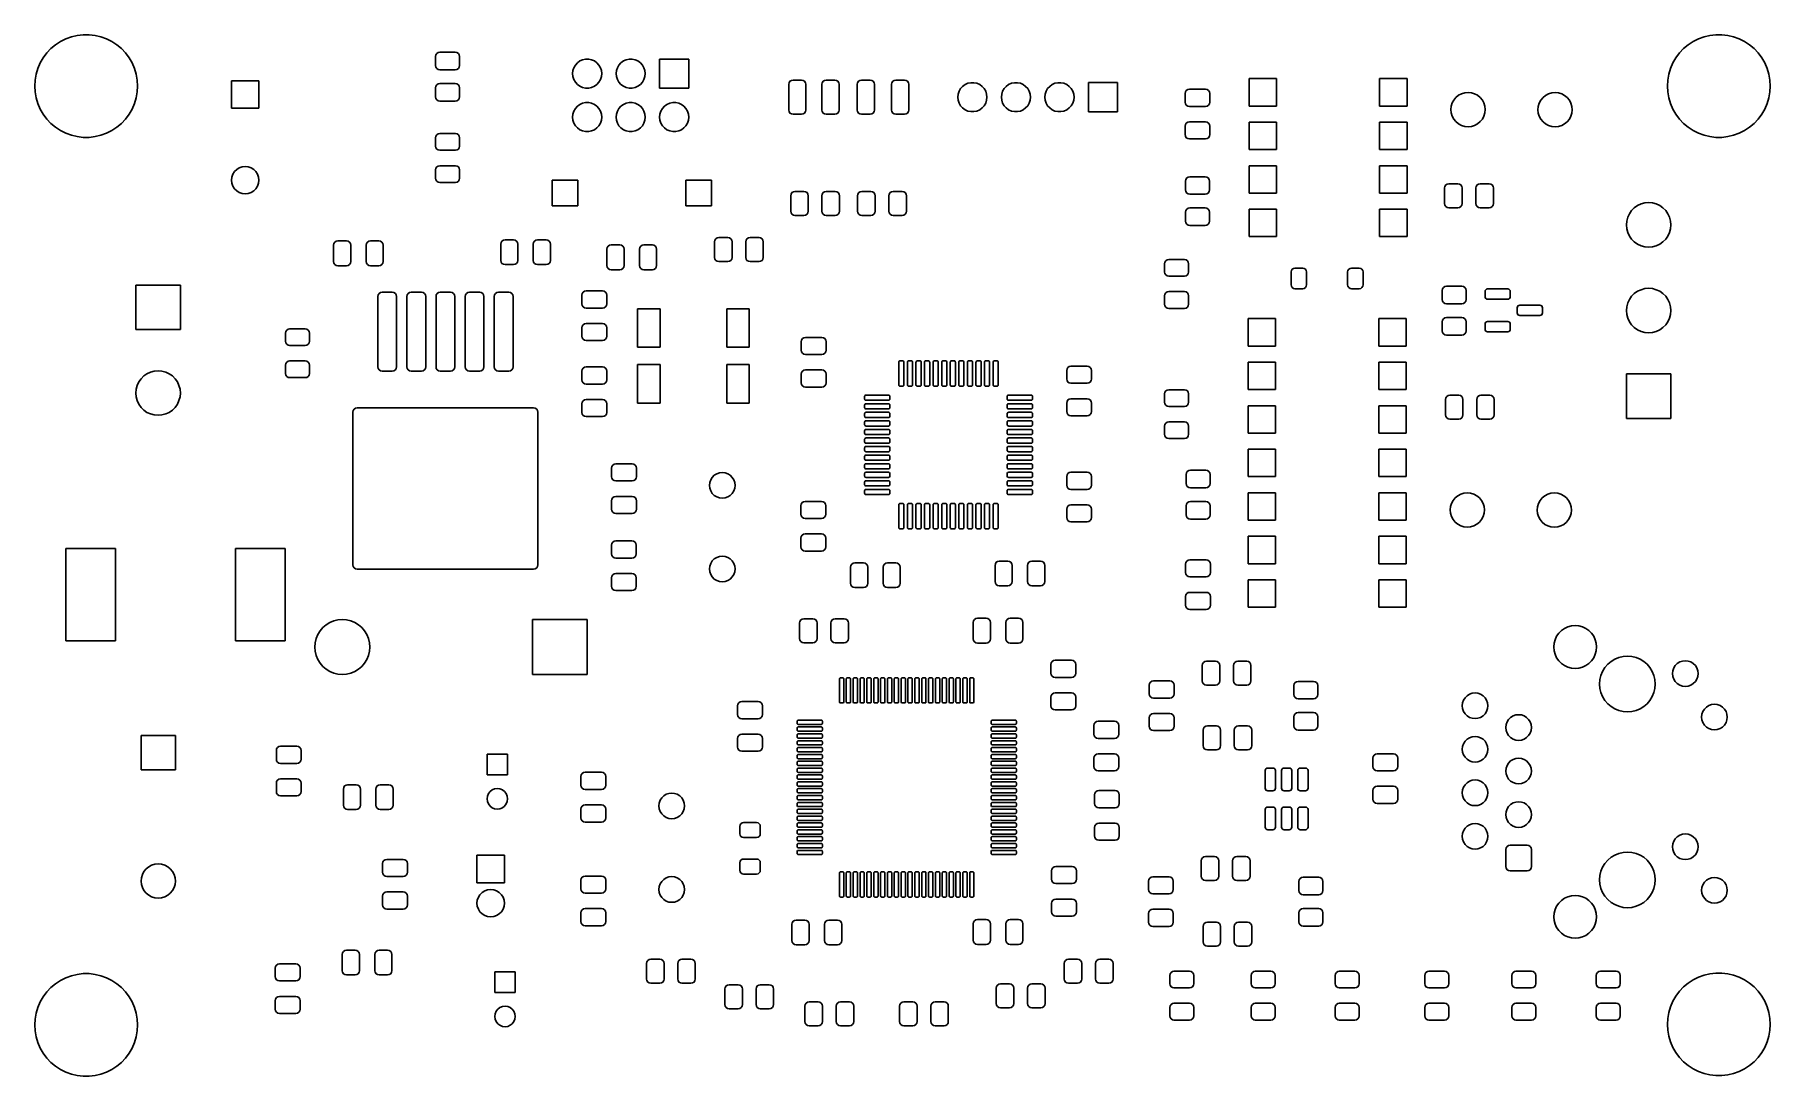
# Model space of a CAD drawing. Extents: x 44 to 145, y -86 to -26.
import ezdxf

# ---------------------------------------------------------------- set-up
doc = ezdxf.new("R2010")
doc.units = 0
doc.layers.add('BLACK', color=7, linetype='CONTINUOUS')

msp = doc.modelspace()

# ---------------------------------------------------------------- linework, layer by layer
at = {"layer": 'BLACK', "linetype": 'CONTINUOUS'}
for p, q in [((45.041275, -26.417879), (45.308524, -26.19363)), ((45.308524, -26.19363), (45.6, -26.001924)), ((45.6, -26.001924), (45.911761, -25.845352)), ((45.911761, -25.845352), (46.23959, -25.726031)), ((46.23959, -25.726031), (46.579055, -25.645577)), ((46.579055, -25.645577), (46.925566, -25.605076)), ((46.925566, -25.605076), (47.274434, -25.605076)), ((47.274434, -25.605076), (47.620945, -25.645577)), ((47.620945, -25.645577), (47.96041, -25.726031)), ((47.96041, -25.726031), (48.288239, -25.845352)), ((48.288239, -25.845352), (48.6, -26.001924)), ((48.6, -26.001924), (48.891476, -26.19363)), ((48.891476, -26.19363), (49.158725, -26.417879)), ((140.341275, -26.417879), (140.608524, -26.19363)), ((140.608524, -26.19363), (140.9, -26.001924)), ((140.9, -26.001924), (141.211761, -25.845352)), ((141.211761, -25.845352), (141.53959, -25.726031)), ((141.53959, -25.726031), (141.879055, -25.645577)), ((141.879055, -25.645577), (142.225566, -25.605076)), ((142.225566, -25.605076), (142.574434, -25.605076)), ((142.574434, -25.605076), (142.920945, -25.645577)), ((142.920945, -25.645577), (143.26041, -25.726031)), ((143.26041, -25.726031), (143.588239, -25.845352)), ((143.588239, -25.845352), (143.9, -26.001924)), ((143.9, -26.001924), (144.191476, -26.19363)), ((144.191476, -26.19363), (144.458725, -26.417879)), ((44.280922, -27.57394), (44.419102, -27.253602)), ((44.419102, -27.253602), (44.593537, -26.951473)), ((44.593537, -26.951473), (44.801867, -26.671637)), ((44.801867, -26.671637), (45.041275, -26.417879)), ((49.158725, -26.417879), (49.398133, -26.671637)), ((49.398133, -26.671637), (49.606463, -26.951473)), ((49.606463, -26.951473), (49.780898, -27.253602)), ((49.780898, -27.253602), (49.919078, -27.57394)), ((67.5, -26.875), (67.51903, -26.779329)), ((67.5, -27.4), (67.5, -26.875)), ((67.51903, -26.779329), (67.573223, -26.698223)), ((67.573223, -26.698223), (67.654329, -26.64403)), ((67.654329, -26.64403), (67.75, -26.625)), ((67.75, -26.625), (68.65, -26.625)), ((68.65, -26.625), (68.745671, -26.64403)), ((68.745671, -26.64403), (68.826777, -26.698223)), ((68.826777, -26.698223), (68.88097, -26.779329)), ((68.88097, -26.779329), (68.9, -26.875)), ((68.9, -26.875), (68.9, -27.4)), ((75.657336, -27.375383), (75.776239, -27.243327)), ((75.776239, -27.243327), (75.92, -27.138878)), ((75.92, -27.138878), (76.082336, -27.066602)), ((76.082336, -27.066602), (76.256151, -27.029656)), ((76.256151, -27.029656), (76.433849, -27.029656)), ((76.433849, -27.029656), (76.607664, -27.066602)), ((76.607664, -27.066602), (76.77, -27.138878)), ((76.77, -27.138878), (76.913761, -27.243327)), ((76.913761, -27.243327), (77.032664, -27.375383)), ((78.197336, -27.375383), (78.316239, -27.243327)), ((78.316239, -27.243327), (78.46, -27.138878)), ((78.46, -27.138878), (78.622336, -27.066602)), ((78.622336, -27.066602), (78.796151, -27.029656)), ((78.796151, -27.029656), (78.973849, -27.029656)), ((78.973849, -27.029656), (79.147664, -27.066602)), ((79.147664, -27.066602), (79.31, -27.138878)), ((79.31, -27.138878), (79.453761, -27.243327)), ((79.453761, -27.243327), (79.572664, -27.375383)), ((80.575, -28.725), (80.575, -27.025)), ((80.575, -27.025), (82.275, -27.025)), ((82.275, -27.025), (82.275, -28.725)), ((139.580922, -27.57394), (139.719102, -27.253602)), ((139.719102, -27.253602), (139.893537, -26.951473)), ((139.893537, -26.951473), (140.101867, -26.671637)), ((140.101867, -26.671637), (140.341275, -26.417879)), ((144.458725, -26.417879), (144.698133, -26.671637)), ((144.698133, -26.671637), (144.906463, -26.951473)), ((144.906463, -26.951473), (145.080898, -27.253602)), ((145.080898, -27.253602), (145.219078, -27.57394)), ((44.1, -28.6), (44.120285, -28.251721)), ((44.120285, -28.251721), (44.180865, -27.908152)), ((44.180865, -27.908152), (44.280922, -27.57394)), ((49.919078, -27.57394), (50.019135, -27.908152)), ((50.019135, -27.908152), (50.079715, -28.251721)), ((50.079715, -28.251721), (50.1, -28.6)), ((55.588, -29.893349), (55.588, -28.293349)), ((55.588, -28.293349), (57.188, -28.293349)), ((57.188, -28.293349), (57.188, -29.893349)), ((67.51903, -27.495671), (67.5, -27.4)), ((67.573223, -27.576777), (67.51903, -27.495671)), ((67.654329, -27.63097), (67.573223, -27.576777)), ((67.75, -27.65), (67.654329, -27.63097)), ((68.65, -27.65), (67.75, -27.65)), ((68.745671, -27.63097), (68.65, -27.65)), ((68.826777, -27.576777), (68.745671, -27.63097)), ((68.88097, -27.495671), (68.826777, -27.576777)), ((68.9, -27.4), (68.88097, -27.495671)), ((75.495, -27.875), (75.513575, -27.698275)), ((75.513575, -28.051725), (75.495, -27.875)), ((75.513575, -27.698275), (75.568486, -27.529274)), ((75.568486, -28.220726), (75.513575, -28.051725)), ((75.568486, -27.529274), (75.657336, -27.375383)), ((75.657336, -28.374617), (75.568486, -28.220726)), ((77.032664, -27.375383), (77.121514, -27.529274)), ((77.121514, -28.220726), (77.032664, -28.374617)), ((77.121514, -27.529274), (77.176425, -27.698275)), ((77.176425, -28.051725), (77.121514, -28.220726)), ((77.176425, -27.698275), (77.195, -27.875)), ((77.195, -27.875), (77.176425, -28.051725)), ((78.035, -27.875), (78.053575, -27.698275)), ((78.053575, -28.051725), (78.035, -27.875)), ((78.053575, -27.698275), (78.108486, -27.529274)), ((78.108486, -28.220726), (78.053575, -28.051725)), ((78.108486, -27.529274), (78.197336, -27.375383)), ((78.197336, -28.374617), (78.108486, -28.220726)), ((79.572664, -27.375383), (79.661514, -27.529274)), ((79.661514, -28.220726), (79.572664, -28.374617)), ((79.661514, -27.529274), (79.716425, -27.698275)), ((79.716425, -28.051725), (79.661514, -28.220726)), ((79.716425, -27.698275), (79.735, -27.875)), ((79.735, -27.875), (79.716425, -28.051725)), ((88.12903, -28.404329), (88.183223, -28.323223)), ((88.183223, -28.323223), (88.264329, -28.26903)), ((88.264329, -28.26903), (88.36, -28.25)), ((88.36, -28.25), (88.86, -28.25)), ((88.86, -28.25), (88.955671, -28.26903)), ((88.955671, -28.26903), (89.036777, -28.323223)), ((89.036777, -28.323223), (89.09097, -28.404329)), ((90.06903, -28.404329), (90.123223, -28.323223)), ((90.123223, -28.323223), (90.204329, -28.26903)), ((90.204329, -28.26903), (90.3, -28.25)), ((90.3, -28.25), (90.8, -28.25)), ((90.8, -28.25), (90.895671, -28.26903)), ((90.895671, -28.26903), (90.976777, -28.323223)), ((90.976777, -28.323223), (91.03097, -28.404329)), ((92.12903, -28.404329), (92.183223, -28.323223)), ((92.183223, -28.323223), (92.264329, -28.26903)), ((92.264329, -28.26903), (92.36, -28.25)), ((92.36, -28.25), (92.86, -28.25)), ((92.86, -28.25), (92.955671, -28.26903)), ((92.955671, -28.26903), (93.036777, -28.323223)), ((93.036777, -28.323223), (93.09097, -28.404329)), ((94.12903, -28.404329), (94.183223, -28.323223)), ((94.183223, -28.323223), (94.264329, -28.26903)), ((94.264329, -28.26903), (94.36, -28.25)), ((94.36, -28.25), (94.86, -28.25)), ((94.86, -28.25), (94.955671, -28.26903)), ((94.955671, -28.26903), (95.036777, -28.323223)), ((95.036777, -28.323223), (95.09097, -28.404329)), ((114.977, -29.768), (114.977, -28.168)), ((114.977, -28.168), (116.577, -28.168)), ((116.577, -28.168), (116.577, -29.768)), ((122.597, -29.768), (122.597, -28.168)), ((122.597, -28.168), (124.197, -28.168)), ((124.197, -28.168), (124.197, -29.768)), ((139.4, -28.6), (139.420285, -28.251721)), ((139.420285, -28.251721), (139.480865, -27.908152)), ((139.480865, -27.908152), (139.580922, -27.57394)), ((145.219078, -27.57394), (145.319135, -27.908152)), ((145.319135, -27.908152), (145.379715, -28.251721)), ((145.379715, -28.251721), (145.4, -28.6)), ((44.120285, -28.948279), (44.1, -28.6)), ((44.180865, -29.291848), (44.120285, -28.948279)), ((44.280922, -29.62606), (44.180865, -29.291848)), ((50.019135, -29.291848), (49.919078, -29.62606)), ((50.079715, -28.948279), (50.019135, -29.291848)), ((50.1, -28.6), (50.079715, -28.948279)), ((67.5, -28.7), (67.51903, -28.604329)), ((67.5, -29.225), (67.5, -28.7)), ((67.51903, -29.320671), (67.5, -29.225)), ((67.51903, -28.604329), (67.573223, -28.523223)), ((67.573223, -29.401777), (67.51903, -29.320671)), ((67.573223, -28.523223), (67.654329, -28.46903)), ((67.654329, -28.46903), (67.75, -28.45)), ((67.75, -28.45), (68.65, -28.45)), ((68.65, -28.45), (68.745671, -28.46903)), ((68.745671, -28.46903), (68.826777, -28.523223)), ((68.826777, -28.523223), (68.88097, -28.604329)), ((68.88097, -29.320671), (68.826777, -29.401777)), ((68.88097, -28.604329), (68.9, -28.7)), ((68.9, -29.225), (68.88097, -29.320671)), ((68.9, -28.7), (68.9, -29.225)), ((75.776239, -28.506673), (75.657336, -28.374617)), ((75.92, -28.611122), (75.776239, -28.506673)), ((76.082336, -28.683398), (75.92, -28.611122)), ((76.256151, -28.720344), (76.082336, -28.683398)), ((76.433849, -28.720344), (76.256151, -28.720344)), ((76.607664, -28.683398), (76.433849, -28.720344)), ((76.77, -28.611122), (76.607664, -28.683398)), ((76.913761, -28.506673), (76.77, -28.611122)), ((77.032664, -28.374617), (76.913761, -28.506673)), ((78.316239, -28.506673), (78.197336, -28.374617)), ((78.46, -28.611122), (78.316239, -28.506673)), ((78.622336, -28.683398), (78.46, -28.611122)), ((78.796151, -28.720344), (78.622336, -28.683398)), ((78.973849, -28.720344), (78.796151, -28.720344)), ((79.147664, -28.683398), (78.973849, -28.720344)), ((79.31, -28.611122), (79.147664, -28.683398)), ((79.453761, -28.506673), (79.31, -28.611122)), ((79.572664, -28.374617), (79.453761, -28.506673)), ((82.275, -28.725), (80.575, -28.725)), ((88.11, -28.5), (88.12903, -28.404329)), ((88.11, -30), (88.11, -28.5)), ((89.09097, -28.404329), (89.11, -28.5)), ((89.11, -28.5), (89.11, -30)), ((90.05, -28.5), (90.06903, -28.404329)), ((90.05, -30), (90.05, -28.5)), ((91.03097, -28.404329), (91.05, -28.5)), ((91.05, -28.5), (91.05, -30)), ((92.11, -28.5), (92.12903, -28.404329)), ((92.11, -30), (92.11, -28.5)), ((93.09097, -28.404329), (93.11, -28.5)), ((93.11, -28.5), (93.11, -30)), ((94.11, -28.5), (94.12903, -28.404329)), ((94.11, -30), (94.11, -28.5)), ((95.09097, -28.404329), (95.11, -28.5)), ((95.11, -28.5), (95.11, -30)), ((97.98, -29.25), (97.998575, -29.073275)), ((97.998575, -29.426725), (97.98, -29.25)), ((97.998575, -29.073275), (98.053486, -28.904274)), ((98.053486, -28.904274), (98.142336, -28.750383)), ((98.142336, -28.750383), (98.261239, -28.618327)), ((98.261239, -28.618327), (98.405, -28.513878)), ((98.405, -28.513878), (98.567336, -28.441602)), ((98.567336, -28.441602), (98.741151, -28.404656)), ((98.741151, -28.404656), (98.918849, -28.404656)), ((98.918849, -28.404656), (99.092664, -28.441602)), ((99.092664, -28.441602), (99.255, -28.513878)), ((99.255, -28.513878), (99.398761, -28.618327)), ((99.398761, -28.618327), (99.517664, -28.750383)), ((99.517664, -28.750383), (99.606514, -28.904274)), ((99.606514, -28.904274), (99.661425, -29.073275)), ((99.661425, -29.073275), (99.68, -29.25)), ((99.68, -29.25), (99.661425, -29.426725)), ((100.52, -29.25), (100.538575, -29.073275)), ((100.538575, -29.426725), (100.52, -29.25)), ((100.538575, -29.073275), (100.593486, -28.904274)), ((100.593486, -28.904274), (100.682336, -28.750383)), ((100.682336, -28.750383), (100.801239, -28.618327)), ((100.801239, -28.618327), (100.945, -28.513878)), ((100.945, -28.513878), (101.107336, -28.441602)), ((101.107336, -28.441602), (101.281151, -28.404656)), ((101.281151, -28.404656), (101.458849, -28.404656)), ((101.458849, -28.404656), (101.632664, -28.441602)), ((101.632664, -28.441602), (101.795, -28.513878)), ((101.795, -28.513878), (101.938761, -28.618327)), ((101.938761, -28.618327), (102.057664, -28.750383)), ((102.057664, -28.750383), (102.146514, -28.904274)), ((102.146514, -28.904274), (102.201425, -29.073275)), ((102.201425, -29.073275), (102.22, -29.25)), ((102.22, -29.25), (102.201425, -29.426725)), ((103.06, -29.25), (103.078575, -29.073275)), ((103.078575, -29.426725), (103.06, -29.25)), ((103.078575, -29.073275), (103.133486, -28.904274)), ((103.133486, -28.904274), (103.222336, -28.750383)), ((103.222336, -28.750383), (103.341239, -28.618327)), ((103.341239, -28.618327), (103.485, -28.513878)), ((103.485, -28.513878), (103.647336, -28.441602)), ((103.647336, -28.441602), (103.821151, -28.404656)), ((103.821151, -28.404656), (103.998849, -28.404656)), ((103.998849, -28.404656), (104.172664, -28.441602)), ((104.172664, -28.441602), (104.335, -28.513878)), ((104.335, -28.513878), (104.478761, -28.618327)), ((104.478761, -28.618327), (104.597664, -28.750383)), ((104.597664, -28.750383), (104.686514, -28.904274)), ((104.686514, -28.904274), (104.741425, -29.073275)), ((104.741425, -29.073275), (104.76, -29.25)), ((104.76, -29.25), (104.741425, -29.426725)), ((105.6, -30.1), (105.6, -28.4)), ((105.6, -28.4), (107.3, -28.4)), ((107.3, -28.4), (107.3, -30.1)), ((111.242, -29.038), (111.26103, -28.942329)), ((111.242, -29.538), (111.242, -29.038)), ((111.26103, -28.942329), (111.315223, -28.861223)), ((111.315223, -28.861223), (111.396329, -28.80703)), ((111.396329, -28.80703), (111.492, -28.788)), ((111.492, -28.788), (112.442, -28.788)), ((112.442, -28.788), (112.537671, -28.80703)), ((112.537671, -28.80703), (112.618777, -28.861223)), ((112.618777, -28.861223), (112.67297, -28.942329)), ((112.67297, -28.942329), (112.692, -29.038)), ((112.692, -29.038), (112.692, -29.538)), ((126.93053, -29.41643), (127.054893, -29.264893)), ((127.054893, -29.264893), (127.20643, -29.14053)), ((127.20643, -29.14053), (127.379317, -29.04812)), ((127.379317, -29.04812), (127.56691, -28.991215)), ((127.56691, -28.991215), (127.762, -28.972)), ((127.762, -28.972), (127.95709, -28.991215)), ((127.95709, -28.991215), (128.144683, -29.04812)), ((128.144683, -29.04812), (128.31757, -29.14053)), ((128.31757, -29.14053), (128.469107, -29.264893)), ((128.469107, -29.264893), (128.59347, -29.41643)), ((132.01053, -29.42643), (132.134893, -29.274893)), ((132.134893, -29.274893), (132.28643, -29.15053)), ((132.28643, -29.15053), (132.459317, -29.05812)), ((132.459317, -29.05812), (132.64691, -29.001215)), ((132.64691, -29.001215), (132.842, -28.982)), ((132.842, -28.982), (133.03709, -29.001215)), ((133.03709, -29.001215), (133.224683, -29.05812)), ((133.224683, -29.05812), (133.39757, -29.15053)), ((133.39757, -29.15053), (133.549107, -29.274893)), ((133.549107, -29.274893), (133.67347, -29.42643)), ((139.420285, -28.948279), (139.4, -28.6)), ((139.480865, -29.291848), (139.420285, -28.948279)), ((139.580922, -29.62606), (139.480865, -29.291848)), ((145.319135, -29.291848), (145.219078, -29.62606)), ((145.379715, -28.948279), (145.319135, -29.291848)), ((145.4, -28.6), (145.379715, -28.948279)), ((44.419102, -29.946398), (44.280922, -29.62606)), ((44.593537, -30.248527), (44.419102, -29.946398)), ((44.801867, -30.528363), (44.593537, -30.248527)), ((49.606463, -30.248527), (49.398133, -30.528363)), ((49.780898, -29.946398), (49.606463, -30.248527)), ((49.919078, -29.62606), (49.780898, -29.946398)), ((57.188, -29.893349), (55.588, -29.893349)), ((67.654329, -29.45597), (67.573223, -29.401777)), ((67.75, -29.475), (67.654329, -29.45597)), ((68.65, -29.475), (67.75, -29.475)), ((68.745671, -29.45597), (68.65, -29.475)), ((68.826777, -29.401777), (68.745671, -29.45597)), ((75.495, -30.415), (75.513575, -30.238275)), ((75.513575, -30.238275), (75.568486, -30.069274)), ((75.568486, -30.069274), (75.657336, -29.915383)), ((75.657336, -29.915383), (75.776239, -29.783327)), ((75.776239, -29.783327), (75.92, -29.678878)), ((75.92, -29.678878), (76.082336, -29.606602)), ((76.082336, -29.606602), (76.256151, -29.569656)), ((76.256151, -29.569656), (76.433849, -29.569656)), ((76.433849, -29.569656), (76.607664, -29.606602)), ((76.607664, -29.606602), (76.77, -29.678878)), ((76.77, -29.678878), (76.913761, -29.783327)), ((76.913761, -29.783327), (77.032664, -29.915383)), ((77.032664, -29.915383), (77.121514, -30.069274)), ((77.121514, -30.069274), (77.176425, -30.238275)), ((77.176425, -30.238275), (77.195, -30.415)), ((78.035, -30.415), (78.053575, -30.238275)), ((78.053575, -30.238275), (78.108486, -30.069274)), ((78.108486, -30.069274), (78.197336, -29.915383)), ((78.197336, -29.915383), (78.316239, -29.783327)), ((78.316239, -29.783327), (78.46, -29.678878)), ((78.46, -29.678878), (78.622336, -29.606602)), ((78.622336, -29.606602), (78.796151, -29.569656)), ((78.796151, -29.569656), (78.973849, -29.569656)), ((78.973849, -29.569656), (79.147664, -29.606602)), ((79.147664, -29.606602), (79.31, -29.678878)), ((79.31, -29.678878), (79.453761, -29.783327)), ((79.453761, -29.783327), (79.572664, -29.915383)), ((79.572664, -29.915383), (79.661514, -30.069274)), ((79.661514, -30.069274), (79.716425, -30.238275)), ((79.716425, -30.238275), (79.735, -30.415)), ((80.575, -30.415), (80.593575, -30.238275)), ((80.593575, -30.238275), (80.648486, -30.069274)), ((80.648486, -30.069274), (80.737336, -29.915383)), ((80.737336, -29.915383), (80.856239, -29.783327)), ((80.856239, -29.783327), (81, -29.678878)), ((81, -29.678878), (81.162336, -29.606602)), ((81.162336, -29.606602), (81.336151, -29.569656)), ((81.336151, -29.569656), (81.513849, -29.569656)), ((81.513849, -29.569656), (81.687664, -29.606602)), ((81.687664, -29.606602), (81.85, -29.678878)), ((81.85, -29.678878), (81.993761, -29.783327)), ((81.993761, -29.783327), (82.112664, -29.915383)), ((82.112664, -29.915383), (82.201514, -30.069274)), ((82.201514, -30.069274), (82.256425, -30.238275)), ((82.256425, -30.238275), (82.275, -30.415)), ((88.12903, -30.095671), (88.11, -30)), ((88.183223, -30.176777), (88.12903, -30.095671)), ((88.264329, -30.23097), (88.183223, -30.176777)), ((88.36, -30.25), (88.264329, -30.23097)), ((88.86, -30.25), (88.36, -30.25)), ((88.955671, -30.23097), (88.86, -30.25)), ((89.036777, -30.176777), (88.955671, -30.23097)), ((89.09097, -30.095671), (89.036777, -30.176777)), ((89.11, -30), (89.09097, -30.095671)), ((90.06903, -30.095671), (90.05, -30)), ((90.123223, -30.176777), (90.06903, -30.095671)), ((90.204329, -30.23097), (90.123223, -30.176777)), ((90.3, -30.25), (90.204329, -30.23097)), ((90.8, -30.25), (90.3, -30.25)), ((90.895671, -30.23097), (90.8, -30.25)), ((90.976777, -30.176777), (90.895671, -30.23097)), ((91.03097, -30.095671), (90.976777, -30.176777)), ((91.05, -30), (91.03097, -30.095671)), ((92.12903, -30.095671), (92.11, -30)), ((92.183223, -30.176777), (92.12903, -30.095671)), ((92.264329, -30.23097), (92.183223, -30.176777)), ((92.36, -30.25), (92.264329, -30.23097)), ((92.86, -30.25), (92.36, -30.25)), ((92.955671, -30.23097), (92.86, -30.25)), ((93.036777, -30.176777), (92.955671, -30.23097)), ((93.09097, -30.095671), (93.036777, -30.176777)), ((93.11, -30), (93.09097, -30.095671)), ((94.12903, -30.095671), (94.11, -30)), ((94.183223, -30.176777), (94.12903, -30.095671)), ((94.264329, -30.23097), (94.183223, -30.176777)), ((94.36, -30.25), (94.264329, -30.23097)), ((94.86, -30.25), (94.36, -30.25)), ((94.955671, -30.23097), (94.86, -30.25)), ((95.036777, -30.176777), (94.955671, -30.23097)), ((95.09097, -30.095671), (95.036777, -30.176777)), ((95.11, -30), (95.09097, -30.095671)), ((98.053486, -29.595726), (97.998575, -29.426725)), ((98.142336, -29.749617), (98.053486, -29.595726)), ((98.261239, -29.881673), (98.142336, -29.749617)), ((98.405, -29.986122), (98.261239, -29.881673)), ((98.567336, -30.058398), (98.405, -29.986122)), ((98.741151, -30.095344), (98.567336, -30.058398)), ((98.918849, -30.095344), (98.741151, -30.095344)), ((99.092664, -30.058398), (98.918849, -30.095344)), ((99.255, -29.986122), (99.092664, -30.058398)), ((99.398761, -29.881673), (99.255, -29.986122)), ((99.517664, -29.749617), (99.398761, -29.881673)), ((99.606514, -29.595726), (99.517664, -29.749617)), ((99.661425, -29.426725), (99.606514, -29.595726)), ((100.593486, -29.595726), (100.538575, -29.426725)), ((100.682336, -29.749617), (100.593486, -29.595726)), ((100.801239, -29.881673), (100.682336, -29.749617)), ((100.945, -29.986122), (100.801239, -29.881673)), ((101.107336, -30.058398), (100.945, -29.986122)), ((101.281151, -30.095344), (101.107336, -30.058398)), ((101.458849, -30.095344), (101.281151, -30.095344)), ((101.632664, -30.058398), (101.458849, -30.095344)), ((101.795, -29.986122), (101.632664, -30.058398)), ((101.938761, -29.881673), (101.795, -29.986122)), ((102.057664, -29.749617), (101.938761, -29.881673)), ((102.146514, -29.595726), (102.057664, -29.749617)), ((102.201425, -29.426725), (102.146514, -29.595726)), ((103.133486, -29.595726), (103.078575, -29.426725)), ((103.222336, -29.749617), (103.133486, -29.595726)), ((103.341239, -29.881673), (103.222336, -29.749617)), ((103.485, -29.986122), (103.341239, -29.881673)), ((103.647336, -30.058398), (103.485, -29.986122)), ((103.821151, -30.095344), (103.647336, -30.058398)), ((103.998849, -30.095344), (103.821151, -30.095344)), ((104.172664, -30.058398), (103.998849, -30.095344)), ((104.335, -29.986122), (104.172664, -30.058398)), ((104.478761, -29.881673), (104.335, -29.986122)), ((104.597664, -29.749617), (104.478761, -29.881673)), ((104.686514, -29.595726), (104.597664, -29.749617)), ((104.741425, -29.426725), (104.686514, -29.595726)), ((107.3, -30.1), (105.6, -30.1)), ((111.26103, -29.633671), (111.242, -29.538)), ((111.315223, -29.714777), (111.26103, -29.633671)), ((111.396329, -29.76897), (111.315223, -29.714777)), ((111.492, -29.788), (111.396329, -29.76897)), ((112.442, -29.788), (111.492, -29.788)), ((112.537671, -29.76897), (112.442, -29.788)), ((112.618777, -29.714777), (112.537671, -29.76897)), ((112.67297, -29.633671), (112.618777, -29.714777)), ((112.692, -29.538), (112.67297, -29.633671)), ((116.577, -29.768), (114.977, -29.768)), ((124.197, -29.768), (122.597, -29.768)), ((126.762, -29.972), (126.781215, -29.77691)), ((126.781215, -30.16709), (126.762, -29.972)), ((126.781215, -29.77691), (126.83812, -29.589317)), ((126.83812, -30.354683), (126.781215, -30.16709)), ((126.83812, -29.589317), (126.93053, -29.41643)), ((126.93053, -30.52757), (126.83812, -30.354683)), ((128.59347, -29.41643), (128.68588, -29.589317)), ((128.68588, -30.354683), (128.59347, -30.52757)), ((128.68588, -29.589317), (128.742785, -29.77691)), ((128.742785, -30.16709), (128.68588, -30.354683)), ((128.742785, -29.77691), (128.762, -29.972)), ((128.762, -29.972), (128.742785, -30.16709)), ((131.842, -29.982), (131.861215, -29.78691)), ((131.861215, -30.17709), (131.842, -29.982)), ((131.861215, -29.78691), (131.91812, -29.599317)), ((131.91812, -30.364683), (131.861215, -30.17709)), ((131.91812, -29.599317), (132.01053, -29.42643)), ((132.01053, -30.53757), (131.91812, -30.364683)), ((133.67347, -29.42643), (133.76588, -29.599317)), ((133.76588, -30.364683), (133.67347, -30.53757)), ((133.76588, -29.599317), (133.822785, -29.78691)), ((133.822785, -30.17709), (133.76588, -30.364683)), ((133.822785, -29.78691), (133.842, -29.982)), ((133.842, -29.982), (133.822785, -30.17709)), ((139.719102, -29.946398), (139.580922, -29.62606)), ((139.893537, -30.248527), (139.719102, -29.946398)), ((140.101867, -30.528363), (139.893537, -30.248527)), ((144.906463, -30.248527), (144.698133, -30.528363)), ((145.080898, -29.946398), (144.906463, -30.248527)), ((145.219078, -29.62606), (145.080898, -29.946398)), ((45.041275, -30.782121), (44.801867, -30.528363)), ((45.308524, -31.00637), (45.041275, -30.782121)), ((45.6, -31.198076), (45.308524, -31.00637)), ((45.911761, -31.354648), (45.6, -31.198076)), ((46.23959, -31.473969), (45.911761, -31.354648)), ((48.288239, -31.354648), (47.96041, -31.473969)), ((48.6, -31.198076), (48.288239, -31.354648)), ((48.891476, -31.00637), (48.6, -31.198076)), ((49.158725, -30.782121), (48.891476, -31.00637)), ((49.398133, -30.528363), (49.158725, -30.782121)), ((67.571393, -31.446393), (67.650471, -31.393554)), ((67.650471, -31.393554), (67.74375, -31.375)), ((67.74375, -31.375), (68.65625, -31.375)), ((68.65625, -31.375), (68.749529, -31.393554)), ((68.749529, -31.393554), (68.828607, -31.446393)), ((75.513575, -30.591725), (75.495, -30.415)), ((75.568486, -30.760726), (75.513575, -30.591725)), ((75.657336, -30.914617), (75.568486, -30.760726)), ((75.776239, -31.046673), (75.657336, -30.914617)), ((75.92, -31.151122), (75.776239, -31.046673)), ((76.082336, -31.223398), (75.92, -31.151122)), ((76.256151, -31.260344), (76.082336, -31.223398)), ((76.433849, -31.260344), (76.256151, -31.260344)), ((76.607664, -31.223398), (76.433849, -31.260344)), ((76.77, -31.151122), (76.607664, -31.223398)), ((76.913761, -31.046673), (76.77, -31.151122)), ((77.032664, -30.914617), (76.913761, -31.046673)), ((77.121514, -30.760726), (77.032664, -30.914617)), ((77.176425, -30.591725), (77.121514, -30.760726)), ((77.195, -30.415), (77.176425, -30.591725)), ((78.053575, -30.591725), (78.035, -30.415)), ((78.108486, -30.760726), (78.053575, -30.591725)), ((78.197336, -30.914617), (78.108486, -30.760726)), ((78.316239, -31.046673), (78.197336, -30.914617)), ((78.46, -31.151122), (78.316239, -31.046673)), ((78.622336, -31.223398), (78.46, -31.151122)), ((78.796151, -31.260344), (78.622336, -31.223398)), ((78.973849, -31.260344), (78.796151, -31.260344)), ((79.147664, -31.223398), (78.973849, -31.260344)), ((79.31, -31.151122), (79.147664, -31.223398)), ((79.453761, -31.046673), (79.31, -31.151122)), ((79.572664, -30.914617), (79.453761, -31.046673)), ((79.661514, -30.760726), (79.572664, -30.914617)), ((79.716425, -30.591725), (79.661514, -30.760726)), ((79.735, -30.415), (79.716425, -30.591725)), ((80.593575, -30.591725), (80.575, -30.415)), ((80.648486, -30.760726), (80.593575, -30.591725)), ((80.737336, -30.914617), (80.648486, -30.760726)), ((80.856239, -31.046673), (80.737336, -30.914617)), ((81, -31.151122), (80.856239, -31.046673)), ((81.162336, -31.223398), (81, -31.151122)), ((81.336151, -31.260344), (81.162336, -31.223398)), ((81.513849, -31.260344), (81.336151, -31.260344)), ((81.687664, -31.223398), (81.513849, -31.260344)), ((81.85, -31.151122), (81.687664, -31.223398)), ((81.993761, -31.046673), (81.85, -31.151122)), ((82.112664, -30.914617), (81.993761, -31.046673)), ((82.201514, -30.760726), (82.112664, -30.914617)), ((82.256425, -30.591725), (82.201514, -30.760726)), ((82.275, -30.415), (82.256425, -30.591725)), ((111.242, -30.938), (111.26103, -30.842329)), ((111.242, -31.438), (111.242, -30.938)), ((111.26103, -30.842329), (111.315223, -30.761223)), ((111.315223, -30.761223), (111.396329, -30.70703)), ((111.396329, -30.70703), (111.492, -30.688)), ((111.492, -30.688), (112.442, -30.688)), ((112.442, -30.688), (112.537671, -30.70703)), ((112.537671, -30.70703), (112.618777, -30.761223)), ((112.618777, -30.761223), (112.67297, -30.842329)), ((112.67297, -30.842329), (112.692, -30.938)), ((112.692, -30.938), (112.692, -31.438)), ((114.977, -32.308), (114.977, -30.708)), ((114.977, -30.708), (116.577, -30.708)), ((116.577, -30.708), (116.577, -32.308)), ((122.597, -32.308), (122.597, -30.708)), ((122.597, -30.708), (124.197, -30.708)), ((124.197, -30.708), (124.197, -32.308)), ((127.054893, -30.679107), (126.93053, -30.52757)), ((127.20643, -30.80347), (127.054893, -30.679107)), ((127.379317, -30.89588), (127.20643, -30.80347)), ((127.56691, -30.952785), (127.379317, -30.89588)), ((127.762, -30.972), (127.56691, -30.952785)), ((127.95709, -30.952785), (127.762, -30.972)), ((128.144683, -30.89588), (127.95709, -30.952785)), ((128.31757, -30.80347), (128.144683, -30.89588)), ((128.469107, -30.679107), (128.31757, -30.80347)), ((128.59347, -30.52757), (128.469107, -30.679107)), ((132.134893, -30.689107), (132.01053, -30.53757)), ((132.28643, -30.81347), (132.134893, -30.689107)), ((132.459317, -30.90588), (132.28643, -30.81347)), ((132.64691, -30.962785), (132.459317, -30.90588)), ((132.842, -30.982), (132.64691, -30.962785)), ((133.03709, -30.962785), (132.842, -30.982)), ((133.224683, -30.90588), (133.03709, -30.962785)), ((133.39757, -30.81347), (133.224683, -30.90588)), ((133.549107, -30.689107), (133.39757, -30.81347)), ((133.67347, -30.53757), (133.549107, -30.689107)), ((140.341275, -30.782121), (140.101867, -30.528363)), ((140.608524, -31.00637), (140.341275, -30.782121)), ((140.9, -31.198076), (140.608524, -31.00637)), ((141.211761, -31.354648), (140.9, -31.198076)), ((141.53959, -31.473969), (141.211761, -31.354648)), ((143.588239, -31.354648), (143.26041, -31.473969)), ((143.9, -31.198076), (143.588239, -31.354648)), ((144.191476, -31.00637), (143.9, -31.198076)), ((144.458725, -30.782121), (144.191476, -31.00637)), ((144.698133, -30.528363), (144.458725, -30.782121)), ((46.579055, -31.554423), (46.23959, -31.473969)), ((46.925566, -31.594924), (46.579055, -31.554423)), ((47.274434, -31.594924), (46.925566, -31.594924)), ((47.620945, -31.554423), (47.274434, -31.594924)), ((47.96041, -31.473969), (47.620945, -31.554423)), ((67.5, -31.61875), (67.518554, -31.525471)), ((67.5, -32.10625), (67.5, -31.61875)), ((67.518554, -32.199529), (67.5, -32.10625)), ((67.518554, -31.525471), (67.571393, -31.446393)), ((67.571393, -32.278607), (67.518554, -32.199529)), ((67.650471, -32.331446), (67.571393, -32.278607)), ((67.74375, -32.35), (67.650471, -32.331446)), ((68.65625, -32.35), (67.74375, -32.35)), ((68.749529, -32.331446), (68.65625, -32.35)), ((68.828607, -32.278607), (68.749529, -32.331446)), ((68.828607, -31.446393), (68.881446, -31.525471)), ((68.881446, -32.199529), (68.828607, -32.278607)), ((68.881446, -31.525471), (68.9, -31.61875)), ((68.9, -32.10625), (68.881446, -32.199529)), ((68.9, -31.61875), (68.9, -32.10625)), ((111.26103, -31.533671), (111.242, -31.438)), ((111.315223, -31.614777), (111.26103, -31.533671)), ((111.396329, -31.66897), (111.315223, -31.614777)), ((111.492, -31.688), (111.396329, -31.66897)), ((112.442, -31.688), (111.492, -31.688)), ((112.537671, -31.66897), (112.442, -31.688)), ((112.618777, -31.614777), (112.537671, -31.66897)), ((112.67297, -31.533671), (112.618777, -31.614777)), ((112.692, -31.438), (112.67297, -31.533671)), ((116.577, -32.308), (114.977, -32.308)), ((124.197, -32.308), (122.597, -32.308)), ((141.879055, -31.554423), (141.53959, -31.473969)), ((142.225566, -31.594924), (141.879055, -31.554423)), ((142.574434, -31.594924), (142.225566, -31.594924)), ((142.920945, -31.554423), (142.574434, -31.594924)), ((143.26041, -31.473969), (142.920945, -31.554423)), ((55.889208, -33.467884), (56.040893, -33.372574)), ((56.040893, -33.372574), (56.209983, -33.313407)), ((56.209983, -33.313407), (56.388, -33.293349)), ((56.388, -33.293349), (56.566017, -33.313407)), ((56.566017, -33.313407), (56.735107, -33.372574)), ((56.735107, -33.372574), (56.886792, -33.467884)), ((67.5, -33.49375), (67.518554, -33.400471)), ((67.518554, -33.400471), (67.571393, -33.321393)), ((67.571393, -33.321393), (67.650471, -33.268554)), ((67.650471, -33.268554), (67.74375, -33.25)), ((67.74375, -33.25), (68.65625, -33.25)), ((68.65625, -33.25), (68.749529, -33.268554)), ((68.749529, -33.268554), (68.828607, -33.321393)), ((68.828607, -33.321393), (68.881446, -33.400471)), ((68.881446, -33.400471), (68.9, -33.49375)), ((114.977, -34.848), (114.977, -33.248)), ((114.977, -33.248), (116.577, -33.248)), ((116.577, -33.248), (116.577, -34.848)), ((122.597, -34.848), (122.597, -33.248)), ((122.597, -33.248), (124.197, -33.248)), ((124.197, -33.248), (124.197, -34.848)), ((55.588, -34.093349), (55.608058, -33.915332)), ((55.608058, -34.271366), (55.588, -34.093349)), ((55.608058, -33.915332), (55.667225, -33.746242)), ((55.667225, -34.440456), (55.608058, -34.271366)), ((55.667225, -33.746242), (55.762535, -33.594557)), ((55.762535, -34.592141), (55.667225, -34.440456)), ((55.762535, -33.594557), (55.889208, -33.467884)), ((56.886792, -33.467884), (57.013465, -33.594557)), ((57.013465, -33.594557), (57.108775, -33.746242)), ((57.108775, -34.440456), (57.013465, -34.592141)), ((57.108775, -33.746242), (57.167942, -33.915332)), ((57.167942, -34.271366), (57.108775, -34.440456)), ((57.167942, -33.915332), (57.188, -34.093349)), ((57.188, -34.093349), (57.167942, -34.271366)), ((67.5, -33.98125), (67.5, -33.49375)), ((67.518554, -34.074529), (67.5, -33.98125)), ((67.571393, -34.153607), (67.518554, -34.074529)), ((67.650471, -34.206446), (67.571393, -34.153607)), ((67.74375, -34.225), (67.650471, -34.206446)), ((68.65625, -34.225), (67.74375, -34.225)), ((68.749529, -34.206446), (68.65625, -34.225)), ((68.828607, -34.153607), (68.749529, -34.206446)), ((68.881446, -34.074529), (68.828607, -34.153607)), ((68.9, -33.98125), (68.881446, -34.074529)), ((68.9, -33.49375), (68.9, -33.98125)), ((74.3, -35.6), (74.3, -34.1)), ((74.3, -34.1), (75.8, -34.1)), ((75.8, -34.1), (75.8, -35.6)), ((82.1, -35.6), (82.1, -34.1)), ((82.1, -34.1), (83.6, -34.1)), ((83.6, -34.1), (83.6, -35.6)), ((111.267, -34.143), (111.28603, -34.047329)), ((111.267, -34.668), (111.267, -34.143)), ((111.28603, -34.047329), (111.340223, -33.966223)), ((111.340223, -33.966223), (111.421329, -33.91203)), ((111.421329, -33.91203), (111.517, -33.893)), ((111.517, -33.893), (112.417, -33.893)), ((112.417, -33.893), (112.512671, -33.91203)), ((112.512671, -33.91203), (112.593777, -33.966223)), ((112.593777, -33.966223), (112.64797, -34.047329)), ((112.64797, -34.047329), (112.667, -34.143)), ((112.667, -34.143), (112.667, -34.668)), ((126.40683, -34.455529), (126.461023, -34.374423)), ((126.461023, -34.374423), (126.542129, -34.32023)), ((126.542129, -34.32023), (126.6378, -34.3012)), ((126.6378, -34.3012), (127.1628, -34.3012)), ((127.1628, -34.3012), (127.258471, -34.32023)), ((127.258471, -34.32023), (127.339577, -34.374423)), ((127.339577, -34.374423), (127.39377, -34.455529)), ((128.23183, -34.455529), (128.286023, -34.374423)), ((128.286023, -34.374423), (128.367129, -34.32023)), ((128.367129, -34.32023), (128.4628, -34.3012)), ((128.4628, -34.3012), (128.9878, -34.3012)), ((128.9878, -34.3012), (129.083471, -34.32023)), ((129.083471, -34.32023), (129.164577, -34.374423)), ((129.164577, -34.374423), (129.21877, -34.455529)), ((55.889208, -34.718814), (55.762535, -34.592141)), ((56.040893, -34.814124), (55.889208, -34.718814)), ((56.209983, -34.873291), (56.040893, -34.814124)), ((56.388, -34.893349), (56.209983, -34.873291)), ((56.566017, -34.873291), (56.388, -34.893349)), ((56.735107, -34.814124), (56.566017, -34.873291)), ((56.886792, -34.718814), (56.735107, -34.814124)), ((57.013465, -34.592141), (56.886792, -34.718814)), ((88.225, -35), (88.24403, -34.904329)), ((88.225, -35.9), (88.225, -35)), ((88.24403, -34.904329), (88.298223, -34.823223)), ((88.298223, -34.823223), (88.379329, -34.76903)), ((88.379329, -34.76903), (88.475, -34.75)), ((88.475, -34.75), (89, -34.75)), ((89, -34.75), (89.095671, -34.76903)), ((89.095671, -34.76903), (89.176777, -34.823223)), ((89.176777, -34.823223), (89.23097, -34.904329)), ((89.23097, -34.904329), (89.25, -35)), ((89.25, -35), (89.25, -35.9)), ((90.05, -35), (90.06903, -34.904329)), ((90.05, -35.9), (90.05, -35)), ((90.06903, -34.904329), (90.123223, -34.823223)), ((90.123223, -34.823223), (90.204329, -34.76903)), ((90.204329, -34.76903), (90.3, -34.75)), ((90.3, -34.75), (90.825, -34.75)), ((90.825, -34.75), (90.920671, -34.76903)), ((90.920671, -34.76903), (91.001777, -34.823223)), ((91.001777, -34.823223), (91.05597, -34.904329)), ((91.05597, -34.904329), (91.075, -35)), ((91.075, -35), (91.075, -35.9)), ((92.125, -35), (92.14403, -34.904329)), ((92.125, -35.9), (92.125, -35)), ((92.14403, -34.904329), (92.198223, -34.823223)), ((92.198223, -34.823223), (92.279329, -34.76903)), ((92.279329, -34.76903), (92.375, -34.75)), ((92.375, -34.75), (92.9, -34.75)), ((92.9, -34.75), (92.995671, -34.76903)), ((92.995671, -34.76903), (93.076777, -34.823223)), ((93.076777, -34.823223), (93.13097, -34.904329)), ((93.13097, -34.904329), (93.15, -35)), ((93.15, -35), (93.15, -35.9)), ((93.95, -35), (93.96903, -34.904329)), ((93.95, -35.9), (93.95, -35)), ((93.96903, -34.904329), (94.023223, -34.823223)), ((94.023223, -34.823223), (94.104329, -34.76903)), ((94.104329, -34.76903), (94.2, -34.75)), ((94.2, -34.75), (94.725, -34.75)), ((94.725, -34.75), (94.820671, -34.76903)), ((94.820671, -34.76903), (94.901777, -34.823223)), ((94.901777, -34.823223), (94.95597, -34.904329)), ((94.95597, -34.904329), (94.975, -35)), ((94.975, -35), (94.975, -35.9)), ((111.28603, -34.763671), (111.267, -34.668)), ((111.340223, -34.844777), (111.28603, -34.763671)), ((111.421329, -34.89897), (111.340223, -34.844777)), ((111.517, -34.918), (111.421329, -34.89897)), ((112.417, -34.918), (111.517, -34.918)), ((112.512671, -34.89897), (112.417, -34.918)), ((112.593777, -34.844777), (112.512671, -34.89897)), ((112.64797, -34.763671), (112.593777, -34.844777)), ((112.667, -34.668), (112.64797, -34.763671)), ((116.577, -34.848), (114.977, -34.848)), ((124.197, -34.848), (122.597, -34.848)), ((126.3878, -34.5512), (126.40683, -34.455529)), ((126.3878, -35.4512), (126.3878, -34.5512)), ((126.40683, -35.546871), (126.3878, -35.4512)), ((127.39377, -34.455529), (127.4128, -34.5512)), ((127.4128, -35.4512), (127.39377, -35.546871)), ((127.4128, -34.5512), (127.4128, -35.4512)), ((128.2128, -34.5512), (128.23183, -34.455529)), ((128.2128, -35.4512), (128.2128, -34.5512)), ((128.23183, -35.546871), (128.2128, -35.4512)), ((129.21877, -34.455529), (129.2378, -34.5512)), ((129.2378, -35.4512), (129.21877, -35.546871)), ((129.2378, -34.5512), (129.2378, -35.4512)), ((137.855374, -35.4852), (138.074257, -35.42655)), ((138.074257, -35.42655), (138.3, -35.4068)), ((138.3, -35.4068), (138.525743, -35.42655)), ((138.525743, -35.42655), (138.744626, -35.4852)), ((75.8, -35.6), (74.3, -35.6)), ((83.6, -35.6), (82.1, -35.6)), ((88.24403, -35.995671), (88.225, -35.9)), ((88.298223, -36.076777), (88.24403, -35.995671)), ((88.379329, -36.13097), (88.298223, -36.076777)), ((88.475, -36.15), (88.379329, -36.13097)), ((89, -36.15), (88.475, -36.15)), ((89.095671, -36.13097), (89, -36.15)), ((89.176777, -36.076777), (89.095671, -36.13097)), ((89.23097, -35.995671), (89.176777, -36.076777)), ((89.25, -35.9), (89.23097, -35.995671)), ((90.06903, -35.995671), (90.05, -35.9)), ((90.123223, -36.076777), (90.06903, -35.995671)), ((90.204329, -36.13097), (90.123223, -36.076777)), ((90.3, -36.15), (90.204329, -36.13097)), ((90.825, -36.15), (90.3, -36.15)), ((90.920671, -36.13097), (90.825, -36.15)), ((91.001777, -36.076777), (90.920671, -36.13097)), ((91.05597, -35.995671), (91.001777, -36.076777)), ((91.075, -35.9), (91.05597, -35.995671)), ((92.14403, -35.995671), (92.125, -35.9)), ((92.198223, -36.076777), (92.14403, -35.995671)), ((92.279329, -36.13097), (92.198223, -36.076777)), ((92.375, -36.15), (92.279329, -36.13097)), ((92.9, -36.15), (92.375, -36.15)), ((92.995671, -36.13097), (92.9, -36.15)), ((93.076777, -36.076777), (92.995671, -36.13097)), ((93.13097, -35.995671), (93.076777, -36.076777)), ((93.15, -35.9), (93.13097, -35.995671)), ((93.96903, -35.995671), (93.95, -35.9)), ((94.023223, -36.076777), (93.96903, -35.995671)), ((94.104329, -36.13097), (94.023223, -36.076777)), ((94.2, -36.15), (94.104329, -36.13097)), ((94.725, -36.15), (94.2, -36.15)), ((94.820671, -36.13097), (94.725, -36.15)), ((94.901777, -36.076777), (94.820671, -36.13097)), ((94.95597, -35.995671), (94.901777, -36.076777)), ((94.975, -35.9), (94.95597, -35.995671)), ((111.267, -35.968), (111.28603, -35.872329)), ((111.267, -36.493), (111.267, -35.968)), ((111.28603, -35.872329), (111.340223, -35.791223)), ((111.340223, -35.791223), (111.421329, -35.73703)), ((111.421329, -35.73703), (111.517, -35.718)), ((111.517, -35.718), (112.417, -35.718)), ((112.417, -35.718), (112.512671, -35.73703)), ((112.512671, -35.73703), (112.593777, -35.791223)), ((112.593777, -35.791223), (112.64797, -35.872329)), ((112.64797, -35.872329), (112.667, -35.968)), ((112.667, -35.968), (112.667, -36.493)), ((114.977, -37.388), (114.977, -35.788)), ((114.977, -35.788), (116.577, -35.788)), ((116.577, -35.788), (116.577, -37.388)), ((122.597, -37.388), (122.597, -35.788)), ((122.597, -35.788), (124.197, -35.788)), ((124.197, -35.788), (124.197, -37.388)), ((126.461023, -35.627977), (126.40683, -35.546871)), ((126.542129, -35.68217), (126.461023, -35.627977)), ((126.6378, -35.7012), (126.542129, -35.68217)), ((127.1628, -35.7012), (126.6378, -35.7012)), ((127.258471, -35.68217), (127.1628, -35.7012)), ((127.339577, -35.627977), (127.258471, -35.68217)), ((127.39377, -35.546871), (127.339577, -35.627977)), ((128.286023, -35.627977), (128.23183, -35.546871)), ((128.367129, -35.68217), (128.286023, -35.627977)), ((128.4628, -35.7012), (128.367129, -35.68217)), ((128.9878, -35.7012), (128.4628, -35.7012)), ((129.083471, -35.68217), (128.9878, -35.7012)), ((129.164577, -35.627977), (129.083471, -35.68217)), ((129.21877, -35.546871), (129.164577, -35.627977)), ((137.01975, -36.481057), (137.0784, -36.262174)), ((137.0784, -36.262174), (137.174167, -36.0568)), ((137.174167, -36.0568), (137.304142, -35.871176)), ((137.304142, -35.871176), (137.464376, -35.710942)), ((137.464376, -35.710942), (137.65, -35.580967)), ((137.65, -35.580967), (137.855374, -35.4852)), ((138.744626, -35.4852), (138.95, -35.580967)), ((138.95, -35.580967), (139.135624, -35.710942)), ((139.135624, -35.710942), (139.295858, -35.871176)), ((139.295858, -35.871176), (139.425833, -36.0568)), ((139.425833, -36.0568), (139.5216, -36.262174)), ((139.5216, -36.262174), (139.58025, -36.481057)), ((83.848223, -37.523223), (83.929329, -37.46903)), ((83.929329, -37.46903), (84.025, -37.45)), ((84.025, -37.45), (84.55, -37.45)), ((84.55, -37.45), (84.645671, -37.46903)), ((84.645671, -37.46903), (84.726777, -37.523223)), ((85.673223, -37.523223), (85.754329, -37.46903)), ((85.754329, -37.46903), (85.85, -37.45)), ((85.85, -37.45), (86.375, -37.45)), ((86.375, -37.45), (86.470671, -37.46903)), ((86.470671, -37.46903), (86.551777, -37.523223)), ((111.28603, -36.588671), (111.267, -36.493)), ((111.340223, -36.669777), (111.28603, -36.588671)), ((111.421329, -36.72397), (111.340223, -36.669777)), ((111.517, -36.743), (111.421329, -36.72397)), ((112.417, -36.743), (111.517, -36.743)), ((112.512671, -36.72397), (112.417, -36.743)), ((112.593777, -36.669777), (112.512671, -36.72397)), ((112.64797, -36.588671), (112.593777, -36.669777)), ((112.667, -36.493), (112.64797, -36.588671)), ((116.577, -37.388), (114.977, -37.388)), ((124.197, -37.388), (122.597, -37.388)), ((137, -36.7068), (137.01975, -36.481057)), ((137.01975, -36.932543), (137, -36.7068)), ((137.0784, -37.151426), (137.01975, -36.932543)), ((137.174167, -37.3568), (137.0784, -37.151426)), ((137.304142, -37.542424), (137.174167, -37.3568)), ((139.425833, -37.3568), (139.295858, -37.542424)), ((139.5216, -37.151426), (139.425833, -37.3568)), ((139.58025, -36.932543), (139.5216, -37.151426)), ((139.58025, -36.481057), (139.6, -36.7068)), ((139.6, -36.7068), (139.58025, -36.932543)), ((61.542, -37.892151), (61.56103, -37.79648)), ((61.542, -38.842151), (61.542, -37.892151)), ((61.56103, -37.79648), (61.615223, -37.715374)), ((61.615223, -37.715374), (61.696329, -37.661181)), ((61.696329, -37.661181), (61.792, -37.642151)), ((61.792, -37.642151), (62.292, -37.642151)), ((62.292, -37.642151), (62.387671, -37.661181)), ((62.387671, -37.661181), (62.468777, -37.715374)), ((62.468777, -37.715374), (62.52297, -37.79648)), ((62.52297, -37.79648), (62.542, -37.892151)), ((62.542, -37.892151), (62.542, -38.842151)), ((63.442, -37.892151), (63.46103, -37.79648)), ((63.442, -38.842151), (63.442, -37.892151)), ((63.46103, -37.79648), (63.515223, -37.715374)), ((63.515223, -37.715374), (63.596329, -37.661181)), ((63.596329, -37.661181), (63.692, -37.642151)), ((63.692, -37.642151), (64.192, -37.642151)), ((64.192, -37.642151), (64.287671, -37.661181)), ((64.287671, -37.661181), (64.368777, -37.715374)), ((64.368777, -37.715374), (64.42297, -37.79648)), ((64.42297, -37.79648), (64.442, -37.892151)), ((64.442, -37.892151), (64.442, -38.842151)), ((71.3, -37.825), (71.31903, -37.729329)), ((71.3, -38.775), (71.3, -37.825)), ((71.31903, -37.729329), (71.373223, -37.648223)), ((71.373223, -37.648223), (71.454329, -37.59403)), ((71.454329, -37.59403), (71.55, -37.575)), ((71.55, -37.575), (72.05, -37.575)), ((72.05, -37.575), (72.145671, -37.59403)), ((72.145671, -37.59403), (72.226777, -37.648223)), ((72.226777, -37.648223), (72.28097, -37.729329)), ((72.28097, -37.729329), (72.3, -37.825)), ((72.3, -37.825), (72.3, -38.775)), ((73.2, -37.825), (73.21903, -37.729329)), ((73.2, -38.775), (73.2, -37.825)), ((73.21903, -37.729329), (73.273223, -37.648223)), ((73.273223, -37.648223), (73.354329, -37.59403)), ((73.354329, -37.59403), (73.45, -37.575)), ((73.45, -37.575), (73.95, -37.575)), ((73.95, -37.575), (74.045671, -37.59403)), ((74.045671, -37.59403), (74.126777, -37.648223)), ((74.126777, -37.648223), (74.18097, -37.729329)), ((74.18097, -37.729329), (74.2, -37.825)), ((74.2, -37.825), (74.2, -38.775)), ((77.5, -38.125), (77.51903, -38.029329)), ((77.5, -39.075), (77.5, -38.125)), ((77.51903, -38.029329), (77.573223, -37.948223)), ((77.573223, -37.948223), (77.654329, -37.89403)), ((77.654329, -37.89403), (77.75, -37.875)), ((77.75, -37.875), (78.25, -37.875)), ((78.25, -37.875), (78.345671, -37.89403)), ((78.345671, -37.89403), (78.426777, -37.948223)), ((78.426777, -37.948223), (78.48097, -38.029329)), ((78.48097, -38.029329), (78.5, -38.125)), ((78.5, -38.125), (78.5, -39.075)), ((79.4, -38.125), (79.41903, -38.029329)), ((79.4, -39.075), (79.4, -38.125)), ((79.41903, -38.029329), (79.473223, -37.948223)), ((79.473223, -37.948223), (79.554329, -37.89403)), ((79.554329, -37.89403), (79.65, -37.875)), ((79.65, -37.875), (80.15, -37.875)), ((80.15, -37.875), (80.245671, -37.89403)), ((80.245671, -37.89403), (80.326777, -37.948223)), ((80.326777, -37.948223), (80.38097, -38.029329)), ((80.38097, -38.029329), (80.4, -38.125)), ((80.4, -38.125), (80.4, -39.075)), ((83.775, -37.7), (83.79403, -37.604329)), ((83.775, -38.6), (83.775, -37.7)), ((83.79403, -37.604329), (83.848223, -37.523223)), ((84.726777, -37.523223), (84.78097, -37.604329)), ((84.78097, -37.604329), (84.8, -37.7)), ((84.8, -37.7), (84.8, -38.6)), ((85.6, -37.7), (85.61903, -37.604329)), ((85.6, -38.6), (85.6, -37.7)), ((85.61903, -37.604329), (85.673223, -37.523223)), ((86.551777, -37.523223), (86.60597, -37.604329)), ((86.60597, -37.604329), (86.625, -37.7)), ((86.625, -37.7), (86.625, -38.6)), ((137.464376, -37.702658), (137.304142, -37.542424)), ((137.65, -37.832633), (137.464376, -37.702658)), ((137.855374, -37.9284), (137.65, -37.832633)), ((138.074257, -37.98705), (137.855374, -37.9284)), ((138.3, -38.0068), (138.074257, -37.98705)), ((138.525743, -37.98705), (138.3, -38.0068)), ((138.744626, -37.9284), (138.525743, -37.98705)), ((138.95, -37.832633), (138.744626, -37.9284)), ((139.135624, -37.702658), (138.95, -37.832633)), ((139.295858, -37.542424), (139.135624, -37.702658)), ((61.56103, -38.937822), (61.542, -38.842151)), ((61.615223, -39.018928), (61.56103, -38.937822)), ((61.696329, -39.073121), (61.615223, -39.018928)), ((61.792, -39.092151), (61.696329, -39.073121)), ((62.292, -39.092151), (61.792, -39.092151)), ((62.387671, -39.073121), (62.292, -39.092151)), ((62.468777, -39.018928), (62.387671, -39.073121)), ((62.52297, -38.937822), (62.468777, -39.018928)), ((62.542, -38.842151), (62.52297, -38.937822)), ((63.46103, -38.937822), (63.442, -38.842151)), ((63.515223, -39.018928), (63.46103, -38.937822)), ((63.596329, -39.073121), (63.515223, -39.018928)), ((63.692, -39.092151), (63.596329, -39.073121)), ((64.192, -39.092151), (63.692, -39.092151)), ((64.287671, -39.073121), (64.192, -39.092151)), ((64.368777, -39.018928), (64.287671, -39.073121)), ((64.42297, -38.937822), (64.368777, -39.018928)), ((64.442, -38.842151), (64.42297, -38.937822)), ((71.31903, -38.870671), (71.3, -38.775)), ((71.373223, -38.951777), (71.31903, -38.870671)), ((71.454329, -39.00597), (71.373223, -38.951777)), ((71.55, -39.025), (71.454329, -39.00597)), ((72.05, -39.025), (71.55, -39.025)), ((72.145671, -39.00597), (72.05, -39.025)), ((72.226777, -38.951777), (72.145671, -39.00597)), ((72.28097, -38.870671), (72.226777, -38.951777)), ((72.3, -38.775), (72.28097, -38.870671)), ((73.21903, -38.870671), (73.2, -38.775)), ((73.273223, -38.951777), (73.21903, -38.870671)), ((73.354329, -39.00597), (73.273223, -38.951777)), ((73.45, -39.025), (73.354329, -39.00597)), ((73.95, -39.025), (73.45, -39.025)), ((74.045671, -39.00597), (73.95, -39.025)), ((74.126777, -38.951777), (74.045671, -39.00597)), ((74.18097, -38.870671), (74.126777, -38.951777)), ((74.2, -38.775), (74.18097, -38.870671)), ((77.51903, -39.170671), (77.5, -39.075)), ((77.573223, -39.251777), (77.51903, -39.170671)), ((77.654329, -39.30597), (77.573223, -39.251777)), ((77.75, -39.325), (77.654329, -39.30597)), ((78.25, -39.325), (77.75, -39.325)), ((78.345671, -39.30597), (78.25, -39.325)), ((78.426777, -39.251777), (78.345671, -39.30597)), ((78.48097, -39.170671), (78.426777, -39.251777)), ((78.5, -39.075), (78.48097, -39.170671)), ((79.41903, -39.170671), (79.4, -39.075)), ((79.473223, -39.251777), (79.41903, -39.170671)), ((79.554329, -39.30597), (79.473223, -39.251777)), ((79.65, -39.325), (79.554329, -39.30597)), ((80.15, -39.325), (79.65, -39.325)), ((80.245671, -39.30597), (80.15, -39.325)), ((80.326777, -39.251777), (80.245671, -39.30597)), ((80.38097, -39.170671), (80.326777, -39.251777)), ((80.4, -39.075), (80.38097, -39.170671)), ((83.79403, -38.695671), (83.775, -38.6)), ((83.848223, -38.776777), (83.79403, -38.695671)), ((83.929329, -38.83097), (83.848223, -38.776777)), ((84.025, -38.85), (83.929329, -38.83097)), ((84.55, -38.85), (84.025, -38.85)), ((84.645671, -38.83097), (84.55, -38.85)), ((84.726777, -38.776777), (84.645671, -38.83097)), ((84.78097, -38.695671), (84.726777, -38.776777)), ((84.8, -38.6), (84.78097, -38.695671)), ((85.61903, -38.695671), (85.6, -38.6)), ((85.673223, -38.776777), (85.61903, -38.695671)), ((85.754329, -38.83097), (85.673223, -38.776777)), ((85.85, -38.85), (85.754329, -38.83097)), ((86.375, -38.85), (85.85, -38.85)), ((86.470671, -38.83097), (86.375, -38.85)), ((86.551777, -38.776777), (86.470671, -38.83097)), ((86.60597, -38.695671), (86.551777, -38.776777)), ((86.625, -38.6), (86.60597, -38.695671)), ((110.05, -38.96875), (110.068554, -38.875471)), ((110.05, -39.45625), (110.05, -38.96875)), ((110.068554, -39.549529), (110.05, -39.45625)), ((110.068554, -38.875471), (110.121393, -38.796393)), ((110.121393, -38.796393), (110.200471, -38.743554)), ((110.200471, -38.743554), (110.29375, -38.725)), ((110.29375, -38.725), (111.20625, -38.725)), ((111.20625, -38.725), (111.299529, -38.743554)), ((111.299529, -38.743554), (111.378607, -38.796393)), ((111.378607, -38.796393), (111.431446, -38.875471)), ((111.431446, -38.875471), (111.45, -38.96875)), ((111.45, -39.45625), (111.431446, -39.549529)), ((111.45, -38.96875), (111.45, -39.45625)), ((117.4324, -39.4522), (117.449527, -39.366096)), ((117.4324, -40.2022), (117.4324, -39.4522)), ((117.449527, -39.366096), (117.498301, -39.293101)), ((117.498301, -39.293101), (117.571296, -39.244327)), ((117.571296, -39.244327), (117.6574, -39.2272)), ((117.6574, -39.2272), (118.1074, -39.2272)), ((118.1074, -39.2272), (118.193504, -39.244327)), ((118.193504, -39.244327), (118.266499, -39.293101)), ((118.266499, -39.293101), (118.315273, -39.366096)), ((118.315273, -39.366096), (118.3324, -39.4522)), ((118.3324, -39.4522), (118.3324, -40.2022)), ((120.7324, -39.4522), (120.749527, -39.366096)), ((120.7324, -40.2022), (120.7324, -39.4522)), ((120.749527, -39.366096), (120.798301, -39.293101)), ((120.798301, -39.293101), (120.871296, -39.244327)), ((120.871296, -39.244327), (120.9574, -39.2272)), ((120.9574, -39.2272), (121.4074, -39.2272)), ((121.4074, -39.2272), (121.493504, -39.244327)), ((121.493504, -39.244327), (121.566499, -39.293101)), ((121.566499, -39.293101), (121.615273, -39.366096)), ((121.615273, -39.366096), (121.6324, -39.4522)), ((121.6324, -39.4522), (121.6324, -40.2022)), ((50, -42.818651), (50, -40.218651)), ((50, -40.218651), (52.6, -40.218651)), ((52.6, -40.218651), (52.6, -42.818651)), ((110.121393, -39.628607), (110.068554, -39.549529)), ((110.200471, -39.681446), (110.121393, -39.628607)), ((110.29375, -39.7), (110.200471, -39.681446)), ((111.20625, -39.7), (110.29375, -39.7)), ((111.299529, -39.681446), (111.20625, -39.7)), ((111.378607, -39.628607), (111.299529, -39.681446)), ((111.431446, -39.549529), (111.378607, -39.628607)), ((117.449527, -40.288304), (117.4324, -40.2022)), ((117.498301, -40.361299), (117.449527, -40.288304)), ((117.571296, -40.410073), (117.498301, -40.361299)), ((117.6574, -40.4272), (117.571296, -40.410073)), ((118.1074, -40.4272), (117.6574, -40.4272)), ((118.193504, -40.410073), (118.1074, -40.4272)), ((118.266499, -40.361299), (118.193504, -40.410073)), ((118.315273, -40.288304), (118.266499, -40.361299)), ((118.3324, -40.2022), (118.315273, -40.288304)), ((120.749527, -40.288304), (120.7324, -40.2022)), ((120.798301, -40.361299), (120.749527, -40.288304)), ((120.871296, -40.410073), (120.798301, -40.361299)), ((120.9574, -40.4272), (120.871296, -40.410073)), ((121.4074, -40.4272), (120.9574, -40.4272)), ((121.493504, -40.410073), (121.4074, -40.4272)), ((121.566499, -40.361299), (121.493504, -40.410073)), ((121.615273, -40.288304), (121.566499, -40.361299)), ((121.6324, -40.2022), (121.615273, -40.288304)), ((126.2492, -40.5318), (126.26823, -40.436129)), ((126.26823, -40.436129), (126.322423, -40.355023)), ((126.322423, -40.355023), (126.403529, -40.30083)), ((126.403529, -40.30083), (126.4992, -40.2818)), ((126.4992, -40.2818), (127.3992, -40.2818)), ((127.3992, -40.2818), (127.494871, -40.30083)), ((127.494871, -40.30083), (127.575977, -40.355023)), ((127.575977, -40.355023), (127.63017, -40.436129)), ((127.63017, -40.436129), (127.6492, -40.5318)), ((128.763118, -40.534197), (128.795634, -40.485534)), ((128.795634, -40.485534), (128.844297, -40.453018)), ((128.844297, -40.453018), (128.9017, -40.4416)), ((128.9017, -40.4416), (130.0767, -40.4416)), ((130.0767, -40.4416), (130.134103, -40.453018)), ((130.134103, -40.453018), (130.182766, -40.485534)), ((130.182766, -40.485534), (130.215282, -40.534197)), ((137.65, -40.580967), (137.855374, -40.4852)), ((137.855374, -40.4852), (138.074257, -40.42655)), ((138.074257, -40.42655), (138.3, -40.4068)), ((138.3, -40.4068), (138.525743, -40.42655)), ((138.525743, -40.42655), (138.744626, -40.4852)), ((138.744626, -40.4852), (138.95, -40.580967)), ((64.122, -40.889151), (64.14103, -40.79348)), ((64.122, -44.989151), (64.122, -40.889151)), ((64.14103, -40.79348), (64.195223, -40.712374)), ((64.195223, -40.712374), (64.276329, -40.658181)), ((64.276329, -40.658181), (64.372, -40.639151)), ((64.372, -40.639151), (64.972, -40.639151)), ((64.972, -40.639151), (65.067671, -40.658181)), ((65.067671, -40.658181), (65.148777, -40.712374)), ((65.148777, -40.712374), (65.20297, -40.79348)), ((65.20297, -40.79348), (65.222, -40.889151)), ((65.222, -40.889151), (65.222, -44.989151)), ((65.822, -40.889151), (65.84103, -40.79348)), ((65.822, -44.989151), (65.822, -40.889151)), ((65.84103, -40.79348), (65.895223, -40.712374)), ((65.895223, -40.712374), (65.976329, -40.658181)), ((65.976329, -40.658181), (66.072, -40.639151)), ((66.072, -40.639151), (66.672, -40.639151)), ((66.672, -40.639151), (66.767671, -40.658181)), ((66.767671, -40.658181), (66.848777, -40.712374)), ((66.848777, -40.712374), (66.90297, -40.79348)), ((66.90297, -40.79348), (66.922, -40.889151)), ((66.922, -40.889151), (66.922, -44.989151)), ((67.522, -40.889151), (67.54103, -40.79348)), ((67.522, -44.989151), (67.522, -40.889151)), ((67.54103, -40.79348), (67.595223, -40.712374)), ((67.595223, -40.712374), (67.676329, -40.658181)), ((67.676329, -40.658181), (67.772, -40.639151)), ((67.772, -40.639151), (68.372, -40.639151)), ((68.372, -40.639151), (68.467671, -40.658181)), ((68.467671, -40.658181), (68.548777, -40.712374)), ((68.548777, -40.712374), (68.60297, -40.79348)), ((68.60297, -40.79348), (68.622, -40.889151)), ((68.622, -40.889151), (68.622, -44.989151)), ((69.222, -40.889151), (69.24103, -40.79348)), ((69.222, -44.989151), (69.222, -40.889151)), ((69.24103, -40.79348), (69.295223, -40.712374)), ((69.295223, -40.712374), (69.376329, -40.658181)), ((69.376329, -40.658181), (69.472, -40.639151)), ((69.472, -40.639151), (70.072, -40.639151)), ((70.072, -40.639151), (70.167671, -40.658181)), ((70.167671, -40.658181), (70.248777, -40.712374)), ((70.248777, -40.712374), (70.30297, -40.79348)), ((70.30297, -40.79348), (70.322, -40.889151)), ((70.322, -40.889151), (70.322, -44.989151)), ((70.922, -40.889151), (70.94103, -40.79348)), ((70.922, -44.989151), (70.922, -40.889151)), ((70.94103, -40.79348), (70.995223, -40.712374)), ((70.995223, -40.712374), (71.076329, -40.658181)), ((71.076329, -40.658181), (71.172, -40.639151)), ((71.172, -40.639151), (71.772, -40.639151)), ((71.772, -40.639151), (71.867671, -40.658181)), ((71.867671, -40.658181), (71.948777, -40.712374)), ((71.948777, -40.712374), (72.00297, -40.79348)), ((72.00297, -40.79348), (72.022, -40.889151)), ((72.022, -40.889151), (72.022, -44.989151)), ((76.043, -40.806), (76.06203, -40.710329)), ((76.043, -41.306), (76.043, -40.806)), ((76.06203, -41.401671), (76.043, -41.306)), ((76.06203, -40.710329), (76.116223, -40.629223)), ((76.116223, -41.482777), (76.06203, -41.401671)), ((76.116223, -40.629223), (76.197329, -40.57503)), ((76.197329, -41.53697), (76.116223, -41.482777)), ((76.197329, -40.57503), (76.293, -40.556)), ((76.293, -40.556), (77.243, -40.556)), ((77.243, -40.556), (77.338671, -40.57503)), ((77.338671, -40.57503), (77.419777, -40.629223)), ((77.419777, -41.482777), (77.338671, -41.53697)), ((77.419777, -40.629223), (77.47397, -40.710329)), ((77.47397, -41.401671), (77.419777, -41.482777)), ((77.47397, -40.710329), (77.493, -40.806)), ((77.493, -41.306), (77.47397, -41.401671)), ((77.493, -40.806), (77.493, -41.306)), ((110.05, -40.84375), (110.068554, -40.750471)), ((110.05, -41.33125), (110.05, -40.84375)), ((110.068554, -41.424529), (110.05, -41.33125)), ((110.068554, -40.750471), (110.121393, -40.671393)), ((110.121393, -41.503607), (110.068554, -41.424529)), ((110.121393, -40.671393), (110.200471, -40.618554)), ((110.200471, -41.556446), (110.121393, -41.503607)), ((110.200471, -40.618554), (110.29375, -40.6)), ((110.29375, -40.6), (111.20625, -40.6)), ((111.20625, -40.6), (111.299529, -40.618554)), ((111.299529, -40.618554), (111.378607, -40.671393)), ((111.378607, -41.503607), (111.299529, -41.556446)), ((111.378607, -40.671393), (111.431446, -40.750471)), ((111.431446, -41.424529), (111.378607, -41.503607)), ((111.431446, -40.750471), (111.45, -40.84375)), ((111.45, -41.33125), (111.431446, -41.424529)), ((111.45, -40.84375), (111.45, -41.33125)), ((126.2492, -41.0568), (126.2492, -40.5318)), ((126.26823, -41.152471), (126.2492, -41.0568)), ((126.322423, -41.233577), (126.26823, -41.152471)), ((126.403529, -41.28777), (126.322423, -41.233577)), ((126.4992, -41.3068), (126.403529, -41.28777)), ((127.3992, -41.3068), (126.4992, -41.3068)), ((127.494871, -41.28777), (127.3992, -41.3068)), ((127.575977, -41.233577), (127.494871, -41.28777)), ((127.63017, -41.152471), (127.575977, -41.233577)), ((127.6492, -41.0568), (127.63017, -41.152471)), ((127.6492, -40.5318), (127.6492, -41.0568)), ((128.7517, -40.5916), (128.763118, -40.534197)), ((128.7517, -40.8916), (128.7517, -40.5916)), ((128.763118, -40.949003), (128.7517, -40.8916)), ((128.795634, -40.997666), (128.763118, -40.949003)), ((128.844297, -41.030182), (128.795634, -40.997666)), ((128.9017, -41.0416), (128.844297, -41.030182)), ((130.0767, -41.0416), (128.9017, -41.0416)), ((130.134103, -41.030182), (130.0767, -41.0416)), ((130.182766, -40.997666), (130.134103, -41.030182)), ((130.215282, -40.949003), (130.182766, -40.997666)), ((130.215282, -40.534197), (130.2267, -40.5916)), ((130.2267, -40.8916), (130.215282, -40.949003)), ((130.2267, -40.5916), (130.2267, -40.8916)), ((130.6267, -41.5416), (130.638118, -41.484197)), ((130.638118, -41.484197), (130.670634, -41.435534)), ((130.670634, -41.435534), (130.719297, -41.403018)), ((130.719297, -41.403018), (130.7767, -41.3916)), ((130.7767, -41.3916), (131.9517, -41.3916)), ((131.9517, -41.3916), (132.009103, -41.403018)), ((132.009103, -41.403018), (132.057766, -41.435534)), ((132.057766, -41.435534), (132.090282, -41.484197)), ((132.090282, -41.484197), (132.1017, -41.5416)), ((137, -41.7068), (137.01975, -41.481057)), ((137.01975, -41.481057), (137.0784, -41.262174)), ((137.0784, -41.262174), (137.174167, -41.0568)), ((137.174167, -41.0568), (137.304142, -40.871176)), ((137.304142, -40.871176), (137.464376, -40.710942)), ((137.464376, -40.710942), (137.65, -40.580967)), ((138.95, -40.580967), (139.135624, -40.710942)), ((139.135624, -40.710942), (139.295858, -40.871176)), ((139.295858, -40.871176), (139.425833, -41.0568)), ((139.425833, -41.0568), (139.5216, -41.262174)), ((139.5216, -41.262174), (139.58025, -41.481057)), ((139.58025, -41.481057), (139.6, -41.7068)), ((76.06203, -42.610329), (76.116223, -42.529223)), ((76.116223, -42.529223), (76.197329, -42.47503)), ((76.293, -41.556), (76.197329, -41.53697)), ((76.197329, -42.47503), (76.293, -42.456)), ((77.243, -41.556), (76.293, -41.556)), ((76.293, -42.456), (77.243, -42.456)), ((77.338671, -41.53697), (77.243, -41.556)), ((77.243, -42.456), (77.338671, -42.47503)), ((77.338671, -42.47503), (77.419777, -42.529223)), ((77.419777, -42.529223), (77.47397, -42.610329)), ((79.29, -43.85), (79.29, -41.6)), ((79.29, -41.6), (80.61, -41.6)), ((80.61, -41.6), (80.61, -43.85)), ((84.49, -43.85), (84.49, -41.6)), ((84.49, -41.6), (85.81, -41.6)), ((85.81, -41.6), (85.81, -43.85)), ((110.29375, -41.575), (110.200471, -41.556446)), ((111.20625, -41.575), (110.29375, -41.575)), ((111.299529, -41.556446), (111.20625, -41.575)), ((114.9224, -43.7768), (114.9224, -42.1768)), ((114.9224, -42.1768), (116.5224, -42.1768)), ((116.5224, -42.1768), (116.5224, -43.7768)), ((122.5424, -43.7768), (122.5424, -42.1768)), ((122.5424, -42.1768), (124.1424, -42.1768)), ((124.1424, -42.1768), (124.1424, -43.7768)), ((126.2492, -42.3568), (126.26823, -42.261129)), ((126.2492, -42.8818), (126.2492, -42.3568)), ((126.26823, -42.261129), (126.322423, -42.180023)), ((126.322423, -42.180023), (126.403529, -42.12583)), ((126.403529, -42.12583), (126.4992, -42.1068)), ((126.4992, -42.1068), (127.3992, -42.1068)), ((127.3992, -42.1068), (127.494871, -42.12583)), ((127.494871, -42.12583), (127.575977, -42.180023)), ((127.575977, -42.180023), (127.63017, -42.261129)), ((127.63017, -42.261129), (127.6492, -42.3568)), ((127.6492, -42.3568), (127.6492, -42.8818)), ((128.7517, -42.4916), (128.763118, -42.434197)), ((128.7517, -42.7916), (128.7517, -42.4916)), ((128.763118, -42.434197), (128.795634, -42.385534)), ((128.795634, -42.385534), (128.844297, -42.353018)), ((128.844297, -42.353018), (128.9017, -42.3416)), ((128.9017, -42.3416), (130.0767, -42.3416)), ((130.0767, -42.3416), (130.134103, -42.353018)), ((130.134103, -42.353018), (130.182766, -42.385534)), ((130.182766, -42.385534), (130.215282, -42.434197)), ((130.215282, -42.434197), (130.2267, -42.4916)), ((130.2267, -42.4916), (130.2267, -42.7916)), ((130.6267, -41.8416), (130.6267, -41.5416)), ((130.638118, -41.899003), (130.6267, -41.8416)), ((130.670634, -41.947666), (130.638118, -41.899003)), ((130.719297, -41.980182), (130.670634, -41.947666)), ((130.7767, -41.9916), (130.719297, -41.980182)), ((131.9517, -41.9916), (130.7767, -41.9916)), ((132.009103, -41.980182), (131.9517, -41.9916)), ((132.057766, -41.947666), (132.009103, -41.980182)), ((132.090282, -41.899003), (132.057766, -41.947666)), ((132.1017, -41.8416), (132.090282, -41.899003)), ((132.1017, -41.5416), (132.1017, -41.8416)), ((137.01975, -41.932543), (137, -41.7068)), ((137.0784, -42.151426), (137.01975, -41.932543)), ((137.174167, -42.3568), (137.0784, -42.151426)), ((137.304142, -42.542424), (137.174167, -42.3568)), ((137.464376, -42.702658), (137.304142, -42.542424)), ((139.295858, -42.542424), (139.135624, -42.702658)), ((139.425833, -42.3568), (139.295858, -42.542424)), ((139.5216, -42.151426), (139.425833, -42.3568)), ((139.58025, -41.932543), (139.5216, -42.151426)), ((139.6, -41.7068), (139.58025, -41.932543)), ((52.6, -42.818651), (50, -42.818651)), ((58.736, -43.01475), (58.754554, -42.921471)), ((58.736, -43.50225), (58.736, -43.01475)), ((58.754554, -43.595529), (58.736, -43.50225)), ((58.754554, -42.921471), (58.807393, -42.842393)), ((58.807393, -42.842393), (58.886471, -42.789554)), ((58.886471, -42.789554), (58.97975, -42.771)), ((58.97975, -42.771), (59.89225, -42.771)), ((59.89225, -42.771), (59.985529, -42.789554)), ((59.985529, -42.789554), (60.064607, -42.842393)), ((60.064607, -42.842393), (60.117446, -42.921471)), ((60.117446, -42.921471), (60.136, -43.01475)), ((60.136, -43.50225), (60.117446, -43.595529)), ((60.136, -43.01475), (60.136, -43.50225)), ((76.043, -42.706), (76.06203, -42.610329)), ((76.043, -43.206), (76.043, -42.706)), ((76.06203, -43.301671), (76.043, -43.206)), ((76.116223, -43.382777), (76.06203, -43.301671)), ((76.197329, -43.43697), (76.116223, -43.382777)), ((76.293, -43.456), (76.197329, -43.43697)), ((77.243, -43.456), (76.293, -43.456)), ((77.338671, -43.43697), (77.243, -43.456)), ((77.419777, -43.382777), (77.338671, -43.43697)), ((77.47397, -43.301671), (77.419777, -43.382777)), ((77.47397, -42.610329), (77.493, -42.706)), ((77.493, -43.206), (77.47397, -43.301671)), ((77.493, -42.706), (77.493, -43.206)), ((88.8354, -43.5192), (88.85443, -43.423529)), ((88.8354, -44.0192), (88.8354, -43.5192)), ((88.85443, -43.423529), (88.908623, -43.342423)), ((88.908623, -43.342423), (88.989729, -43.28823)), ((88.989729, -43.28823), (89.0854, -43.2692)), ((89.0854, -43.2692), (90.0354, -43.2692)), ((90.0354, -43.2692), (90.131071, -43.28823)), ((90.131071, -43.28823), (90.212177, -43.342423)), ((90.212177, -43.342423), (90.26637, -43.423529)), ((90.26637, -43.423529), (90.2854, -43.5192)), ((90.2854, -43.5192), (90.2854, -44.0192)), ((126.26823, -42.977471), (126.2492, -42.8818)), ((126.322423, -43.058577), (126.26823, -42.977471)), ((126.403529, -43.11277), (126.322423, -43.058577)), ((126.4992, -43.1318), (126.403529, -43.11277)), ((127.3992, -43.1318), (126.4992, -43.1318)), ((127.494871, -43.11277), (127.3992, -43.1318)), ((127.575977, -43.058577), (127.494871, -43.11277)), ((127.63017, -42.977471), (127.575977, -43.058577)), ((127.6492, -42.8818), (127.63017, -42.977471)), ((128.763118, -42.849003), (128.7517, -42.7916)), ((128.795634, -42.897666), (128.763118, -42.849003)), ((128.844297, -42.930182), (128.795634, -42.897666)), ((128.9017, -42.9416), (128.844297, -42.930182)), ((130.0767, -42.9416), (128.9017, -42.9416)), ((130.134103, -42.930182), (130.0767, -42.9416)), ((130.182766, -42.897666), (130.134103, -42.930182)), ((130.215282, -42.849003), (130.182766, -42.897666)), ((130.2267, -42.7916), (130.215282, -42.849003)), ((137.65, -42.832633), (137.464376, -42.702658)), ((137.855374, -42.9284), (137.65, -42.832633)), ((138.074257, -42.98705), (137.855374, -42.9284)), ((138.3, -43.0068), (138.074257, -42.98705)), ((138.525743, -42.98705), (138.3, -43.0068)), ((138.744626, -42.9284), (138.525743, -42.98705)), ((138.95, -42.832633), (138.744626, -42.9284)), ((139.135624, -42.702658), (138.95, -42.832633)), ((58.807393, -43.674607), (58.754554, -43.595529)), ((58.886471, -43.727446), (58.807393, -43.674607)), ((58.97975, -43.746), (58.886471, -43.727446)), ((59.89225, -43.746), (58.97975, -43.746)), ((59.985529, -43.727446), (59.89225, -43.746)), ((60.064607, -43.674607), (59.985529, -43.727446)), ((60.117446, -43.595529), (60.064607, -43.674607)), ((80.61, -43.85), (79.29, -43.85)), ((85.81, -43.85), (84.49, -43.85)), ((88.85443, -44.114871), (88.8354, -44.0192)), ((88.908623, -44.195977), (88.85443, -44.114871)), ((88.989729, -44.25017), (88.908623, -44.195977)), ((89.0854, -44.2692), (88.989729, -44.25017)), ((90.0354, -44.2692), (89.0854, -44.2692)), ((90.131071, -44.25017), (90.0354, -44.2692)), ((90.212177, -44.195977), (90.131071, -44.25017)), ((90.26637, -44.114871), (90.212177, -44.195977)), ((90.2854, -44.0192), (90.26637, -44.114871)), ((116.5224, -43.7768), (114.9224, -43.7768)), ((124.1424, -43.7768), (122.5424, -43.7768)), ((50.304142, -45.683027), (50.464376, -45.522793)), ((50.464376, -45.522793), (50.65, -45.392818)), ((50.65, -45.392818), (50.855374, -45.297051)), ((50.855374, -45.297051), (51.074257, -45.238401)), ((51.074257, -45.238401), (51.3, -45.218651)), ((51.3, -45.218651), (51.525743, -45.238401)), ((51.525743, -45.238401), (51.744626, -45.297051)), ((51.744626, -45.297051), (51.95, -45.392818)), ((51.95, -45.392818), (52.135624, -45.522793)), ((52.135624, -45.522793), (52.295858, -45.683027)), ((58.736, -44.88975), (58.754554, -44.796471)), ((58.736, -45.37725), (58.736, -44.88975)), ((58.754554, -45.470529), (58.736, -45.37725)), ((58.754554, -44.796471), (58.807393, -44.717393)), ((58.807393, -45.549607), (58.754554, -45.470529)), ((58.807393, -44.717393), (58.886471, -44.664554)), ((58.886471, -45.602446), (58.807393, -45.549607)), ((58.886471, -44.664554), (58.97975, -44.646)), ((58.97975, -44.646), (59.89225, -44.646)), ((59.89225, -44.646), (59.985529, -44.664554)), ((59.985529, -44.664554), (60.064607, -44.717393)), ((60.064607, -45.549607), (59.985529, -45.602446)), ((60.064607, -44.717393), (60.117446, -44.796471)), ((60.117446, -45.470529), (60.064607, -45.549607)), ((60.117446, -44.796471), (60.136, -44.88975)), ((60.136, -45.37725), (60.117446, -45.470529)), ((60.136, -44.88975), (60.136, -45.37725)), ((64.14103, -45.084822), (64.122, -44.989151)), ((64.195223, -45.165928), (64.14103, -45.084822)), ((64.276329, -45.220121), (64.195223, -45.165928)), ((64.372, -45.239151), (64.276329, -45.220121)), ((64.972, -45.239151), (64.372, -45.239151)), ((65.067671, -45.220121), (64.972, -45.239151)), ((65.148777, -45.165928), (65.067671, -45.220121)), ((65.20297, -45.084822), (65.148777, -45.165928)), ((65.222, -44.989151), (65.20297, -45.084822)), ((65.84103, -45.084822), (65.822, -44.989151)), ((65.895223, -45.165928), (65.84103, -45.084822)), ((65.976329, -45.220121), (65.895223, -45.165928)), ((66.072, -45.239151), (65.976329, -45.220121)), ((66.672, -45.239151), (66.072, -45.239151)), ((66.767671, -45.220121), (66.672, -45.239151)), ((66.848777, -45.165928), (66.767671, -45.220121)), ((66.90297, -45.084822), (66.848777, -45.165928)), ((66.922, -44.989151), (66.90297, -45.084822)), ((67.54103, -45.084822), (67.522, -44.989151)), ((67.595223, -45.165928), (67.54103, -45.084822)), ((67.676329, -45.220121), (67.595223, -45.165928)), ((67.772, -45.239151), (67.676329, -45.220121)), ((68.372, -45.239151), (67.772, -45.239151)), ((68.467671, -45.220121), (68.372, -45.239151)), ((68.548777, -45.165928), (68.467671, -45.220121)), ((68.60297, -45.084822), (68.548777, -45.165928)), ((68.622, -44.989151), (68.60297, -45.084822)), ((69.24103, -45.084822), (69.222, -44.989151)), ((69.295223, -45.165928), (69.24103, -45.084822)), ((69.376329, -45.220121), (69.295223, -45.165928)), ((69.472, -45.239151), (69.376329, -45.220121)), ((70.072, -45.239151), (69.472, -45.239151)), ((70.167671, -45.220121), (70.072, -45.239151)), ((70.248777, -45.165928), (70.167671, -45.220121)), ((70.30297, -45.084822), (70.248777, -45.165928)), ((70.322, -44.989151), (70.30297, -45.084822)), ((70.94103, -45.084822), (70.922, -44.989151)), ((70.995223, -45.165928), (70.94103, -45.084822)), ((71.076329, -45.220121), (70.995223, -45.165928)), ((71.172, -45.239151), (71.076329, -45.220121)), ((71.772, -45.239151), (71.172, -45.239151)), ((71.867671, -45.220121), (71.772, -45.239151)), ((71.948777, -45.165928), (71.867671, -45.220121)), ((72.00297, -45.084822), (71.948777, -45.165928)), ((72.022, -44.989151), (72.00297, -45.084822)), ((76.043, -45.246), (76.06203, -45.150329)), ((76.043, -45.746), (76.043, -45.246)), ((76.06203, -45.150329), (76.116223, -45.069223)), ((76.116223, -45.069223), (76.197329, -45.01503)), ((76.197329, -45.01503), (76.293, -44.996)), ((76.293, -44.996), (77.243, -44.996)), ((77.243, -44.996), (77.338671, -45.01503)), ((77.338671, -45.01503), (77.419777, -45.069223)), ((77.419777, -45.069223), (77.47397, -45.150329)), ((77.47397, -45.150329), (77.493, -45.246)), ((77.493, -45.246), (77.493, -45.746)), ((79.29, -47.1), (79.29, -44.85)), ((79.29, -44.85), (80.61, -44.85)), ((80.61, -44.85), (80.61, -47.1)), ((84.49, -47.1), (84.49, -44.85)), ((84.49, -44.85), (85.81, -44.85)), ((85.81, -44.85), (85.81, -47.1)), ((88.8354, -45.4192), (88.85443, -45.323529)), ((88.8354, -45.9192), (88.8354, -45.4192)), ((88.85443, -45.323529), (88.908623, -45.242423)), ((88.908623, -45.242423), (88.989729, -45.18823)), ((88.989729, -45.18823), (89.0854, -45.1692)), ((89.0854, -45.1692), (90.0354, -45.1692)), ((90.0354, -45.1692), (90.131071, -45.18823)), ((90.131071, -45.18823), (90.212177, -45.242423)), ((90.212177, -45.242423), (90.26637, -45.323529)), ((90.26637, -45.323529), (90.2854, -45.4192)), ((90.2854, -45.4192), (90.2854, -45.9192)), ((94.5375, -44.717), (94.543209, -44.688299)), ((94.5375, -46.042), (94.5375, -44.717)), ((94.543209, -44.688299), (94.559467, -44.663967)), ((94.559467, -44.663967), (94.583799, -44.647709)), ((94.583799, -44.647709), (94.6125, -44.642)), ((94.6125, -44.642), (94.7625, -44.642)), ((94.7625, -44.642), (94.791201, -44.647709)), ((94.791201, -44.647709), (94.815533, -44.663967)), ((94.815533, -44.663967), (94.831791, -44.688299)), ((94.831791, -44.688299), (94.8375, -44.717)), ((94.8375, -44.717), (94.8375, -46.042)), ((95.0375, -44.717), (95.043209, -44.688299)), ((95.0375, -46.042), (95.0375, -44.717)), ((95.043209, -44.688299), (95.059467, -44.663967)), ((95.059467, -44.663967), (95.083799, -44.647709)), ((95.083799, -44.647709), (95.1125, -44.642)), ((95.1125, -44.642), (95.2625, -44.642)), ((95.2625, -44.642), (95.291201, -44.647709)), ((95.291201, -44.647709), (95.315533, -44.663967)), ((95.315533, -44.663967), (95.331791, -44.688299)), ((95.331791, -44.688299), (95.3375, -44.717)), ((95.3375, -44.717), (95.3375, -46.042)), ((95.5375, -44.717), (95.543209, -44.688299)), ((95.5375, -46.042), (95.5375, -44.717)), ((95.543209, -44.688299), (95.559467, -44.663967)), ((95.559467, -44.663967), (95.583799, -44.647709)), ((95.583799, -44.647709), (95.6125, -44.642)), ((95.6125, -44.642), (95.7625, -44.642)), ((95.7625, -44.642), (95.791201, -44.647709)), ((95.791201, -44.647709), (95.815533, -44.663967)), ((95.815533, -44.663967), (95.831791, -44.688299)), ((95.831791, -44.688299), (95.8375, -44.717)), ((95.8375, -44.717), (95.8375, -46.042)), ((96.0375, -44.717), (96.043209, -44.688299)), ((96.0375, -46.042), (96.0375, -44.717)), ((96.043209, -44.688299), (96.059467, -44.663967)), ((96.059467, -44.663967), (96.083799, -44.647709)), ((96.083799, -44.647709), (96.1125, -44.642)), ((96.1125, -44.642), (96.2625, -44.642)), ((96.2625, -44.642), (96.291201, -44.647709)), ((96.291201, -44.647709), (96.315533, -44.663967)), ((96.315533, -44.663967), (96.331791, -44.688299)), ((96.331791, -44.688299), (96.3375, -44.717)), ((96.3375, -44.717), (96.3375, -46.042)), ((96.5375, -44.717), (96.543209, -44.688299)), ((96.5375, -46.042), (96.5375, -44.717)), ((96.543209, -44.688299), (96.559467, -44.663967)), ((96.559467, -44.663967), (96.583799, -44.647709)), ((96.583799, -44.647709), (96.6125, -44.642)), ((96.6125, -44.642), (96.7625, -44.642)), ((96.7625, -44.642), (96.791201, -44.647709)), ((96.791201, -44.647709), (96.815533, -44.663967)), ((96.815533, -44.663967), (96.831791, -44.688299)), ((96.831791, -44.688299), (96.8375, -44.717)), ((96.8375, -44.717), (96.8375, -46.042)), ((97.0375, -44.717), (97.043209, -44.688299)), ((97.0375, -46.042), (97.0375, -44.717)), ((97.043209, -44.688299), (97.059467, -44.663967)), ((97.059467, -44.663967), (97.083799, -44.647709)), ((97.083799, -44.647709), (97.1125, -44.642)), ((97.1125, -44.642), (97.2625, -44.642)), ((97.2625, -44.642), (97.291201, -44.647709)), ((97.291201, -44.647709), (97.315533, -44.663967)), ((97.315533, -44.663967), (97.331791, -44.688299)), ((97.331791, -44.688299), (97.3375, -44.717)), ((97.3375, -44.717), (97.3375, -46.042)), ((97.5375, -44.717), (97.543209, -44.688299)), ((97.5375, -46.042), (97.5375, -44.717)), ((97.543209, -44.688299), (97.559467, -44.663967)), ((97.559467, -44.663967), (97.583799, -44.647709)), ((97.583799, -44.647709), (97.6125, -44.642)), ((97.6125, -44.642), (97.7625, -44.642)), ((97.7625, -44.642), (97.791201, -44.647709)), ((97.791201, -44.647709), (97.815533, -44.663967)), ((97.815533, -44.663967), (97.831791, -44.688299)), ((97.831791, -44.688299), (97.8375, -44.717)), ((97.8375, -44.717), (97.8375, -46.042)), ((98.0375, -44.717), (98.043209, -44.688299)), ((98.0375, -46.042), (98.0375, -44.717)), ((98.043209, -44.688299), (98.059467, -44.663967)), ((98.059467, -44.663967), (98.083799, -44.647709)), ((98.083799, -44.647709), (98.1125, -44.642)), ((98.1125, -44.642), (98.2625, -44.642)), ((98.2625, -44.642), (98.291201, -44.647709)), ((98.291201, -44.647709), (98.315533, -44.663967)), ((98.315533, -44.663967), (98.331791, -44.688299)), ((98.331791, -44.688299), (98.3375, -44.717)), ((98.3375, -44.717), (98.3375, -46.042)), ((98.5375, -44.717), (98.543209, -44.688299)), ((98.5375, -46.042), (98.5375, -44.717)), ((98.543209, -44.688299), (98.559467, -44.663967)), ((98.559467, -44.663967), (98.583799, -44.647709)), ((98.583799, -44.647709), (98.6125, -44.642)), ((98.6125, -44.642), (98.7625, -44.642)), ((98.7625, -44.642), (98.791201, -44.647709)), ((98.791201, -44.647709), (98.815533, -44.663967)), ((98.815533, -44.663967), (98.831791, -44.688299)), ((98.831791, -44.688299), (98.8375, -44.717)), ((98.8375, -44.717), (98.8375, -46.042)), ((99.0375, -44.717), (99.043209, -44.688299)), ((99.0375, -46.042), (99.0375, -44.717)), ((99.043209, -44.688299), (99.059467, -44.663967)), ((99.059467, -44.663967), (99.083799, -44.647709)), ((99.083799, -44.647709), (99.1125, -44.642)), ((99.1125, -44.642), (99.2625, -44.642)), ((99.2625, -44.642), (99.291201, -44.647709)), ((99.291201, -44.647709), (99.315533, -44.663967)), ((99.315533, -44.663967), (99.331791, -44.688299)), ((99.331791, -44.688299), (99.3375, -44.717)), ((99.3375, -44.717), (99.3375, -46.042)), ((99.5375, -44.717), (99.543209, -44.688299)), ((99.5375, -46.042), (99.5375, -44.717)), ((99.543209, -44.688299), (99.559467, -44.663967)), ((99.559467, -44.663967), (99.583799, -44.647709)), ((99.583799, -44.647709), (99.6125, -44.642)), ((99.6125, -44.642), (99.7625, -44.642)), ((99.7625, -44.642), (99.791201, -44.647709)), ((99.791201, -44.647709), (99.815533, -44.663967)), ((99.815533, -44.663967), (99.831791, -44.688299)), ((99.831791, -44.688299), (99.8375, -44.717)), ((99.8375, -44.717), (99.8375, -46.042)), ((100.0375, -44.717), (100.043209, -44.688299)), ((100.0375, -46.042), (100.0375, -44.717)), ((100.043209, -44.688299), (100.059467, -44.663967)), ((100.059467, -44.663967), (100.083799, -44.647709)), ((100.083799, -44.647709), (100.1125, -44.642)), ((100.1125, -44.642), (100.2625, -44.642)), ((100.2625, -44.642), (100.291201, -44.647709)), ((100.291201, -44.647709), (100.315533, -44.663967)), ((100.315533, -44.663967), (100.331791, -44.688299)), ((100.331791, -44.688299), (100.3375, -44.717)), ((100.3375, -44.717), (100.3375, -46.042)), ((104.3325, -45.2), (104.35153, -45.104329)), ((104.3325, -45.7), (104.3325, -45.2)), ((104.35153, -45.104329), (104.405723, -45.023223)), ((104.405723, -45.023223), (104.486829, -44.96903)), ((104.486829, -44.96903), (104.5825, -44.95)), ((104.5825, -44.95), (105.5325, -44.95)), ((105.5325, -44.95), (105.628171, -44.96903)), ((105.628171, -44.96903), (105.709277, -45.023223)), ((105.709277, -45.023223), (105.76347, -45.104329)), ((105.76347, -45.104329), (105.7825, -45.2)), ((105.7825, -45.2), (105.7825, -45.7)), ((114.9224, -46.3168), (114.9224, -44.7168)), ((114.9224, -44.7168), (116.5224, -44.7168)), ((116.5224, -44.7168), (116.5224, -46.3168)), ((122.5424, -46.3168), (122.5424, -44.7168)), ((122.5424, -44.7168), (124.1424, -44.7168)), ((124.1424, -44.7168), (124.1424, -46.3168)), ((137, -48.0068), (137, -45.4068)), ((137, -45.4068), (139.6, -45.4068)), ((139.6, -45.4068), (139.6, -48.0068)), ((50, -46.518651), (50.01975, -46.292908)), ((50.01975, -46.744394), (50, -46.518651)), ((50.01975, -46.292908), (50.0784, -46.074025)), ((50.0784, -46.074025), (50.174167, -45.868651)), ((50.174167, -45.868651), (50.304142, -45.683027)), ((52.295858, -45.683027), (52.425833, -45.868651)), ((52.425833, -45.868651), (52.5216, -46.074025)), ((52.5216, -46.074025), (52.58025, -46.292908)), ((52.58025, -46.292908), (52.6, -46.518651)), ((52.6, -46.518651), (52.58025, -46.744394)), ((58.97975, -45.621), (58.886471, -45.602446)), ((59.89225, -45.621), (58.97975, -45.621)), ((59.985529, -45.602446), (59.89225, -45.621)), ((76.06203, -45.841671), (76.043, -45.746)), ((76.116223, -45.922777), (76.06203, -45.841671)), ((76.197329, -45.97697), (76.116223, -45.922777)), ((76.293, -45.996), (76.197329, -45.97697)), ((77.243, -45.996), (76.293, -45.996)), ((77.338671, -45.97697), (77.243, -45.996)), ((77.419777, -45.922777), (77.338671, -45.97697)), ((77.47397, -45.841671), (77.419777, -45.922777)), ((77.493, -45.746), (77.47397, -45.841671)), ((88.85443, -46.014871), (88.8354, -45.9192)), ((88.908623, -46.095977), (88.85443, -46.014871)), ((88.989729, -46.15017), (88.908623, -46.095977)), ((89.0854, -46.1692), (88.989729, -46.15017)), ((90.0354, -46.1692), (89.0854, -46.1692)), ((90.131071, -46.15017), (90.0354, -46.1692)), ((90.212177, -46.095977), (90.131071, -46.15017)), ((90.26637, -46.014871), (90.212177, -46.095977)), ((90.2854, -45.9192), (90.26637, -46.014871)), ((94.543209, -46.070701), (94.5375, -46.042)), ((94.559467, -46.095033), (94.543209, -46.070701)), ((94.583799, -46.111291), (94.559467, -46.095033)), ((94.6125, -46.117), (94.583799, -46.111291)), ((94.7625, -46.117), (94.6125, -46.117)), ((94.791201, -46.111291), (94.7625, -46.117)), ((94.815533, -46.095033), (94.791201, -46.111291)), ((94.831791, -46.070701), (94.815533, -46.095033)), ((94.8375, -46.042), (94.831791, -46.070701)), ((95.043209, -46.070701), (95.0375, -46.042)), ((95.059467, -46.095033), (95.043209, -46.070701)), ((95.083799, -46.111291), (95.059467, -46.095033)), ((95.1125, -46.117), (95.083799, -46.111291)), ((95.2625, -46.117), (95.1125, -46.117)), ((95.291201, -46.111291), (95.2625, -46.117)), ((95.315533, -46.095033), (95.291201, -46.111291)), ((95.331791, -46.070701), (95.315533, -46.095033)), ((95.3375, -46.042), (95.331791, -46.070701)), ((95.543209, -46.070701), (95.5375, -46.042)), ((95.559467, -46.095033), (95.543209, -46.070701)), ((95.583799, -46.111291), (95.559467, -46.095033)), ((95.6125, -46.117), (95.583799, -46.111291)), ((95.7625, -46.117), (95.6125, -46.117)), ((95.791201, -46.111291), (95.7625, -46.117)), ((95.815533, -46.095033), (95.791201, -46.111291)), ((95.831791, -46.070701), (95.815533, -46.095033)), ((95.8375, -46.042), (95.831791, -46.070701)), ((96.043209, -46.070701), (96.0375, -46.042)), ((96.059467, -46.095033), (96.043209, -46.070701)), ((96.083799, -46.111291), (96.059467, -46.095033)), ((96.1125, -46.117), (96.083799, -46.111291)), ((96.2625, -46.117), (96.1125, -46.117)), ((96.291201, -46.111291), (96.2625, -46.117)), ((96.315533, -46.095033), (96.291201, -46.111291)), ((96.331791, -46.070701), (96.315533, -46.095033)), ((96.3375, -46.042), (96.331791, -46.070701)), ((96.543209, -46.070701), (96.5375, -46.042)), ((96.559467, -46.095033), (96.543209, -46.070701)), ((96.583799, -46.111291), (96.559467, -46.095033)), ((96.6125, -46.117), (96.583799, -46.111291)), ((96.7625, -46.117), (96.6125, -46.117)), ((96.791201, -46.111291), (96.7625, -46.117)), ((96.815533, -46.095033), (96.791201, -46.111291)), ((96.831791, -46.070701), (96.815533, -46.095033)), ((96.8375, -46.042), (96.831791, -46.070701)), ((97.043209, -46.070701), (97.0375, -46.042)), ((97.059467, -46.095033), (97.043209, -46.070701)), ((97.083799, -46.111291), (97.059467, -46.095033)), ((97.1125, -46.117), (97.083799, -46.111291)), ((97.2625, -46.117), (97.1125, -46.117)), ((97.291201, -46.111291), (97.2625, -46.117)), ((97.315533, -46.095033), (97.291201, -46.111291)), ((97.331791, -46.070701), (97.315533, -46.095033)), ((97.3375, -46.042), (97.331791, -46.070701)), ((97.543209, -46.070701), (97.5375, -46.042)), ((97.559467, -46.095033), (97.543209, -46.070701)), ((97.583799, -46.111291), (97.559467, -46.095033)), ((97.6125, -46.117), (97.583799, -46.111291)), ((97.7625, -46.117), (97.6125, -46.117)), ((97.791201, -46.111291), (97.7625, -46.117)), ((97.815533, -46.095033), (97.791201, -46.111291)), ((97.831791, -46.070701), (97.815533, -46.095033)), ((97.8375, -46.042), (97.831791, -46.070701)), ((98.043209, -46.070701), (98.0375, -46.042)), ((98.059467, -46.095033), (98.043209, -46.070701)), ((98.083799, -46.111291), (98.059467, -46.095033)), ((98.1125, -46.117), (98.083799, -46.111291)), ((98.2625, -46.117), (98.1125, -46.117)), ((98.291201, -46.111291), (98.2625, -46.117)), ((98.315533, -46.095033), (98.291201, -46.111291)), ((98.331791, -46.070701), (98.315533, -46.095033)), ((98.3375, -46.042), (98.331791, -46.070701)), ((98.543209, -46.070701), (98.5375, -46.042)), ((98.559467, -46.095033), (98.543209, -46.070701)), ((98.583799, -46.111291), (98.559467, -46.095033)), ((98.6125, -46.117), (98.583799, -46.111291)), ((98.7625, -46.117), (98.6125, -46.117)), ((98.791201, -46.111291), (98.7625, -46.117)), ((98.815533, -46.095033), (98.791201, -46.111291)), ((98.831791, -46.070701), (98.815533, -46.095033)), ((98.8375, -46.042), (98.831791, -46.070701)), ((99.043209, -46.070701), (99.0375, -46.042)), ((99.059467, -46.095033), (99.043209, -46.070701)), ((99.083799, -46.111291), (99.059467, -46.095033)), ((99.1125, -46.117), (99.083799, -46.111291)), ((99.2625, -46.117), (99.1125, -46.117)), ((99.291201, -46.111291), (99.2625, -46.117)), ((99.315533, -46.095033), (99.291201, -46.111291)), ((99.331791, -46.070701), (99.315533, -46.095033)), ((99.3375, -46.042), (99.331791, -46.070701)), ((99.543209, -46.070701), (99.5375, -46.042)), ((99.559467, -46.095033), (99.543209, -46.070701)), ((99.583799, -46.111291), (99.559467, -46.095033)), ((99.6125, -46.117), (99.583799, -46.111291)), ((99.7625, -46.117), (99.6125, -46.117)), ((99.791201, -46.111291), (99.7625, -46.117)), ((99.815533, -46.095033), (99.791201, -46.111291)), ((99.831791, -46.070701), (99.815533, -46.095033)), ((99.8375, -46.042), (99.831791, -46.070701)), ((100.043209, -46.070701), (100.0375, -46.042)), ((100.059467, -46.095033), (100.043209, -46.070701)), ((100.083799, -46.111291), (100.059467, -46.095033)), ((100.1125, -46.117), (100.083799, -46.111291)), ((100.2625, -46.117), (100.1125, -46.117)), ((100.291201, -46.111291), (100.2625, -46.117)), ((100.315533, -46.095033), (100.291201, -46.111291)), ((100.331791, -46.070701), (100.315533, -46.095033)), ((100.3375, -46.042), (100.331791, -46.070701)), ((104.35153, -45.795671), (104.3325, -45.7)), ((104.405723, -45.876777), (104.35153, -45.795671)), ((104.486829, -45.93097), (104.405723, -45.876777)), ((104.5825, -45.95), (104.486829, -45.93097)), ((105.5325, -45.95), (104.5825, -45.95)), ((105.628171, -45.93097), (105.5325, -45.95)), ((105.709277, -45.876777), (105.628171, -45.93097)), ((105.76347, -45.795671), (105.709277, -45.876777)), ((105.7825, -45.7), (105.76347, -45.795671)), ((110.05, -46.56875), (110.068554, -46.475471)), ((110.05, -47.05625), (110.05, -46.56875)), ((110.068554, -46.475471), (110.121393, -46.396393)), ((110.121393, -46.396393), (110.200471, -46.343554)), ((110.200471, -46.343554), (110.29375, -46.325)), ((110.29375, -46.325), (111.20625, -46.325)), ((111.20625, -46.325), (111.299529, -46.343554)), ((111.299529, -46.343554), (111.378607, -46.396393)), ((111.378607, -46.396393), (111.431446, -46.475471)), ((111.431446, -46.475471), (111.45, -46.56875)), ((111.45, -46.56875), (111.45, -47.05625)), ((116.5224, -46.3168), (114.9224, -46.3168)), ((124.1424, -46.3168), (122.5424, -46.3168)), ((50.0784, -46.963277), (50.01975, -46.744394)), ((50.174167, -47.168651), (50.0784, -46.963277)), ((50.304142, -47.354275), (50.174167, -47.168651)), ((50.464376, -47.514509), (50.304142, -47.354275)), ((50.65, -47.644484), (50.464376, -47.514509)), ((52.135624, -47.514509), (51.95, -47.644484)), ((52.295858, -47.354275), (52.135624, -47.514509)), ((52.425833, -47.168651), (52.295858, -47.354275)), ((52.5216, -46.963277), (52.425833, -47.168651)), ((52.58025, -46.744394), (52.5216, -46.963277)), ((62.672, -47.639153), (62.69103, -47.543481)), ((62.69103, -47.543481), (62.745224, -47.462375)), ((62.745224, -47.462375), (62.82633, -47.408181)), ((62.82633, -47.408181), (62.922002, -47.389151)), ((62.922002, -47.389151), (73.221998, -47.389151)), ((73.221998, -47.389151), (73.31767, -47.408181)), ((73.31767, -47.408181), (73.398776, -47.462375)), ((73.398776, -47.462375), (73.45297, -47.543481)), ((73.45297, -47.543481), (73.472, -47.639153)), ((76.043, -47.146), (76.06203, -47.050329)), ((76.043, -47.646), (76.043, -47.146)), ((76.06203, -47.050329), (76.116223, -46.969223)), ((76.116223, -46.969223), (76.197329, -46.91503)), ((76.197329, -46.91503), (76.293, -46.896)), ((76.293, -46.896), (77.243, -46.896)), ((77.243, -46.896), (77.338671, -46.91503)), ((77.338671, -46.91503), (77.419777, -46.969223)), ((77.419777, -46.969223), (77.47397, -47.050329)), ((77.47397, -47.050329), (77.493, -47.146)), ((77.493, -47.146), (77.493, -47.646)), ((80.61, -47.1), (79.29, -47.1)), ((85.81, -47.1), (84.49, -47.1)), ((92.5375, -46.717), (92.543209, -46.688299)), ((92.5375, -46.867), (92.5375, -46.717)), ((92.543209, -46.895701), (92.5375, -46.867)), ((92.5375, -47.217), (92.543209, -47.188299)), ((92.5375, -47.367), (92.5375, -47.217)), ((92.543209, -47.395701), (92.5375, -47.367)), ((92.543209, -46.688299), (92.559467, -46.663967)), ((92.559467, -46.920033), (92.543209, -46.895701)), ((92.543209, -47.188299), (92.559467, -47.163967)), ((92.559467, -47.420033), (92.543209, -47.395701)), ((92.559467, -46.663967), (92.583799, -46.647709)), ((92.583799, -46.936291), (92.559467, -46.920033)), ((92.559467, -47.163967), (92.583799, -47.147709)), ((92.583799, -47.436291), (92.559467, -47.420033)), ((92.583799, -46.647709), (92.6125, -46.642)), ((92.6125, -46.942), (92.583799, -46.936291)), ((92.583799, -47.147709), (92.6125, -47.142)), ((92.6125, -47.442), (92.583799, -47.436291)), ((92.6125, -46.642), (93.9375, -46.642)), ((93.9375, -46.942), (92.6125, -46.942)), ((92.6125, -47.142), (93.9375, -47.142)), ((93.9375, -47.442), (92.6125, -47.442)), ((93.9375, -46.642), (93.966201, -46.647709)), ((93.966201, -46.936291), (93.9375, -46.942)), ((93.9375, -47.142), (93.966201, -47.147709)), ((93.966201, -47.436291), (93.9375, -47.442)), ((93.966201, -46.647709), (93.990533, -46.663967)), ((93.990533, -46.920033), (93.966201, -46.936291)), ((93.966201, -47.147709), (93.990533, -47.163967)), ((93.990533, -47.420033), (93.966201, -47.436291)), ((93.990533, -46.663967), (94.006791, -46.688299)), ((94.006791, -46.895701), (93.990533, -46.920033)), ((93.990533, -47.163967), (94.006791, -47.188299)), ((94.006791, -47.395701), (93.990533, -47.420033)), ((94.006791, -46.688299), (94.0125, -46.717)), ((94.0125, -46.867), (94.006791, -46.895701)), ((94.006791, -47.188299), (94.0125, -47.217)), ((94.0125, -47.367), (94.006791, -47.395701)), ((94.0125, -46.717), (94.0125, -46.867)), ((94.0125, -47.217), (94.0125, -47.367)), ((100.8625, -46.717), (100.868209, -46.688299)), ((100.8625, -46.867), (100.8625, -46.717)), ((100.868209, -46.895701), (100.8625, -46.867)), ((100.8625, -47.217), (100.868209, -47.188299)), ((100.8625, -47.367), (100.8625, -47.217)), ((100.868209, -47.395701), (100.8625, -47.367)), ((100.868209, -46.688299), (100.884467, -46.663967)), ((100.884467, -46.920033), (100.868209, -46.895701)), ((100.868209, -47.188299), (100.884467, -47.163967)), ((100.884467, -47.420033), (100.868209, -47.395701)), ((100.884467, -46.663967), (100.908799, -46.647709)), ((100.908799, -46.936291), (100.884467, -46.920033)), ((100.884467, -47.163967), (100.908799, -47.147709)), ((100.908799, -47.436291), (100.884467, -47.420033)), ((100.908799, -46.647709), (100.9375, -46.642)), ((100.9375, -46.942), (100.908799, -46.936291)), ((100.908799, -47.147709), (100.9375, -47.142)), ((100.9375, -47.442), (100.908799, -47.436291)), ((100.9375, -46.642), (102.2625, -46.642)), ((102.2625, -46.942), (100.9375, -46.942)), ((100.9375, -47.142), (102.2625, -47.142)), ((102.2625, -47.442), (100.9375, -47.442)), ((102.2625, -46.642), (102.291201, -46.647709)), ((102.291201, -46.936291), (102.2625, -46.942)), ((102.2625, -47.142), (102.291201, -47.147709)), ((102.291201, -47.436291), (102.2625, -47.442)), ((102.291201, -46.647709), (102.315533, -46.663967)), ((102.315533, -46.920033), (102.291201, -46.936291)), ((102.291201, -47.147709), (102.315533, -47.163967)), ((102.315533, -47.420033), (102.291201, -47.436291)), ((102.315533, -46.663967), (102.331791, -46.688299)), ((102.331791, -46.895701), (102.315533, -46.920033)), ((102.315533, -47.163967), (102.331791, -47.188299)), ((102.331791, -47.395701), (102.315533, -47.420033)), ((102.331791, -46.688299), (102.3375, -46.717)), ((102.3375, -46.867), (102.331791, -46.895701)), ((102.331791, -47.188299), (102.3375, -47.217)), ((102.3375, -47.367), (102.331791, -47.395701)), ((102.3375, -46.717), (102.3375, -46.867)), ((102.3375, -47.217), (102.3375, -47.367)), ((104.3325, -47.1), (104.35153, -47.004329)), ((104.3325, -47.6), (104.3325, -47.1)), ((104.35153, -47.695671), (104.3325, -47.6)), ((104.35153, -47.004329), (104.405723, -46.923223)), ((104.405723, -46.923223), (104.486829, -46.86903)), ((104.486829, -46.86903), (104.5825, -46.85)), ((104.5825, -46.85), (105.5325, -46.85)), ((105.5325, -46.85), (105.628171, -46.86903)), ((105.628171, -46.86903), (105.709277, -46.923223)), ((105.709277, -46.923223), (105.76347, -47.004329)), ((105.76347, -47.004329), (105.7825, -47.1)), ((105.7825, -47.6), (105.76347, -47.695671)), ((105.7825, -47.1), (105.7825, -47.6)), ((110.068554, -47.149529), (110.05, -47.05625)), ((110.121393, -47.228607), (110.068554, -47.149529)), ((110.200471, -47.281446), (110.121393, -47.228607)), ((110.29375, -47.3), (110.200471, -47.281446)), ((111.20625, -47.3), (110.29375, -47.3)), ((111.299529, -47.281446), (111.20625, -47.3)), ((111.378607, -47.228607), (111.299529, -47.281446)), ((111.431446, -47.149529), (111.378607, -47.228607)), ((111.45, -47.05625), (111.431446, -47.149529)), ((114.9224, -48.8568), (114.9224, -47.2568)), ((114.9224, -47.2568), (116.5224, -47.2568)), ((116.5224, -47.2568), (116.5224, -48.8568)), ((122.5424, -48.8568), (122.5424, -47.2568)), ((122.5424, -47.2568), (124.1424, -47.2568)), ((124.1424, -47.2568), (124.1424, -48.8568)), ((126.4386, -46.8956), (126.45763, -46.799929)), ((126.4386, -47.7956), (126.4386, -46.8956)), ((126.45763, -46.799929), (126.511823, -46.718823)), ((126.511823, -46.718823), (126.592929, -46.66463)), ((126.592929, -46.66463), (126.6886, -46.6456)), ((126.6886, -46.6456), (127.2136, -46.6456)), ((127.2136, -46.6456), (127.309271, -46.66463)), ((127.309271, -46.66463), (127.390377, -46.718823)), ((127.390377, -46.718823), (127.44457, -46.799929)), ((127.44457, -46.799929), (127.4636, -46.8956)), ((127.4636, -46.8956), (127.4636, -47.7956)), ((128.2636, -46.8956), (128.28263, -46.799929)), ((128.2636, -47.7956), (128.2636, -46.8956)), ((128.28263, -46.799929), (128.336823, -46.718823)), ((128.336823, -46.718823), (128.417929, -46.66463)), ((128.417929, -46.66463), (128.5136, -46.6456)), ((128.5136, -46.6456), (129.0386, -46.6456)), ((129.0386, -46.6456), (129.134271, -46.66463)), ((129.134271, -46.66463), (129.215377, -46.718823)), ((129.215377, -46.718823), (129.26957, -46.799929)), ((129.26957, -46.799929), (129.2886, -46.8956)), ((129.2886, -46.8956), (129.2886, -47.7956)), ((50.855374, -47.740251), (50.65, -47.644484)), ((51.074257, -47.798901), (50.855374, -47.740251)), ((51.3, -47.818651), (51.074257, -47.798901)), ((51.525743, -47.798901), (51.3, -47.818651)), ((51.744626, -47.740251), (51.525743, -47.798901)), ((51.95, -47.644484), (51.744626, -47.740251)), ((62.672, -56.539149), (62.672, -47.639153)), ((73.472, -47.639153), (73.472, -56.539149)), ((76.06203, -47.741671), (76.043, -47.646)), ((76.116223, -47.822777), (76.06203, -47.741671)), ((76.197329, -47.87697), (76.116223, -47.822777)), ((76.293, -47.896), (76.197329, -47.87697)), ((77.243, -47.896), (76.293, -47.896)), ((77.338671, -47.87697), (77.243, -47.896)), ((77.419777, -47.822777), (77.338671, -47.87697)), ((77.47397, -47.741671), (77.419777, -47.822777)), ((77.493, -47.646), (77.47397, -47.741671)), ((92.5375, -47.717), (92.543209, -47.688299)), ((92.5375, -47.867), (92.5375, -47.717)), ((92.543209, -47.895701), (92.5375, -47.867)), ((92.5375, -48.217), (92.543209, -48.188299)), ((92.5375, -48.367), (92.5375, -48.217)), ((92.543209, -48.395701), (92.5375, -48.367)), ((92.543209, -47.688299), (92.559467, -47.663967)), ((92.559467, -47.920033), (92.543209, -47.895701)), ((92.543209, -48.188299), (92.559467, -48.163967)), ((92.559467, -48.420033), (92.543209, -48.395701)), ((92.559467, -47.663967), (92.583799, -47.647709)), ((92.583799, -47.936291), (92.559467, -47.920033)), ((92.559467, -48.163967), (92.583799, -48.147709)), ((92.583799, -48.436291), (92.559467, -48.420033)), ((92.583799, -47.647709), (92.6125, -47.642)), ((92.6125, -47.942), (92.583799, -47.936291)), ((92.583799, -48.147709), (92.6125, -48.142)), ((92.6125, -48.442), (92.583799, -48.436291)), ((92.6125, -47.642), (93.9375, -47.642)), ((93.9375, -47.942), (92.6125, -47.942)), ((92.6125, -48.142), (93.9375, -48.142)), ((93.9375, -48.442), (92.6125, -48.442)), ((93.9375, -47.642), (93.966201, -47.647709)), ((93.966201, -47.936291), (93.9375, -47.942)), ((93.9375, -48.142), (93.966201, -48.147709)), ((93.966201, -48.436291), (93.9375, -48.442)), ((93.966201, -47.647709), (93.990533, -47.663967)), ((93.990533, -47.920033), (93.966201, -47.936291)), ((93.966201, -48.147709), (93.990533, -48.163967)), ((93.990533, -48.420033), (93.966201, -48.436291)), ((93.990533, -47.663967), (94.006791, -47.688299)), ((94.006791, -47.895701), (93.990533, -47.920033)), ((93.990533, -48.163967), (94.006791, -48.188299)), ((94.006791, -48.395701), (93.990533, -48.420033)), ((94.006791, -47.688299), (94.0125, -47.717)), ((94.0125, -47.867), (94.006791, -47.895701)), ((94.006791, -48.188299), (94.0125, -48.217)), ((94.0125, -48.367), (94.006791, -48.395701)), ((94.0125, -47.717), (94.0125, -47.867)), ((94.0125, -48.217), (94.0125, -48.367)), ((100.8625, -47.717), (100.868209, -47.688299)), ((100.8625, -47.867), (100.8625, -47.717)), ((100.868209, -47.895701), (100.8625, -47.867)), ((100.8625, -48.217), (100.868209, -48.188299)), ((100.8625, -48.367), (100.8625, -48.217)), ((100.868209, -48.395701), (100.8625, -48.367)), ((100.868209, -47.688299), (100.884467, -47.663967)), ((100.884467, -47.920033), (100.868209, -47.895701)), ((100.868209, -48.188299), (100.884467, -48.163967)), ((100.884467, -48.420033), (100.868209, -48.395701)), ((100.884467, -47.663967), (100.908799, -47.647709)), ((100.908799, -47.936291), (100.884467, -47.920033)), ((100.884467, -48.163967), (100.908799, -48.147709)), ((100.908799, -48.436291), (100.884467, -48.420033)), ((100.908799, -47.647709), (100.9375, -47.642)), ((100.9375, -47.942), (100.908799, -47.936291)), ((100.908799, -48.147709), (100.9375, -48.142)), ((100.9375, -48.442), (100.908799, -48.436291)), ((100.9375, -47.642), (102.2625, -47.642)), ((102.2625, -47.942), (100.9375, -47.942)), ((100.9375, -48.142), (102.2625, -48.142)), ((102.2625, -48.442), (100.9375, -48.442)), ((102.2625, -47.642), (102.291201, -47.647709)), ((102.291201, -47.936291), (102.2625, -47.942)), ((102.2625, -48.142), (102.291201, -48.147709)), ((102.291201, -48.436291), (102.2625, -48.442)), ((102.291201, -47.647709), (102.315533, -47.663967)), ((102.315533, -47.920033), (102.291201, -47.936291)), ((102.291201, -48.147709), (102.315533, -48.163967)), ((102.315533, -48.420033), (102.291201, -48.436291)), ((102.315533, -47.663967), (102.331791, -47.688299)), ((102.331791, -47.895701), (102.315533, -47.920033)), ((102.315533, -48.163967), (102.331791, -48.188299)), ((102.331791, -48.395701), (102.315533, -48.420033)), ((102.331791, -47.688299), (102.3375, -47.717)), ((102.3375, -47.867), (102.331791, -47.895701)), ((102.331791, -48.188299), (102.3375, -48.217)), ((102.3375, -48.367), (102.331791, -48.395701)), ((102.3375, -47.717), (102.3375, -47.867)), ((102.3375, -48.217), (102.3375, -48.367)), ((104.405723, -47.776777), (104.35153, -47.695671)), ((104.486829, -47.83097), (104.405723, -47.776777)), ((104.5825, -47.85), (104.486829, -47.83097)), ((105.5325, -47.85), (104.5825, -47.85)), ((105.628171, -47.83097), (105.5325, -47.85)), ((105.709277, -47.776777), (105.628171, -47.83097)), ((105.76347, -47.695671), (105.709277, -47.776777)), ((110.05, -48.44375), (110.068554, -48.350471)), ((110.05, -48.93125), (110.05, -48.44375)), ((110.068554, -48.350471), (110.121393, -48.271393)), ((110.121393, -48.271393), (110.200471, -48.218554)), ((110.200471, -48.218554), (110.29375, -48.2)), ((110.29375, -48.2), (111.20625, -48.2)), ((111.20625, -48.2), (111.299529, -48.218554)), ((111.299529, -48.218554), (111.378607, -48.271393)), ((111.378607, -48.271393), (111.431446, -48.350471)), ((111.431446, -48.350471), (111.45, -48.44375)), ((111.45, -48.44375), (111.45, -48.93125)), ((126.45763, -47.891271), (126.4386, -47.7956)), ((126.511823, -47.972377), (126.45763, -47.891271)), ((126.592929, -48.02657), (126.511823, -47.972377)), ((126.6886, -48.0456), (126.592929, -48.02657)), ((127.2136, -48.0456), (126.6886, -48.0456)), ((127.309271, -48.02657), (127.2136, -48.0456)), ((127.390377, -47.972377), (127.309271, -48.02657)), ((127.44457, -47.891271), (127.390377, -47.972377)), ((127.4636, -47.7956), (127.44457, -47.891271)), ((128.28263, -47.891271), (128.2636, -47.7956)), ((128.336823, -47.972377), (128.28263, -47.891271)), ((128.417929, -48.02657), (128.336823, -47.972377)), ((128.5136, -48.0456), (128.417929, -48.02657)), ((129.0386, -48.0456), (128.5136, -48.0456)), ((129.134271, -48.02657), (129.0386, -48.0456)), ((129.215377, -47.972377), (129.134271, -48.02657)), ((129.26957, -47.891271), (129.215377, -47.972377)), ((129.2886, -47.7956), (129.26957, -47.891271)), ((139.6, -48.0068), (137, -48.0068)), ((92.5375, -48.717), (92.543209, -48.688299)), ((92.5375, -48.867), (92.5375, -48.717)), ((92.543209, -48.895701), (92.5375, -48.867)), ((92.5375, -49.217), (92.543209, -49.188299)), ((92.5375, -49.367), (92.5375, -49.217)), ((92.543209, -49.395701), (92.5375, -49.367)), ((92.543209, -48.688299), (92.559467, -48.663967)), ((92.559467, -48.920033), (92.543209, -48.895701)), ((92.543209, -49.188299), (92.559467, -49.163967)), ((92.559467, -49.420033), (92.543209, -49.395701)), ((92.559467, -48.663967), (92.583799, -48.647709)), ((92.583799, -48.936291), (92.559467, -48.920033)), ((92.559467, -49.163967), (92.583799, -49.147709)), ((92.583799, -49.436291), (92.559467, -49.420033)), ((92.583799, -48.647709), (92.6125, -48.642)), ((92.6125, -48.942), (92.583799, -48.936291)), ((92.583799, -49.147709), (92.6125, -49.142)), ((92.6125, -49.442), (92.583799, -49.436291)), ((92.6125, -48.642), (93.9375, -48.642)), ((93.9375, -48.942), (92.6125, -48.942)), ((92.6125, -49.142), (93.9375, -49.142)), ((93.9375, -49.442), (92.6125, -49.442)), ((93.9375, -48.642), (93.966201, -48.647709)), ((93.966201, -48.936291), (93.9375, -48.942)), ((93.9375, -49.142), (93.966201, -49.147709)), ((93.966201, -49.436291), (93.9375, -49.442)), ((93.966201, -48.647709), (93.990533, -48.663967)), ((93.990533, -48.920033), (93.966201, -48.936291)), ((93.966201, -49.147709), (93.990533, -49.163967)), ((93.990533, -49.420033), (93.966201, -49.436291)), ((93.990533, -48.663967), (94.006791, -48.688299)), ((94.006791, -48.895701), (93.990533, -48.920033)), ((93.990533, -49.163967), (94.006791, -49.188299)), ((94.006791, -49.395701), (93.990533, -49.420033)), ((94.006791, -48.688299), (94.0125, -48.717)), ((94.0125, -48.867), (94.006791, -48.895701)), ((94.006791, -49.188299), (94.0125, -49.217)), ((94.0125, -49.367), (94.006791, -49.395701)), ((94.0125, -48.717), (94.0125, -48.867)), ((94.0125, -49.217), (94.0125, -49.367)), ((100.8625, -48.717), (100.868209, -48.688299)), ((100.8625, -48.867), (100.8625, -48.717)), ((100.868209, -48.895701), (100.8625, -48.867)), ((100.8625, -49.217), (100.868209, -49.188299)), ((100.8625, -49.367), (100.8625, -49.217)), ((100.868209, -49.395701), (100.8625, -49.367)), ((100.868209, -48.688299), (100.884467, -48.663967)), ((100.884467, -48.920033), (100.868209, -48.895701)), ((100.868209, -49.188299), (100.884467, -49.163967)), ((100.884467, -49.420033), (100.868209, -49.395701)), ((100.884467, -48.663967), (100.908799, -48.647709)), ((100.908799, -48.936291), (100.884467, -48.920033)), ((100.884467, -49.163967), (100.908799, -49.147709)), ((100.908799, -49.436291), (100.884467, -49.420033)), ((100.908799, -48.647709), (100.9375, -48.642)), ((100.9375, -48.942), (100.908799, -48.936291)), ((100.908799, -49.147709), (100.9375, -49.142)), ((100.9375, -49.442), (100.908799, -49.436291)), ((100.9375, -48.642), (102.2625, -48.642)), ((102.2625, -48.942), (100.9375, -48.942)), ((100.9375, -49.142), (102.2625, -49.142)), ((102.2625, -49.442), (100.9375, -49.442)), ((102.2625, -48.642), (102.291201, -48.647709)), ((102.291201, -48.936291), (102.2625, -48.942)), ((102.2625, -49.142), (102.291201, -49.147709)), ((102.291201, -49.436291), (102.2625, -49.442)), ((102.291201, -48.647709), (102.315533, -48.663967)), ((102.315533, -48.920033), (102.291201, -48.936291)), ((102.291201, -49.147709), (102.315533, -49.163967)), ((102.315533, -49.420033), (102.291201, -49.436291)), ((102.315533, -48.663967), (102.331791, -48.688299)), ((102.331791, -48.895701), (102.315533, -48.920033)), ((102.315533, -49.163967), (102.331791, -49.188299)), ((102.331791, -49.395701), (102.315533, -49.420033)), ((102.331791, -48.688299), (102.3375, -48.717)), ((102.3375, -48.867), (102.331791, -48.895701)), ((102.331791, -49.188299), (102.3375, -49.217)), ((102.3375, -49.367), (102.331791, -49.395701)), ((102.3375, -48.717), (102.3375, -48.867)), ((102.3375, -49.217), (102.3375, -49.367)), ((110.068554, -49.024529), (110.05, -48.93125)), ((110.121393, -49.103607), (110.068554, -49.024529)), ((110.200471, -49.156446), (110.121393, -49.103607)), ((110.29375, -49.175), (110.200471, -49.156446)), ((111.20625, -49.175), (110.29375, -49.175)), ((111.299529, -49.156446), (111.20625, -49.175)), ((111.378607, -49.103607), (111.299529, -49.156446)), ((111.431446, -49.024529), (111.378607, -49.103607)), ((111.45, -48.93125), (111.431446, -49.024529)), ((116.5224, -48.8568), (114.9224, -48.8568)), ((124.1424, -48.8568), (122.5424, -48.8568)), ((77.929329, -50.66903), (78.025, -50.65)), ((78.025, -50.65), (78.975, -50.65)), ((78.975, -50.65), (79.070671, -50.66903)), ((92.5375, -49.717), (92.543209, -49.688299)), ((92.5375, -49.867), (92.5375, -49.717)), ((92.543209, -49.895701), (92.5375, -49.867)), ((92.5375, -50.217), (92.543209, -50.188299)), ((92.5375, -50.367), (92.5375, -50.217)), ((92.543209, -50.395701), (92.5375, -50.367)), ((92.543209, -49.688299), (92.559467, -49.663967)), ((92.559467, -49.920033), (92.543209, -49.895701)), ((92.543209, -50.188299), (92.559467, -50.163967)), ((92.559467, -50.420033), (92.543209, -50.395701)), ((92.559467, -49.663967), (92.583799, -49.647709)), ((92.583799, -49.936291), (92.559467, -49.920033)), ((92.559467, -50.163967), (92.583799, -50.147709)), ((92.583799, -50.436291), (92.559467, -50.420033)), ((92.559467, -50.663967), (92.583799, -50.647709)), ((92.583799, -49.647709), (92.6125, -49.642)), ((92.6125, -49.942), (92.583799, -49.936291)), ((92.583799, -50.147709), (92.6125, -50.142)), ((92.6125, -50.442), (92.583799, -50.436291)), ((92.583799, -50.647709), (92.6125, -50.642)), ((92.6125, -49.642), (93.9375, -49.642)), ((93.9375, -49.942), (92.6125, -49.942)), ((92.6125, -50.142), (93.9375, -50.142)), ((93.9375, -50.442), (92.6125, -50.442)), ((92.6125, -50.642), (93.9375, -50.642)), ((93.9375, -49.642), (93.966201, -49.647709)), ((93.966201, -49.936291), (93.9375, -49.942)), ((93.9375, -50.142), (93.966201, -50.147709)), ((93.966201, -50.436291), (93.9375, -50.442)), ((93.9375, -50.642), (93.966201, -50.647709)), ((93.966201, -49.647709), (93.990533, -49.663967)), ((93.990533, -49.920033), (93.966201, -49.936291)), ((93.966201, -50.147709), (93.990533, -50.163967)), ((93.990533, -50.420033), (93.966201, -50.436291)), ((93.966201, -50.647709), (93.990533, -50.663967)), ((93.990533, -49.663967), (94.006791, -49.688299)), ((94.006791, -49.895701), (93.990533, -49.920033)), ((93.990533, -50.163967), (94.006791, -50.188299)), ((94.006791, -50.395701), (93.990533, -50.420033)), ((94.006791, -49.688299), (94.0125, -49.717)), ((94.0125, -49.867), (94.006791, -49.895701)), ((94.006791, -50.188299), (94.0125, -50.217)), ((94.0125, -50.367), (94.006791, -50.395701)), ((94.0125, -49.717), (94.0125, -49.867)), ((94.0125, -50.217), (94.0125, -50.367)), ((100.8625, -49.717), (100.868209, -49.688299)), ((100.8625, -49.867), (100.8625, -49.717)), ((100.868209, -49.895701), (100.8625, -49.867)), ((100.8625, -50.217), (100.868209, -50.188299)), ((100.8625, -50.367), (100.8625, -50.217)), ((100.868209, -50.395701), (100.8625, -50.367)), ((100.868209, -49.688299), (100.884467, -49.663967)), ((100.884467, -49.920033), (100.868209, -49.895701)), ((100.868209, -50.188299), (100.884467, -50.163967)), ((100.884467, -50.420033), (100.868209, -50.395701)), ((100.884467, -49.663967), (100.908799, -49.647709)), ((100.908799, -49.936291), (100.884467, -49.920033)), ((100.884467, -50.163967), (100.908799, -50.147709)), ((100.908799, -50.436291), (100.884467, -50.420033)), ((100.884467, -50.663967), (100.908799, -50.647709)), ((100.908799, -49.647709), (100.9375, -49.642)), ((100.9375, -49.942), (100.908799, -49.936291)), ((100.908799, -50.147709), (100.9375, -50.142)), ((100.9375, -50.442), (100.908799, -50.436291)), ((100.908799, -50.647709), (100.9375, -50.642)), ((100.9375, -49.642), (102.2625, -49.642)), ((102.2625, -49.942), (100.9375, -49.942)), ((100.9375, -50.142), (102.2625, -50.142)), ((102.2625, -50.442), (100.9375, -50.442)), ((100.9375, -50.642), (102.2625, -50.642)), ((102.2625, -49.642), (102.291201, -49.647709)), ((102.291201, -49.936291), (102.2625, -49.942)), ((102.2625, -50.142), (102.291201, -50.147709)), ((102.291201, -50.436291), (102.2625, -50.442)), ((102.2625, -50.642), (102.291201, -50.647709)), ((102.291201, -49.647709), (102.315533, -49.663967)), ((102.315533, -49.920033), (102.291201, -49.936291)), ((102.291201, -50.147709), (102.315533, -50.163967)), ((102.315533, -50.420033), (102.291201, -50.436291)), ((102.291201, -50.647709), (102.315533, -50.663967)), ((102.315533, -49.663967), (102.331791, -49.688299)), ((102.331791, -49.895701), (102.315533, -49.920033)), ((102.315533, -50.163967), (102.331791, -50.188299)), ((102.331791, -50.395701), (102.315533, -50.420033)), ((102.331791, -49.688299), (102.3375, -49.717)), ((102.3375, -49.867), (102.331791, -49.895701)), ((102.331791, -50.188299), (102.3375, -50.217)), ((102.3375, -50.367), (102.331791, -50.395701)), ((102.3375, -49.717), (102.3375, -49.867)), ((102.3375, -50.217), (102.3375, -50.367)), ((114.9224, -51.3968), (114.9224, -49.7968)), ((114.9224, -49.7968), (116.5224, -49.7968)), ((116.5224, -49.7968), (116.5224, -51.3968)), ((122.5424, -51.3968), (122.5424, -49.7968)), ((122.5424, -49.7968), (124.1424, -49.7968)), ((124.1424, -49.7968), (124.1424, -51.3968)), ((77.775, -50.9), (77.79403, -50.804329)), ((77.775, -51.4), (77.775, -50.9)), ((77.79403, -51.495671), (77.775, -51.4)), ((77.79403, -50.804329), (77.848223, -50.723223)), ((77.848223, -51.576777), (77.79403, -51.495671)), ((77.848223, -50.723223), (77.929329, -50.66903)), ((77.929329, -51.63097), (77.848223, -51.576777)), ((78.025, -51.65), (77.929329, -51.63097)), ((78.975, -51.65), (78.025, -51.65)), ((79.070671, -51.63097), (78.975, -51.65)), ((79.070671, -50.66903), (79.151777, -50.723223)), ((79.151777, -51.576777), (79.070671, -51.63097)), ((79.151777, -50.723223), (79.20597, -50.804329)), ((79.20597, -51.495671), (79.151777, -51.576777)), ((79.20597, -50.804329), (79.225, -50.9)), ((79.225, -51.4), (79.20597, -51.495671)), ((79.225, -50.9), (79.225, -51.4)), ((83.498304, -51.739109), (83.553773, -51.580587)), ((83.553773, -51.580587), (83.643126, -51.438383)), ((83.643126, -51.438383), (83.761883, -51.319626)), ((83.761883, -51.319626), (83.904087, -51.230273)), ((83.904087, -51.230273), (84.062609, -51.174804)), ((84.062609, -51.174804), (84.2295, -51.156)), ((84.2295, -51.156), (84.396391, -51.174804)), ((84.396391, -51.174804), (84.554913, -51.230273)), ((84.554913, -51.230273), (84.697117, -51.319626)), ((84.697117, -51.319626), (84.815874, -51.438383)), ((84.815874, -51.438383), (84.905227, -51.580587)), ((84.905227, -51.580587), (84.960696, -51.739109)), ((92.5375, -50.717), (92.543209, -50.688299)), ((92.5375, -50.867), (92.5375, -50.717)), ((92.543209, -50.895701), (92.5375, -50.867)), ((92.5375, -51.217), (92.543209, -51.188299)), ((92.5375, -51.367), (92.5375, -51.217)), ((92.543209, -51.395701), (92.5375, -51.367)), ((92.543209, -50.688299), (92.559467, -50.663967)), ((92.559467, -50.920033), (92.543209, -50.895701)), ((92.543209, -51.188299), (92.559467, -51.163967)), ((92.559467, -51.420033), (92.543209, -51.395701)), ((92.583799, -50.936291), (92.559467, -50.920033)), ((92.559467, -51.163967), (92.583799, -51.147709)), ((92.583799, -51.436291), (92.559467, -51.420033)), ((92.559467, -51.663967), (92.583799, -51.647709)), ((92.6125, -50.942), (92.583799, -50.936291)), ((92.583799, -51.147709), (92.6125, -51.142)), ((92.6125, -51.442), (92.583799, -51.436291)), ((92.583799, -51.647709), (92.6125, -51.642)), ((93.9375, -50.942), (92.6125, -50.942)), ((92.6125, -51.142), (93.9375, -51.142)), ((93.9375, -51.442), (92.6125, -51.442)), ((92.6125, -51.642), (93.9375, -51.642)), ((93.966201, -50.936291), (93.9375, -50.942)), ((93.9375, -51.142), (93.966201, -51.147709)), ((93.966201, -51.436291), (93.9375, -51.442)), ((93.9375, -51.642), (93.966201, -51.647709)), ((93.990533, -50.920033), (93.966201, -50.936291)), ((93.966201, -51.147709), (93.990533, -51.163967)), ((93.990533, -51.420033), (93.966201, -51.436291)), ((93.966201, -51.647709), (93.990533, -51.663967)), ((93.990533, -50.663967), (94.006791, -50.688299)), ((94.006791, -50.895701), (93.990533, -50.920033)), ((93.990533, -51.163967), (94.006791, -51.188299)), ((94.006791, -51.395701), (93.990533, -51.420033)), ((94.006791, -50.688299), (94.0125, -50.717)), ((94.0125, -50.867), (94.006791, -50.895701)), ((94.006791, -51.188299), (94.0125, -51.217)), ((94.0125, -51.367), (94.006791, -51.395701)), ((94.0125, -50.717), (94.0125, -50.867)), ((94.0125, -51.217), (94.0125, -51.367)), ((100.8625, -50.717), (100.868209, -50.688299)), ((100.8625, -50.867), (100.8625, -50.717)), ((100.868209, -50.895701), (100.8625, -50.867)), ((100.8625, -51.217), (100.868209, -51.188299)), ((100.8625, -51.367), (100.8625, -51.217)), ((100.868209, -51.395701), (100.8625, -51.367)), ((100.868209, -50.688299), (100.884467, -50.663967)), ((100.884467, -50.920033), (100.868209, -50.895701)), ((100.868209, -51.188299), (100.884467, -51.163967)), ((100.884467, -51.420033), (100.868209, -51.395701)), ((100.908799, -50.936291), (100.884467, -50.920033)), ((100.884467, -51.163967), (100.908799, -51.147709)), ((100.908799, -51.436291), (100.884467, -51.420033)), ((100.884467, -51.663967), (100.908799, -51.647709)), ((100.9375, -50.942), (100.908799, -50.936291)), ((100.908799, -51.147709), (100.9375, -51.142)), ((100.9375, -51.442), (100.908799, -51.436291)), ((100.908799, -51.647709), (100.9375, -51.642)), ((102.2625, -50.942), (100.9375, -50.942)), ((100.9375, -51.142), (102.2625, -51.142)), ((102.2625, -51.442), (100.9375, -51.442)), ((100.9375, -51.642), (102.2625, -51.642)), ((102.291201, -50.936291), (102.2625, -50.942)), ((102.2625, -51.142), (102.291201, -51.147709)), ((102.291201, -51.436291), (102.2625, -51.442)), ((102.2625, -51.642), (102.291201, -51.647709)), ((102.315533, -50.920033), (102.291201, -50.936291)), ((102.291201, -51.147709), (102.315533, -51.163967)), ((102.315533, -51.420033), (102.291201, -51.436291)), ((102.291201, -51.647709), (102.315533, -51.663967)), ((102.315533, -50.663967), (102.331791, -50.688299)), ((102.331791, -50.895701), (102.315533, -50.920033)), ((102.315533, -51.163967), (102.331791, -51.188299)), ((102.331791, -51.395701), (102.315533, -51.420033)), ((102.331791, -50.688299), (102.3375, -50.717)), ((102.3375, -50.867), (102.331791, -50.895701)), ((102.331791, -51.188299), (102.3375, -51.217)), ((102.3375, -51.367), (102.331791, -51.395701)), ((102.3375, -50.717), (102.3375, -50.867)), ((102.3375, -51.217), (102.3375, -51.367)), ((104.3325, -51.39), (104.35153, -51.294329)), ((104.3325, -51.89), (104.3325, -51.39)), ((104.35153, -51.294329), (104.405723, -51.213223)), ((104.405723, -51.213223), (104.486829, -51.15903)), ((104.486829, -51.15903), (104.5825, -51.14)), ((104.5825, -51.14), (105.5325, -51.14)), ((105.5325, -51.14), (105.628171, -51.15903)), ((105.628171, -51.15903), (105.709277, -51.213223)), ((105.709277, -51.213223), (105.76347, -51.294329)), ((105.76347, -51.294329), (105.7825, -51.39)), ((105.7825, -51.39), (105.7825, -51.89)), ((111.3, -51.275), (111.31903, -51.179329)), ((111.3, -51.8), (111.3, -51.275)), ((111.31903, -51.179329), (111.373223, -51.098223)), ((111.373223, -51.098223), (111.454329, -51.04403)), ((111.454329, -51.04403), (111.55, -51.025)), ((111.55, -51.025), (112.45, -51.025)), ((112.45, -51.025), (112.545671, -51.04403)), ((112.545671, -51.04403), (112.626777, -51.098223)), ((112.626777, -51.098223), (112.68097, -51.179329)), ((112.68097, -51.179329), (112.7, -51.275)), ((112.7, -51.275), (112.7, -51.8)), ((116.5224, -51.3968), (114.9224, -51.3968)), ((124.1424, -51.3968), (122.5424, -51.3968)), ((77.79403, -52.704329), (77.848223, -52.623223)), ((77.848223, -52.623223), (77.929329, -52.56903)), ((77.929329, -52.56903), (78.025, -52.55)), ((78.025, -52.55), (78.975, -52.55)), ((78.975, -52.55), (79.070671, -52.56903)), ((79.070671, -52.56903), (79.151777, -52.623223)), ((79.151777, -52.623223), (79.20597, -52.704329)), ((83.4795, -51.906), (83.498304, -51.739109)), ((83.498304, -52.072891), (83.4795, -51.906)), ((83.553773, -52.231413), (83.498304, -52.072891)), ((83.643126, -52.373617), (83.553773, -52.231413)), ((83.761883, -52.492374), (83.643126, -52.373617)), ((83.904087, -52.581727), (83.761883, -52.492374)), ((84.062609, -52.637196), (83.904087, -52.581727)), ((84.2295, -52.656), (84.062609, -52.637196)), ((84.396391, -52.637196), (84.2295, -52.656)), ((84.554913, -52.581727), (84.396391, -52.637196)), ((84.697117, -52.492374), (84.554913, -52.581727)), ((84.815874, -52.373617), (84.697117, -52.492374)), ((84.905227, -52.231413), (84.815874, -52.373617)), ((84.960696, -52.072891), (84.905227, -52.231413)), ((84.960696, -51.739109), (84.9795, -51.906)), ((84.9795, -51.906), (84.960696, -52.072891)), ((92.5375, -51.717), (92.543209, -51.688299)), ((92.5375, -51.867), (92.5375, -51.717)), ((92.543209, -51.895701), (92.5375, -51.867)), ((92.5375, -52.217), (92.543209, -52.188299)), ((92.5375, -52.367), (92.5375, -52.217)), ((92.543209, -52.395701), (92.5375, -52.367)), ((92.543209, -51.688299), (92.559467, -51.663967)), ((92.559467, -51.920033), (92.543209, -51.895701)), ((92.543209, -52.188299), (92.559467, -52.163967)), ((92.559467, -52.420033), (92.543209, -52.395701)), ((92.583799, -51.936291), (92.559467, -51.920033)), ((92.559467, -52.163967), (92.583799, -52.147709)), ((92.583799, -52.436291), (92.559467, -52.420033)), ((92.6125, -51.942), (92.583799, -51.936291)), ((92.583799, -52.147709), (92.6125, -52.142)), ((92.6125, -52.442), (92.583799, -52.436291)), ((93.9375, -51.942), (92.6125, -51.942)), ((92.6125, -52.142), (93.9375, -52.142)), ((93.9375, -52.442), (92.6125, -52.442)), ((93.966201, -51.936291), (93.9375, -51.942)), ((93.9375, -52.142), (93.966201, -52.147709)), ((93.966201, -52.436291), (93.9375, -52.442)), ((93.990533, -51.920033), (93.966201, -51.936291)), ((93.966201, -52.147709), (93.990533, -52.163967)), ((93.990533, -52.420033), (93.966201, -52.436291)), ((93.990533, -51.663967), (94.006791, -51.688299)), ((94.006791, -51.895701), (93.990533, -51.920033)), ((93.990533, -52.163967), (94.006791, -52.188299)), ((94.006791, -52.395701), (93.990533, -52.420033)), ((94.006791, -51.688299), (94.0125, -51.717)), ((94.0125, -51.867), (94.006791, -51.895701)), ((94.006791, -52.188299), (94.0125, -52.217)), ((94.0125, -52.367), (94.006791, -52.395701)), ((94.0125, -51.717), (94.0125, -51.867)), ((94.0125, -52.217), (94.0125, -52.367)), ((100.8625, -51.717), (100.868209, -51.688299)), ((100.8625, -51.867), (100.8625, -51.717)), ((100.868209, -51.895701), (100.8625, -51.867)), ((100.8625, -52.217), (100.868209, -52.188299)), ((100.8625, -52.367), (100.8625, -52.217)), ((100.868209, -52.395701), (100.8625, -52.367)), ((100.868209, -51.688299), (100.884467, -51.663967)), ((100.884467, -51.920033), (100.868209, -51.895701)), ((100.868209, -52.188299), (100.884467, -52.163967)), ((100.884467, -52.420033), (100.868209, -52.395701)), ((100.908799, -51.936291), (100.884467, -51.920033)), ((100.884467, -52.163967), (100.908799, -52.147709)), ((100.908799, -52.436291), (100.884467, -52.420033)), ((100.9375, -51.942), (100.908799, -51.936291)), ((100.908799, -52.147709), (100.9375, -52.142)), ((100.9375, -52.442), (100.908799, -52.436291)), ((102.2625, -51.942), (100.9375, -51.942)), ((100.9375, -52.142), (102.2625, -52.142)), ((102.2625, -52.442), (100.9375, -52.442)), ((102.291201, -51.936291), (102.2625, -51.942)), ((102.2625, -52.142), (102.291201, -52.147709)), ((102.291201, -52.436291), (102.2625, -52.442)), ((102.315533, -51.920033), (102.291201, -51.936291)), ((102.291201, -52.147709), (102.315533, -52.163967)), ((102.315533, -52.420033), (102.291201, -52.436291)), ((102.315533, -51.663967), (102.331791, -51.688299)), ((102.331791, -51.895701), (102.315533, -51.920033)), ((102.315533, -52.163967), (102.331791, -52.188299)), ((102.331791, -52.395701), (102.315533, -52.420033)), ((102.331791, -51.688299), (102.3375, -51.717)), ((102.3375, -51.867), (102.331791, -51.895701)), ((102.331791, -52.188299), (102.3375, -52.217)), ((102.3375, -52.367), (102.331791, -52.395701)), ((102.3375, -51.717), (102.3375, -51.867)), ((102.3375, -52.217), (102.3375, -52.367)), ((104.35153, -51.985671), (104.3325, -51.89)), ((104.405723, -52.066777), (104.35153, -51.985671)), ((104.486829, -52.12097), (104.405723, -52.066777)), ((104.5825, -52.14), (104.486829, -52.12097)), ((105.5325, -52.14), (104.5825, -52.14)), ((105.628171, -52.12097), (105.5325, -52.14)), ((105.709277, -52.066777), (105.628171, -52.12097)), ((105.76347, -51.985671), (105.709277, -52.066777)), ((105.7825, -51.89), (105.76347, -51.985671)), ((111.31903, -51.895671), (111.3, -51.8)), ((111.373223, -51.976777), (111.31903, -51.895671)), ((111.454329, -52.03097), (111.373223, -51.976777)), ((111.55, -52.05), (111.454329, -52.03097)), ((112.45, -52.05), (111.55, -52.05)), ((112.545671, -52.03097), (112.45, -52.05)), ((112.626777, -51.976777), (112.545671, -52.03097)), ((112.68097, -51.895671), (112.626777, -51.976777)), ((112.7, -51.8), (112.68097, -51.895671)), ((114.9224, -53.9368), (114.9224, -52.3368)), ((114.9224, -52.3368), (116.5224, -52.3368)), ((116.5224, -52.3368), (116.5224, -53.9368)), ((122.5424, -53.9368), (122.5424, -52.3368)), ((122.5424, -52.3368), (124.1424, -52.3368)), ((124.1424, -52.3368), (124.1424, -53.9368)), ((126.88353, -52.78443), (127.007893, -52.632893)), ((127.007893, -52.632893), (127.15943, -52.50853)), ((127.15943, -52.50853), (127.332317, -52.41612)), ((127.332317, -52.41612), (127.51991, -52.359215)), ((127.51991, -52.359215), (127.715, -52.34)), ((127.715, -52.34), (127.91009, -52.359215)), ((127.91009, -52.359215), (128.097683, -52.41612)), ((128.097683, -52.41612), (128.27057, -52.50853)), ((128.27057, -52.50853), (128.422107, -52.632893)), ((128.422107, -52.632893), (128.54647, -52.78443)), ((131.96353, -52.79443), (132.087893, -52.642893)), ((132.087893, -52.642893), (132.23943, -52.51853)), ((132.23943, -52.51853), (132.412317, -52.42612)), ((132.412317, -52.42612), (132.59991, -52.369215)), ((132.59991, -52.369215), (132.795, -52.35)), ((132.795, -52.35), (132.99009, -52.369215)), ((132.99009, -52.369215), (133.177683, -52.42612)), ((133.177683, -52.42612), (133.35057, -52.51853)), ((133.35057, -52.51853), (133.502107, -52.642893)), ((133.502107, -52.642893), (133.62647, -52.79443)), ((77.775, -52.8), (77.79403, -52.704329)), ((77.775, -53.3), (77.775, -52.8)), ((77.79403, -53.395671), (77.775, -53.3)), ((77.848223, -53.476777), (77.79403, -53.395671)), ((77.929329, -53.53097), (77.848223, -53.476777)), ((78.025, -53.55), (77.929329, -53.53097)), ((78.975, -53.55), (78.025, -53.55)), ((79.070671, -53.53097), (78.975, -53.55)), ((79.151777, -53.476777), (79.070671, -53.53097)), ((79.20597, -53.395671), (79.151777, -53.476777)), ((79.20597, -52.704329), (79.225, -52.8)), ((79.225, -53.3), (79.20597, -53.395671)), ((79.225, -52.8), (79.225, -53.3)), ((88.82515, -53.09), (88.84418, -52.994329)), ((88.82515, -53.59), (88.82515, -53.09)), ((88.84418, -53.685671), (88.82515, -53.59)), ((88.84418, -52.994329), (88.898373, -52.913223)), ((88.898373, -53.766777), (88.84418, -53.685671)), ((88.898373, -52.913223), (88.979479, -52.85903)), ((88.979479, -52.85903), (89.07515, -52.84)), ((89.07515, -52.84), (90.02515, -52.84)), ((90.02515, -52.84), (90.120821, -52.85903)), ((90.120821, -52.85903), (90.201927, -52.913223)), ((90.201927, -52.913223), (90.25612, -52.994329)), ((90.25612, -53.685671), (90.201927, -53.766777)), ((90.25612, -52.994329), (90.27515, -53.09)), ((90.27515, -53.59), (90.25612, -53.685671)), ((90.27515, -53.09), (90.27515, -53.59)), ((94.5375, -53.042), (94.543209, -53.013299)), ((94.5375, -54.367), (94.5375, -53.042)), ((94.543209, -53.013299), (94.559467, -52.988967)), ((94.559467, -52.988967), (94.583799, -52.972709)), ((94.583799, -52.972709), (94.6125, -52.967)), ((94.6125, -52.967), (94.7625, -52.967)), ((94.7625, -52.967), (94.791201, -52.972709)), ((94.791201, -52.972709), (94.815533, -52.988967)), ((94.815533, -52.988967), (94.831791, -53.013299)), ((94.831791, -53.013299), (94.8375, -53.042)), ((94.8375, -53.042), (94.8375, -54.367)), ((95.0375, -53.042), (95.043209, -53.013299)), ((95.0375, -54.367), (95.0375, -53.042)), ((95.043209, -53.013299), (95.059467, -52.988967)), ((95.059467, -52.988967), (95.083799, -52.972709)), ((95.083799, -52.972709), (95.1125, -52.967)), ((95.1125, -52.967), (95.2625, -52.967)), ((95.2625, -52.967), (95.291201, -52.972709)), ((95.291201, -52.972709), (95.315533, -52.988967)), ((95.315533, -52.988967), (95.331791, -53.013299)), ((95.331791, -53.013299), (95.3375, -53.042)), ((95.3375, -53.042), (95.3375, -54.367)), ((95.5375, -53.042), (95.543209, -53.013299)), ((95.5375, -54.367), (95.5375, -53.042)), ((95.543209, -53.013299), (95.559467, -52.988967)), ((95.559467, -52.988967), (95.583799, -52.972709)), ((95.583799, -52.972709), (95.6125, -52.967)), ((95.6125, -52.967), (95.7625, -52.967)), ((95.7625, -52.967), (95.791201, -52.972709)), ((95.791201, -52.972709), (95.815533, -52.988967)), ((95.815533, -52.988967), (95.831791, -53.013299)), ((95.831791, -53.013299), (95.8375, -53.042)), ((95.8375, -53.042), (95.8375, -54.367)), ((96.0375, -53.042), (96.043209, -53.013299)), ((96.0375, -54.367), (96.0375, -53.042)), ((96.043209, -53.013299), (96.059467, -52.988967)), ((96.059467, -52.988967), (96.083799, -52.972709)), ((96.083799, -52.972709), (96.1125, -52.967)), ((96.1125, -52.967), (96.2625, -52.967)), ((96.2625, -52.967), (96.291201, -52.972709)), ((96.291201, -52.972709), (96.315533, -52.988967)), ((96.315533, -52.988967), (96.331791, -53.013299)), ((96.331791, -53.013299), (96.3375, -53.042)), ((96.3375, -53.042), (96.3375, -54.367)), ((96.5375, -53.042), (96.543209, -53.013299)), ((96.5375, -54.367), (96.5375, -53.042)), ((96.543209, -53.013299), (96.559467, -52.988967)), ((96.559467, -52.988967), (96.583799, -52.972709)), ((96.583799, -52.972709), (96.6125, -52.967)), ((96.6125, -52.967), (96.7625, -52.967)), ((96.7625, -52.967), (96.791201, -52.972709)), ((96.791201, -52.972709), (96.815533, -52.988967)), ((96.815533, -52.988967), (96.831791, -53.013299)), ((96.831791, -53.013299), (96.8375, -53.042)), ((96.8375, -53.042), (96.8375, -54.367)), ((97.0375, -53.042), (97.043209, -53.013299)), ((97.0375, -54.367), (97.0375, -53.042)), ((97.043209, -53.013299), (97.059467, -52.988967)), ((97.059467, -52.988967), (97.083799, -52.972709)), ((97.083799, -52.972709), (97.1125, -52.967)), ((97.1125, -52.967), (97.2625, -52.967)), ((97.2625, -52.967), (97.291201, -52.972709)), ((97.291201, -52.972709), (97.315533, -52.988967)), ((97.315533, -52.988967), (97.331791, -53.013299)), ((97.331791, -53.013299), (97.3375, -53.042)), ((97.3375, -53.042), (97.3375, -54.367)), ((97.5375, -53.042), (97.543209, -53.013299)), ((97.5375, -54.367), (97.5375, -53.042)), ((97.543209, -53.013299), (97.559467, -52.988967)), ((97.559467, -52.988967), (97.583799, -52.972709)), ((97.583799, -52.972709), (97.6125, -52.967)), ((97.6125, -52.967), (97.7625, -52.967)), ((97.7625, -52.967), (97.791201, -52.972709)), ((97.791201, -52.972709), (97.815533, -52.988967)), ((97.815533, -52.988967), (97.831791, -53.013299)), ((97.831791, -53.013299), (97.8375, -53.042)), ((97.8375, -53.042), (97.8375, -54.367)), ((98.0375, -53.042), (98.043209, -53.013299)), ((98.0375, -54.367), (98.0375, -53.042)), ((98.043209, -53.013299), (98.059467, -52.988967)), ((98.059467, -52.988967), (98.083799, -52.972709)), ((98.083799, -52.972709), (98.1125, -52.967)), ((98.1125, -52.967), (98.2625, -52.967)), ((98.2625, -52.967), (98.291201, -52.972709)), ((98.291201, -52.972709), (98.315533, -52.988967)), ((98.315533, -52.988967), (98.331791, -53.013299)), ((98.331791, -53.013299), (98.3375, -53.042)), ((98.3375, -53.042), (98.3375, -54.367)), ((98.5375, -53.042), (98.543209, -53.013299)), ((98.5375, -54.367), (98.5375, -53.042)), ((98.543209, -53.013299), (98.559467, -52.988967)), ((98.559467, -52.988967), (98.583799, -52.972709)), ((98.583799, -52.972709), (98.6125, -52.967)), ((98.6125, -52.967), (98.7625, -52.967)), ((98.7625, -52.967), (98.791201, -52.972709)), ((98.791201, -52.972709), (98.815533, -52.988967)), ((98.815533, -52.988967), (98.831791, -53.013299)), ((98.831791, -53.013299), (98.8375, -53.042)), ((98.8375, -53.042), (98.8375, -54.367)), ((99.0375, -53.042), (99.043209, -53.013299)), ((99.0375, -54.367), (99.0375, -53.042)), ((99.043209, -53.013299), (99.059467, -52.988967)), ((99.059467, -52.988967), (99.083799, -52.972709)), ((99.083799, -52.972709), (99.1125, -52.967)), ((99.1125, -52.967), (99.2625, -52.967)), ((99.2625, -52.967), (99.291201, -52.972709)), ((99.291201, -52.972709), (99.315533, -52.988967)), ((99.315533, -52.988967), (99.331791, -53.013299)), ((99.331791, -53.013299), (99.3375, -53.042)), ((99.3375, -53.042), (99.3375, -54.367)), ((99.5375, -53.042), (99.543209, -53.013299)), ((99.5375, -54.367), (99.5375, -53.042)), ((99.543209, -53.013299), (99.559467, -52.988967)), ((99.559467, -52.988967), (99.583799, -52.972709)), ((99.583799, -52.972709), (99.6125, -52.967)), ((99.6125, -52.967), (99.7625, -52.967)), ((99.7625, -52.967), (99.791201, -52.972709)), ((99.791201, -52.972709), (99.815533, -52.988967)), ((99.815533, -52.988967), (99.831791, -53.013299)), ((99.831791, -53.013299), (99.8375, -53.042)), ((99.8375, -53.042), (99.8375, -54.367)), ((100.0375, -53.042), (100.043209, -53.013299)), ((100.0375, -54.367), (100.0375, -53.042)), ((100.043209, -53.013299), (100.059467, -52.988967)), ((100.059467, -52.988967), (100.083799, -52.972709)), ((100.083799, -52.972709), (100.1125, -52.967)), ((100.1125, -52.967), (100.2625, -52.967)), ((100.2625, -52.967), (100.291201, -52.972709)), ((100.291201, -52.972709), (100.315533, -52.988967)), ((100.315533, -52.988967), (100.331791, -53.013299)), ((100.331791, -53.013299), (100.3375, -53.042)), ((100.3375, -53.042), (100.3375, -54.367)), ((104.3325, -53.29), (104.35153, -53.194329)), ((104.3325, -53.79), (104.3325, -53.29)), ((104.35153, -53.194329), (104.405723, -53.113223)), ((104.405723, -53.113223), (104.486829, -53.05903)), ((104.486829, -53.05903), (104.5825, -53.04)), ((104.5825, -53.04), (105.5325, -53.04)), ((105.5325, -53.04), (105.628171, -53.05903)), ((105.628171, -53.05903), (105.709277, -53.113223)), ((105.709277, -53.113223), (105.76347, -53.194329)), ((105.76347, -53.194329), (105.7825, -53.29)), ((105.7825, -53.29), (105.7825, -53.79)), ((111.3, -53.1), (111.31903, -53.004329)), ((111.3, -53.625), (111.3, -53.1)), ((111.31903, -53.720671), (111.3, -53.625)), ((111.31903, -53.004329), (111.373223, -52.923223)), ((111.373223, -52.923223), (111.454329, -52.86903)), ((111.454329, -52.86903), (111.55, -52.85)), ((111.55, -52.85), (112.45, -52.85)), ((112.45, -52.85), (112.545671, -52.86903)), ((112.545671, -52.86903), (112.626777, -52.923223)), ((112.626777, -52.923223), (112.68097, -53.004329)), ((112.68097, -53.004329), (112.7, -53.1)), ((112.7, -53.625), (112.68097, -53.720671)), ((112.7, -53.1), (112.7, -53.625)), ((126.715, -53.34), (126.734215, -53.14491)), ((126.734215, -53.53509), (126.715, -53.34)), ((126.734215, -53.14491), (126.79112, -52.957317)), ((126.79112, -53.722683), (126.734215, -53.53509)), ((126.79112, -52.957317), (126.88353, -52.78443)), ((128.54647, -52.78443), (128.63888, -52.957317)), ((128.63888, -52.957317), (128.695785, -53.14491)), ((128.695785, -53.53509), (128.63888, -53.722683)), ((128.695785, -53.14491), (128.715, -53.34)), ((128.715, -53.34), (128.695785, -53.53509)), ((131.795, -53.35), (131.814215, -53.15491)), ((131.814215, -53.54509), (131.795, -53.35)), ((131.814215, -53.15491), (131.87112, -52.967317)), ((131.87112, -53.732683), (131.814215, -53.54509)), ((131.87112, -52.967317), (131.96353, -52.79443)), ((133.62647, -52.79443), (133.71888, -52.967317)), ((133.71888, -52.967317), (133.775785, -53.15491)), ((133.775785, -53.54509), (133.71888, -53.732683)), ((133.775785, -53.15491), (133.795, -53.35)), ((133.795, -53.35), (133.775785, -53.54509)), ((88.979479, -53.82097), (88.898373, -53.766777)), ((89.07515, -53.84), (88.979479, -53.82097)), ((90.02515, -53.84), (89.07515, -53.84)), ((90.120821, -53.82097), (90.02515, -53.84)), ((90.201927, -53.766777), (90.120821, -53.82097)), ((94.543209, -54.395701), (94.5375, -54.367)), ((94.559467, -54.420033), (94.543209, -54.395701)), ((94.583799, -54.436291), (94.559467, -54.420033)), ((94.6125, -54.442), (94.583799, -54.436291)), ((94.7625, -54.442), (94.6125, -54.442)), ((94.791201, -54.436291), (94.7625, -54.442)), ((94.815533, -54.420033), (94.791201, -54.436291)), ((94.831791, -54.395701), (94.815533, -54.420033)), ((94.8375, -54.367), (94.831791, -54.395701)), ((95.043209, -54.395701), (95.0375, -54.367)), ((95.059467, -54.420033), (95.043209, -54.395701)), ((95.083799, -54.436291), (95.059467, -54.420033)), ((95.1125, -54.442), (95.083799, -54.436291)), ((95.2625, -54.442), (95.1125, -54.442)), ((95.291201, -54.436291), (95.2625, -54.442)), ((95.315533, -54.420033), (95.291201, -54.436291)), ((95.331791, -54.395701), (95.315533, -54.420033)), ((95.3375, -54.367), (95.331791, -54.395701)), ((95.543209, -54.395701), (95.5375, -54.367)), ((95.559467, -54.420033), (95.543209, -54.395701)), ((95.583799, -54.436291), (95.559467, -54.420033)), ((95.6125, -54.442), (95.583799, -54.436291)), ((95.7625, -54.442), (95.6125, -54.442)), ((95.791201, -54.436291), (95.7625, -54.442)), ((95.815533, -54.420033), (95.791201, -54.436291)), ((95.831791, -54.395701), (95.815533, -54.420033)), ((95.8375, -54.367), (95.831791, -54.395701)), ((96.043209, -54.395701), (96.0375, -54.367)), ((96.059467, -54.420033), (96.043209, -54.395701)), ((96.083799, -54.436291), (96.059467, -54.420033)), ((96.1125, -54.442), (96.083799, -54.436291)), ((96.2625, -54.442), (96.1125, -54.442)), ((96.291201, -54.436291), (96.2625, -54.442)), ((96.315533, -54.420033), (96.291201, -54.436291)), ((96.331791, -54.395701), (96.315533, -54.420033)), ((96.3375, -54.367), (96.331791, -54.395701)), ((96.543209, -54.395701), (96.5375, -54.367)), ((96.559467, -54.420033), (96.543209, -54.395701)), ((96.583799, -54.436291), (96.559467, -54.420033)), ((96.6125, -54.442), (96.583799, -54.436291)), ((96.7625, -54.442), (96.6125, -54.442)), ((96.791201, -54.436291), (96.7625, -54.442)), ((96.815533, -54.420033), (96.791201, -54.436291)), ((96.831791, -54.395701), (96.815533, -54.420033)), ((96.8375, -54.367), (96.831791, -54.395701)), ((97.043209, -54.395701), (97.0375, -54.367)), ((97.059467, -54.420033), (97.043209, -54.395701)), ((97.083799, -54.436291), (97.059467, -54.420033)), ((97.1125, -54.442), (97.083799, -54.436291)), ((97.2625, -54.442), (97.1125, -54.442)), ((97.291201, -54.436291), (97.2625, -54.442)), ((97.315533, -54.420033), (97.291201, -54.436291)), ((97.331791, -54.395701), (97.315533, -54.420033)), ((97.3375, -54.367), (97.331791, -54.395701)), ((97.543209, -54.395701), (97.5375, -54.367)), ((97.559467, -54.420033), (97.543209, -54.395701)), ((97.583799, -54.436291), (97.559467, -54.420033)), ((97.6125, -54.442), (97.583799, -54.436291)), ((97.7625, -54.442), (97.6125, -54.442)), ((97.791201, -54.436291), (97.7625, -54.442)), ((97.815533, -54.420033), (97.791201, -54.436291)), ((97.831791, -54.395701), (97.815533, -54.420033)), ((97.8375, -54.367), (97.831791, -54.395701)), ((98.043209, -54.395701), (98.0375, -54.367)), ((98.059467, -54.420033), (98.043209, -54.395701)), ((98.083799, -54.436291), (98.059467, -54.420033)), ((98.1125, -54.442), (98.083799, -54.436291)), ((98.2625, -54.442), (98.1125, -54.442)), ((98.291201, -54.436291), (98.2625, -54.442)), ((98.315533, -54.420033), (98.291201, -54.436291)), ((98.331791, -54.395701), (98.315533, -54.420033)), ((98.3375, -54.367), (98.331791, -54.395701)), ((98.543209, -54.395701), (98.5375, -54.367)), ((98.559467, -54.420033), (98.543209, -54.395701)), ((98.583799, -54.436291), (98.559467, -54.420033)), ((98.6125, -54.442), (98.583799, -54.436291)), ((98.7625, -54.442), (98.6125, -54.442)), ((98.791201, -54.436291), (98.7625, -54.442)), ((98.815533, -54.420033), (98.791201, -54.436291)), ((98.831791, -54.395701), (98.815533, -54.420033)), ((98.8375, -54.367), (98.831791, -54.395701)), ((99.043209, -54.395701), (99.0375, -54.367)), ((99.059467, -54.420033), (99.043209, -54.395701)), ((99.083799, -54.436291), (99.059467, -54.420033)), ((99.1125, -54.442), (99.083799, -54.436291)), ((99.2625, -54.442), (99.1125, -54.442)), ((99.291201, -54.436291), (99.2625, -54.442)), ((99.315533, -54.420033), (99.291201, -54.436291)), ((99.331791, -54.395701), (99.315533, -54.420033)), ((99.3375, -54.367), (99.331791, -54.395701)), ((99.543209, -54.395701), (99.5375, -54.367)), ((99.559467, -54.420033), (99.543209, -54.395701)), ((99.583799, -54.436291), (99.559467, -54.420033)), ((99.6125, -54.442), (99.583799, -54.436291)), ((99.7625, -54.442), (99.6125, -54.442)), ((99.791201, -54.436291), (99.7625, -54.442)), ((99.815533, -54.420033), (99.791201, -54.436291)), ((99.831791, -54.395701), (99.815533, -54.420033)), ((99.8375, -54.367), (99.831791, -54.395701)), ((100.043209, -54.395701), (100.0375, -54.367)), ((100.059467, -54.420033), (100.043209, -54.395701)), ((100.083799, -54.436291), (100.059467, -54.420033)), ((100.1125, -54.442), (100.083799, -54.436291)), ((100.2625, -54.442), (100.1125, -54.442)), ((100.291201, -54.436291), (100.2625, -54.442)), ((100.315533, -54.420033), (100.291201, -54.436291)), ((100.331791, -54.395701), (100.315533, -54.420033)), ((100.3375, -54.367), (100.331791, -54.395701)), ((104.35153, -53.885671), (104.3325, -53.79)), ((104.405723, -53.966777), (104.35153, -53.885671)), ((104.486829, -54.02097), (104.405723, -53.966777)), ((104.5825, -54.04), (104.486829, -54.02097)), ((105.5325, -54.04), (104.5825, -54.04)), ((105.628171, -54.02097), (105.5325, -54.04)), ((105.709277, -53.966777), (105.628171, -54.02097)), ((105.76347, -53.885671), (105.709277, -53.966777)), ((105.7825, -53.79), (105.76347, -53.885671)), ((111.373223, -53.801777), (111.31903, -53.720671)), ((111.454329, -53.85597), (111.373223, -53.801777)), ((111.55, -53.875), (111.454329, -53.85597)), ((112.45, -53.875), (111.55, -53.875)), ((112.545671, -53.85597), (112.45, -53.875)), ((112.626777, -53.801777), (112.545671, -53.85597)), ((112.68097, -53.720671), (112.626777, -53.801777)), ((116.5224, -53.9368), (114.9224, -53.9368)), ((124.1424, -53.9368), (122.5424, -53.9368)), ((126.88353, -53.89557), (126.79112, -53.722683)), ((127.007893, -54.047107), (126.88353, -53.89557)), ((127.15943, -54.17147), (127.007893, -54.047107)), ((127.332317, -54.26388), (127.15943, -54.17147)), ((127.51991, -54.320785), (127.332317, -54.26388)), ((127.715, -54.34), (127.51991, -54.320785)), ((127.91009, -54.320785), (127.715, -54.34)), ((128.097683, -54.26388), (127.91009, -54.320785)), ((128.27057, -54.17147), (128.097683, -54.26388)), ((128.422107, -54.047107), (128.27057, -54.17147)), ((128.54647, -53.89557), (128.422107, -54.047107)), ((128.63888, -53.722683), (128.54647, -53.89557)), ((131.96353, -53.90557), (131.87112, -53.732683)), ((132.087893, -54.057107), (131.96353, -53.90557)), ((132.23943, -54.18147), (132.087893, -54.057107)), ((132.412317, -54.27388), (132.23943, -54.18147)), ((132.59991, -54.330785), (132.412317, -54.27388)), ((132.795, -54.35), (132.59991, -54.330785)), ((132.99009, -54.330785), (132.795, -54.35)), ((133.177683, -54.27388), (132.99009, -54.330785)), ((133.35057, -54.18147), (133.177683, -54.27388)), ((133.502107, -54.057107), (133.35057, -54.18147)), ((133.62647, -53.90557), (133.502107, -54.057107)), ((133.71888, -53.732683), (133.62647, -53.90557)), ((45.924, -60.982651), (45.924, -55.582651)), ((45.924, -55.582651), (48.824, -55.582651)), ((48.824, -55.582651), (48.824, -60.982651)), ((55.824, -60.982651), (55.824, -55.582651)), ((55.824, -55.582651), (58.724, -55.582651)), ((58.724, -55.582651), (58.724, -60.982651)), ((77.761, -55.4), (77.78003, -55.304329)), ((77.761, -55.9), (77.761, -55.4)), ((77.78003, -55.304329), (77.834223, -55.223223)), ((77.834223, -55.223223), (77.915329, -55.16903)), ((77.915329, -55.16903), (78.011, -55.15)), ((78.011, -55.15), (78.961, -55.15)), ((78.961, -55.15), (79.056671, -55.16903)), ((79.056671, -55.16903), (79.137777, -55.223223)), ((79.137777, -55.223223), (79.19197, -55.304329)), ((79.19197, -55.304329), (79.211, -55.4)), ((79.211, -55.4), (79.211, -55.9)), ((88.82515, -54.99), (88.84418, -54.894329)), ((88.82515, -55.49), (88.82515, -54.99)), ((88.84418, -55.585671), (88.82515, -55.49)), ((88.84418, -54.894329), (88.898373, -54.813223)), ((88.898373, -55.666777), (88.84418, -55.585671)), ((88.898373, -54.813223), (88.979479, -54.75903)), ((88.979479, -55.72097), (88.898373, -55.666777)), ((88.979479, -54.75903), (89.07515, -54.74)), ((89.07515, -54.74), (90.02515, -54.74)), ((90.02515, -54.74), (90.120821, -54.75903)), ((90.120821, -54.75903), (90.201927, -54.813223)), ((90.201927, -55.666777), (90.120821, -55.72097)), ((90.201927, -54.813223), (90.25612, -54.894329)), ((90.25612, -55.585671), (90.201927, -55.666777)), ((90.25612, -54.894329), (90.27515, -54.99)), ((90.27515, -55.49), (90.25612, -55.585671)), ((90.27515, -54.99), (90.27515, -55.49)), ((114.9224, -56.4768), (114.9224, -54.8768)), ((114.9224, -54.8768), (116.5224, -54.8768)), ((116.5224, -54.8768), (116.5224, -56.4768)), ((122.5424, -56.4768), (122.5424, -54.8768)), ((122.5424, -54.8768), (124.1424, -54.8768)), ((124.1424, -54.8768), (124.1424, -56.4768)), ((62.69103, -56.634821), (62.672, -56.539149)), ((62.745224, -56.715927), (62.69103, -56.634821)), ((62.82633, -56.770121), (62.745224, -56.715927)), ((73.398776, -56.715927), (73.31767, -56.770121)), ((73.45297, -56.634821), (73.398776, -56.715927)), ((73.472, -56.539149), (73.45297, -56.634821)), ((77.78003, -55.995671), (77.761, -55.9)), ((77.834223, -56.076777), (77.78003, -55.995671)), ((77.915329, -56.13097), (77.834223, -56.076777)), ((78.011, -56.15), (77.915329, -56.13097)), ((78.961, -56.15), (78.011, -56.15)), ((79.056671, -56.13097), (78.961, -56.15)), ((79.137777, -56.076777), (79.056671, -56.13097)), ((79.19197, -55.995671), (79.137777, -56.076777)), ((79.211, -55.9), (79.19197, -55.995671)), ((83.4795, -56.786), (83.498304, -56.619109)), ((83.498304, -56.619109), (83.553773, -56.460587)), ((83.553773, -56.460587), (83.643126, -56.318383)), ((83.643126, -56.318383), (83.761883, -56.199626)), ((83.761883, -56.199626), (83.904087, -56.110273)), ((83.904087, -56.110273), (84.062609, -56.054804)), ((84.062609, -56.054804), (84.2295, -56.036)), ((84.2295, -56.036), (84.396391, -56.054804)), ((84.396391, -56.054804), (84.554913, -56.110273)), ((84.554913, -56.110273), (84.697117, -56.199626)), ((84.697117, -56.199626), (84.815874, -56.318383)), ((84.815874, -56.318383), (84.905227, -56.460587)), ((84.905227, -56.460587), (84.960696, -56.619109)), ((84.960696, -56.619109), (84.9795, -56.786)), ((89.07515, -55.74), (88.979479, -55.72097)), ((90.02515, -55.74), (89.07515, -55.74)), ((90.120821, -55.72097), (90.02515, -55.74)), ((91.7172, -56.675), (91.73623, -56.579329)), ((91.7172, -57.625), (91.7172, -56.675)), ((91.73623, -56.579329), (91.790423, -56.498223)), ((91.790423, -56.498223), (91.871529, -56.44403)), ((91.871529, -56.44403), (91.9672, -56.425)), ((91.9672, -56.425), (92.4672, -56.425)), ((92.4672, -56.425), (92.562871, -56.44403)), ((92.562871, -56.44403), (92.643977, -56.498223)), ((92.643977, -56.498223), (92.69817, -56.579329)), ((92.69817, -56.579329), (92.7172, -56.675)), ((92.7172, -56.675), (92.7172, -57.625)), ((93.6172, -56.675), (93.63623, -56.579329)), ((93.6172, -57.625), (93.6172, -56.675)), ((93.63623, -56.579329), (93.690423, -56.498223)), ((93.690423, -56.498223), (93.771529, -56.44403)), ((93.771529, -56.44403), (93.8672, -56.425)), ((93.8672, -56.425), (94.3672, -56.425)), ((94.3672, -56.425), (94.462871, -56.44403)), ((94.462871, -56.44403), (94.543977, -56.498223)), ((94.543977, -56.498223), (94.59817, -56.579329)), ((94.59817, -56.579329), (94.6172, -56.675)), ((94.6172, -56.675), (94.6172, -57.625)), ((100.15, -56.575), (100.16903, -56.479329)), ((100.15, -57.525), (100.15, -56.575)), ((100.16903, -56.479329), (100.223223, -56.398223)), ((100.223223, -56.398223), (100.304329, -56.34403)), ((100.304329, -56.34403), (100.4, -56.325)), ((100.4, -56.325), (100.9, -56.325)), ((100.9, -56.325), (100.995671, -56.34403)), ((100.995671, -56.34403), (101.076777, -56.398223)), ((101.076777, -56.398223), (101.13097, -56.479329)), ((101.13097, -56.479329), (101.15, -56.575)), ((101.15, -56.575), (101.15, -57.525)), ((102.05, -56.575), (102.06903, -56.479329)), ((102.05, -57.525), (102.05, -56.575)), ((102.06903, -56.479329), (102.123223, -56.398223)), ((102.123223, -56.398223), (102.204329, -56.34403)), ((102.204329, -56.34403), (102.3, -56.325)), ((102.3, -56.325), (102.8, -56.325)), ((102.8, -56.325), (102.895671, -56.34403)), ((102.895671, -56.34403), (102.976777, -56.398223)), ((102.976777, -56.398223), (103.03097, -56.479329)), ((103.03097, -56.479329), (103.05, -56.575)), ((103.05, -56.575), (103.05, -57.525)), ((111.275, -56.5), (111.29403, -56.404329)), ((111.275, -57), (111.275, -56.5)), ((111.29403, -56.404329), (111.348223, -56.323223)), ((111.348223, -56.323223), (111.429329, -56.26903)), ((111.429329, -56.26903), (111.525, -56.25)), ((111.525, -56.25), (112.475, -56.25)), ((112.475, -56.25), (112.570671, -56.26903)), ((112.570671, -56.26903), (112.651777, -56.323223)), ((112.651777, -56.323223), (112.70597, -56.404329)), ((112.70597, -56.404329), (112.725, -56.5)), ((112.725, -56.5), (112.725, -57)), ((116.5224, -56.4768), (114.9224, -56.4768)), ((124.1424, -56.4768), (122.5424, -56.4768)), ((62.922002, -56.789151), (62.82633, -56.770121)), ((73.221998, -56.789151), (62.922002, -56.789151)), ((73.31767, -56.770121), (73.221998, -56.789151)), ((77.761, -57.3), (77.78003, -57.204329)), ((77.761, -57.8), (77.761, -57.3)), ((77.78003, -57.204329), (77.834223, -57.123223)), ((77.834223, -57.123223), (77.915329, -57.06903)), ((77.915329, -57.06903), (78.011, -57.05)), ((78.011, -57.05), (78.961, -57.05)), ((78.961, -57.05), (79.056671, -57.06903)), ((79.056671, -57.06903), (79.137777, -57.123223)), ((79.137777, -57.123223), (79.19197, -57.204329)), ((79.19197, -57.204329), (79.211, -57.3)), ((79.211, -57.3), (79.211, -57.8)), ((83.498304, -56.952891), (83.4795, -56.786)), ((83.553773, -57.111413), (83.498304, -56.952891)), ((83.643126, -57.253617), (83.553773, -57.111413)), ((83.761883, -57.372374), (83.643126, -57.253617)), ((83.904087, -57.461727), (83.761883, -57.372374)), ((84.062609, -57.517196), (83.904087, -57.461727)), ((84.2295, -57.536), (84.062609, -57.517196)), ((84.396391, -57.517196), (84.2295, -57.536)), ((84.554913, -57.461727), (84.396391, -57.517196)), ((84.697117, -57.372374), (84.554913, -57.461727)), ((84.815874, -57.253617), (84.697117, -57.372374)), ((84.905227, -57.111413), (84.815874, -57.253617)), ((84.960696, -56.952891), (84.905227, -57.111413)), ((84.9795, -56.786), (84.960696, -56.952891)), ((91.73623, -57.720671), (91.7172, -57.625)), ((91.790423, -57.801777), (91.73623, -57.720671)), ((92.69817, -57.720671), (92.643977, -57.801777)), ((92.7172, -57.625), (92.69817, -57.720671)), ((93.63623, -57.720671), (93.6172, -57.625)), ((93.690423, -57.801777), (93.63623, -57.720671)), ((94.59817, -57.720671), (94.543977, -57.801777)), ((94.6172, -57.625), (94.59817, -57.720671)), ((100.16903, -57.620671), (100.15, -57.525)), ((100.223223, -57.701777), (100.16903, -57.620671)), ((100.304329, -57.75597), (100.223223, -57.701777)), ((101.076777, -57.701777), (100.995671, -57.75597)), ((101.13097, -57.620671), (101.076777, -57.701777)), ((101.15, -57.525), (101.13097, -57.620671)), ((102.06903, -57.620671), (102.05, -57.525)), ((102.123223, -57.701777), (102.06903, -57.620671)), ((102.204329, -57.75597), (102.123223, -57.701777)), ((102.976777, -57.701777), (102.895671, -57.75597)), ((103.03097, -57.620671), (102.976777, -57.701777)), ((103.05, -57.525), (103.03097, -57.620671)), ((111.29403, -57.095671), (111.275, -57)), ((111.348223, -57.176777), (111.29403, -57.095671)), ((111.429329, -57.23097), (111.348223, -57.176777)), ((111.525, -57.25), (111.429329, -57.23097)), ((112.475, -57.25), (111.525, -57.25)), ((112.570671, -57.23097), (112.475, -57.25)), ((112.651777, -57.176777), (112.570671, -57.23097)), ((112.70597, -57.095671), (112.651777, -57.176777)), ((112.725, -57), (112.70597, -57.095671)), ((114.9224, -59.0168), (114.9224, -57.4168)), ((114.9224, -57.4168), (116.5224, -57.4168)), ((116.5224, -57.4168), (116.5224, -59.0168)), ((122.5424, -59.0168), (122.5424, -57.4168)), ((122.5424, -57.4168), (124.1424, -57.4168)), ((124.1424, -57.4168), (124.1424, -59.0168)), ((77.78003, -57.895671), (77.761, -57.8)), ((77.834223, -57.976777), (77.78003, -57.895671)), ((77.915329, -58.03097), (77.834223, -57.976777)), ((78.011, -58.05), (77.915329, -58.03097)), ((78.961, -58.05), (78.011, -58.05)), ((79.056671, -58.03097), (78.961, -58.05)), ((79.137777, -57.976777), (79.056671, -58.03097)), ((79.19197, -57.895671), (79.137777, -57.976777)), ((79.211, -57.8), (79.19197, -57.895671)), ((91.871529, -57.85597), (91.790423, -57.801777)), ((91.9672, -57.875), (91.871529, -57.85597)), ((92.4672, -57.875), (91.9672, -57.875)), ((92.562871, -57.85597), (92.4672, -57.875)), ((92.643977, -57.801777), (92.562871, -57.85597)), ((93.771529, -57.85597), (93.690423, -57.801777)), ((93.8672, -57.875), (93.771529, -57.85597)), ((94.3672, -57.875), (93.8672, -57.875)), ((94.462871, -57.85597), (94.3672, -57.875)), ((94.543977, -57.801777), (94.462871, -57.85597)), ((100.4, -57.775), (100.304329, -57.75597)), ((100.9, -57.775), (100.4, -57.775)), ((100.995671, -57.75597), (100.9, -57.775)), ((102.3, -57.775), (102.204329, -57.75597)), ((102.8, -57.775), (102.3, -57.775)), ((102.895671, -57.75597), (102.8, -57.775)), ((111.275, -58.4), (111.29403, -58.304329)), ((111.275, -58.9), (111.275, -58.4)), ((111.29403, -58.304329), (111.348223, -58.223223)), ((111.348223, -58.223223), (111.429329, -58.16903)), ((111.429329, -58.16903), (111.525, -58.15)), ((111.525, -58.15), (112.475, -58.15)), ((112.475, -58.15), (112.570671, -58.16903)), ((112.570671, -58.16903), (112.651777, -58.223223)), ((112.651777, -58.223223), (112.70597, -58.304329)), ((112.70597, -58.304329), (112.725, -58.4)), ((112.725, -58.4), (112.725, -58.9)), ((61.557773, -59.81931), (61.801905, -59.760699)), ((61.801905, -59.760699), (62.0522, -59.741)), ((62.0522, -59.741), (62.302495, -59.760699)), ((62.302495, -59.760699), (62.546627, -59.81931)), ((73.1522, -62.941), (73.1522, -59.741)), ((73.1522, -59.741), (76.3522, -59.741)), ((76.3522, -59.741), (76.3522, -62.941)), ((88.76403, -59.84348), (88.818223, -59.762374)), ((88.818223, -59.762374), (88.899329, -59.708181)), ((88.899329, -59.708181), (88.995, -59.689151)), ((88.995, -59.689151), (89.52, -59.689151)), ((89.52, -59.689151), (89.615671, -59.708181)), ((89.615671, -59.708181), (89.696777, -59.762374)), ((89.696777, -59.762374), (89.75097, -59.84348)), ((90.58903, -59.84348), (90.643223, -59.762374)), ((90.643223, -59.762374), (90.724329, -59.708181)), ((90.724329, -59.708181), (90.82, -59.689151)), ((90.82, -59.689151), (91.345, -59.689151)), ((91.345, -59.689151), (91.440671, -59.708181)), ((91.440671, -59.708181), (91.521777, -59.762374)), ((91.521777, -59.762374), (91.57597, -59.84348)), ((98.89903, -59.81848), (98.953223, -59.737374)), ((98.953223, -59.737374), (99.034329, -59.683181)), ((99.034329, -59.683181), (99.13, -59.664151)), ((99.13, -59.664151), (99.63, -59.664151)), ((99.63, -59.664151), (99.725671, -59.683181)), ((99.725671, -59.683181), (99.806777, -59.737374)), ((99.806777, -59.737374), (99.86097, -59.81848)), ((100.79903, -59.81848), (100.853223, -59.737374)), ((100.853223, -59.737374), (100.934329, -59.683181)), ((100.934329, -59.683181), (101.03, -59.664151)), ((101.03, -59.664151), (101.53, -59.664151)), ((101.53, -59.664151), (101.625671, -59.683181)), ((101.625671, -59.683181), (101.706777, -59.737374)), ((101.706777, -59.737374), (101.76097, -59.81848)), ((111.29403, -58.995671), (111.275, -58.9)), ((111.348223, -59.076777), (111.29403, -58.995671)), ((111.429329, -59.13097), (111.348223, -59.076777)), ((111.525, -59.15), (111.429329, -59.13097)), ((112.475, -59.15), (111.525, -59.15)), ((112.570671, -59.13097), (112.475, -59.15)), ((112.651777, -59.076777), (112.570671, -59.13097)), ((112.70597, -58.995671), (112.651777, -59.076777)), ((112.725, -58.9), (112.70597, -58.995671)), ((116.5224, -59.0168), (114.9224, -59.0168)), ((124.1424, -59.0168), (122.5424, -59.0168)), ((60.53051, -60.846573), (60.62659, -60.614615)), ((60.62659, -60.614615), (60.757773, -60.400544)), ((60.757773, -60.400544), (60.920829, -60.209629)), ((60.920829, -60.209629), (61.111744, -60.046573)), ((61.111744, -60.046573), (61.325815, -59.91539)), ((61.325815, -59.91539), (61.557773, -59.81931)), ((62.546627, -59.81931), (62.778585, -59.91539)), ((62.778585, -59.91539), (62.992656, -60.046573)), ((62.992656, -60.046573), (63.183571, -60.209629)), ((63.183571, -60.209629), (63.346627, -60.400544)), ((63.346627, -60.400544), (63.47781, -60.614615)), ((63.47781, -60.614615), (63.57389, -60.846573)), ((88.745, -59.939151), (88.76403, -59.84348)), ((88.745, -60.839151), (88.745, -59.939151)), ((89.75097, -59.84348), (89.77, -59.939151)), ((89.77, -59.939151), (89.77, -60.839151)), ((90.57, -59.939151), (90.58903, -59.84348)), ((90.57, -60.839151), (90.57, -59.939151)), ((91.57597, -59.84348), (91.595, -59.939151)), ((91.595, -59.939151), (91.595, -60.839151)), ((98.88, -59.914151), (98.89903, -59.81848)), ((98.88, -60.864151), (98.88, -59.914151)), ((99.86097, -59.81848), (99.88, -59.914151)), ((99.88, -59.914151), (99.88, -60.864151)), ((100.78, -59.914151), (100.79903, -59.81848)), ((100.78, -60.864151), (100.78, -59.914151)), ((101.76097, -59.81848), (101.78, -59.914151)), ((101.78, -59.914151), (101.78, -60.864151)), ((132.835384, -60.912475), (132.927468, -60.715)), ((132.927468, -60.715), (133.052444, -60.536515)), ((133.052444, -60.536515), (133.206515, -60.382444)), ((133.206515, -60.382444), (133.385, -60.257468)), ((133.385, -60.257468), (133.582475, -60.165384)), ((133.582475, -60.165384), (133.79294, -60.10899)), ((133.79294, -60.10899), (134.01, -60.09)), ((134.01, -60.09), (134.22706, -60.10899)), ((134.22706, -60.10899), (134.437525, -60.165384)), ((134.437525, -60.165384), (134.635, -60.257468)), ((134.635, -60.257468), (134.813485, -60.382444)), ((134.813485, -60.382444), (134.967556, -60.536515)), ((134.967556, -60.536515), (135.092532, -60.715)), ((135.092532, -60.715), (135.184616, -60.912475)), ((48.824, -60.982651), (45.924, -60.982651)), ((58.724, -60.982651), (55.824, -60.982651)), ((60.4522, -61.341), (60.471899, -61.090705)), ((60.471899, -61.591295), (60.4522, -61.341)), ((60.471899, -61.090705), (60.53051, -60.846573)), ((60.53051, -61.835427), (60.471899, -61.591295)), ((63.57389, -60.846573), (63.632501, -61.090705)), ((63.632501, -61.591295), (63.57389, -61.835427)), ((63.632501, -61.090705), (63.6522, -61.341)), ((63.6522, -61.341), (63.632501, -61.591295)), ((88.76403, -60.934822), (88.745, -60.839151)), ((88.818223, -61.015928), (88.76403, -60.934822)), ((88.899329, -61.070121), (88.818223, -61.015928)), ((88.995, -61.089151), (88.899329, -61.070121)), ((89.52, -61.089151), (88.995, -61.089151)), ((89.615671, -61.070121), (89.52, -61.089151)), ((89.696777, -61.015928), (89.615671, -61.070121)), ((89.75097, -60.934822), (89.696777, -61.015928)), ((89.77, -60.839151), (89.75097, -60.934822)), ((90.58903, -60.934822), (90.57, -60.839151)), ((90.643223, -61.015928), (90.58903, -60.934822)), ((90.724329, -61.070121), (90.643223, -61.015928)), ((90.82, -61.089151), (90.724329, -61.070121)), ((91.345, -61.089151), (90.82, -61.089151)), ((91.440671, -61.070121), (91.345, -61.089151)), ((91.521777, -61.015928), (91.440671, -61.070121)), ((91.57597, -60.934822), (91.521777, -61.015928)), ((91.595, -60.839151), (91.57597, -60.934822)), ((98.89903, -60.959822), (98.88, -60.864151)), ((98.953223, -61.040928), (98.89903, -60.959822)), ((99.034329, -61.095121), (98.953223, -61.040928)), ((99.13, -61.114151), (99.034329, -61.095121)), ((99.63, -61.114151), (99.13, -61.114151)), ((99.725671, -61.095121), (99.63, -61.114151)), ((99.806777, -61.040928), (99.725671, -61.095121)), ((99.86097, -60.959822), (99.806777, -61.040928)), ((99.88, -60.864151), (99.86097, -60.959822)), ((100.79903, -60.959822), (100.78, -60.864151)), ((100.853223, -61.040928), (100.79903, -60.959822)), ((100.934329, -61.095121), (100.853223, -61.040928)), ((101.03, -61.114151), (100.934329, -61.095121)), ((101.53, -61.114151), (101.03, -61.114151)), ((101.625671, -61.095121), (101.53, -61.114151)), ((101.706777, -61.040928), (101.625671, -61.095121)), ((101.76097, -60.959822), (101.706777, -61.040928)), ((101.78, -60.864151), (101.76097, -60.959822)), ((132.76, -61.34), (132.77899, -61.12294)), ((132.77899, -61.55706), (132.76, -61.34)), ((132.77899, -61.12294), (132.835384, -60.912475)), ((132.835384, -61.767525), (132.77899, -61.55706)), ((132.927468, -61.965), (132.835384, -61.767525)), ((135.184616, -61.767525), (135.092532, -61.965)), ((135.184616, -60.912475), (135.24101, -61.12294)), ((135.24101, -61.55706), (135.184616, -61.767525)), ((135.24101, -61.12294), (135.26, -61.34)), ((135.26, -61.34), (135.24101, -61.55706)), ((60.62659, -62.067385), (60.53051, -61.835427)), ((60.757773, -62.281456), (60.62659, -62.067385)), ((60.920829, -62.472371), (60.757773, -62.281456)), ((61.111744, -62.635427), (60.920829, -62.472371)), ((61.325815, -62.76661), (61.111744, -62.635427)), ((61.557773, -62.86269), (61.325815, -62.76661)), ((62.778585, -62.76661), (62.546627, -62.86269)), ((62.992656, -62.635427), (62.778585, -62.76661)), ((63.183571, -62.472371), (62.992656, -62.635427)), ((63.346627, -62.281456), (63.183571, -62.472371)), ((63.47781, -62.067385), (63.346627, -62.281456)), ((63.57389, -61.835427), (63.47781, -62.067385)), ((103.415, -62.366), (103.43403, -62.270329)), ((103.415, -62.866), (103.415, -62.366)), ((103.43403, -62.270329), (103.488223, -62.189223)), ((103.488223, -62.189223), (103.569329, -62.13503)), ((103.569329, -62.13503), (103.665, -62.116)), ((103.665, -62.116), (104.615, -62.116)), ((104.615, -62.116), (104.710671, -62.13503)), ((104.710671, -62.13503), (104.791777, -62.189223)), ((104.791777, -62.189223), (104.84597, -62.270329)), ((104.84597, -62.270329), (104.865, -62.366)), ((104.865, -62.366), (104.865, -62.866)), ((112.24, -62.415), (112.25903, -62.319329)), ((112.24, -63.315), (112.24, -62.415)), ((112.25903, -62.319329), (112.313223, -62.238223)), ((112.313223, -62.238223), (112.394329, -62.18403)), ((112.394329, -62.18403), (112.49, -62.165)), ((112.49, -62.165), (113.015, -62.165)), ((113.015, -62.165), (113.110671, -62.18403)), ((113.110671, -62.18403), (113.191777, -62.238223)), ((113.191777, -62.238223), (113.24597, -62.319329)), ((113.24597, -62.319329), (113.265, -62.415)), ((113.265, -62.415), (113.265, -63.315)), ((114.065, -62.415), (114.08403, -62.319329)), ((114.065, -63.315), (114.065, -62.415)), ((114.08403, -62.319329), (114.138223, -62.238223)), ((114.138223, -62.238223), (114.219329, -62.18403)), ((114.219329, -62.18403), (114.315, -62.165)), ((114.315, -62.165), (114.84, -62.165)), ((114.84, -62.165), (114.935671, -62.18403)), ((114.935671, -62.18403), (115.016777, -62.238223)), ((115.016777, -62.238223), (115.07097, -62.319329)), ((115.07097, -62.319329), (115.09, -62.415)), ((115.09, -62.415), (115.09, -63.315)), ((133.052444, -62.143485), (132.927468, -61.965)), ((133.206515, -62.297556), (133.052444, -62.143485)), ((133.385, -62.422532), (133.206515, -62.297556)), ((133.582475, -62.514616), (133.385, -62.422532)), ((133.79294, -62.57101), (133.582475, -62.514616)), ((134.01, -62.59), (133.79294, -62.57101)), ((134.22706, -62.57101), (134.01, -62.59)), ((134.437525, -62.514616), (134.22706, -62.57101)), ((134.635, -62.422532), (134.437525, -62.514616)), ((134.813485, -62.297556), (134.635, -62.422532)), ((134.967556, -62.143485), (134.813485, -62.297556)), ((135.092532, -61.965), (134.967556, -62.143485)), ((135.514533, -62.997847), (135.612114, -62.762265)), ((135.612114, -62.762265), (135.745347, -62.544849)), ((135.745347, -62.544849), (135.910951, -62.350951)), ((135.910951, -62.350951), (136.104849, -62.185347)), ((136.104849, -62.185347), (136.322265, -62.052114)), ((136.322265, -62.052114), (136.557847, -61.954533)), ((136.557847, -61.954533), (136.805794, -61.895006)), ((136.805794, -61.895006), (137.06, -61.875)), ((137.06, -61.875), (137.314206, -61.895006)), ((137.314206, -61.895006), (137.562153, -61.954533)), ((137.562153, -61.954533), (137.797735, -62.052114)), ((137.797735, -62.052114), (138.015151, -62.185347)), ((138.015151, -62.185347), (138.209049, -62.350951)), ((138.209049, -62.350951), (138.374653, -62.544849)), ((138.374653, -62.544849), (138.507886, -62.762265)), ((138.507886, -62.762265), (138.605467, -62.997847)), ((139.69, -62.89), (139.708804, -62.723109)), ((139.708804, -62.723109), (139.764273, -62.564587)), ((139.764273, -62.564587), (139.853626, -62.422383)), ((139.853626, -62.422383), (139.972383, -62.303626)), ((139.972383, -62.303626), (140.114587, -62.214273)), ((140.114587, -62.214273), (140.273109, -62.158804)), ((140.273109, -62.158804), (140.44, -62.14)), ((140.44, -62.14), (140.606891, -62.158804)), ((140.606891, -62.158804), (140.765413, -62.214273)), ((140.765413, -62.214273), (140.907617, -62.303626)), ((140.907617, -62.303626), (141.026374, -62.422383)), ((141.026374, -62.422383), (141.115727, -62.564587)), ((141.115727, -62.564587), (141.171196, -62.723109)), ((141.171196, -62.723109), (141.19, -62.89)), ((61.801905, -62.921301), (61.557773, -62.86269)), ((62.0522, -62.941), (61.801905, -62.921301)), ((62.302495, -62.921301), (62.0522, -62.941)), ((62.546627, -62.86269), (62.302495, -62.921301)), ((76.3522, -62.941), (73.1522, -62.941)), ((91.071, -63.195651), (91.075758, -63.171733)), ((91.071, -64.545651), (91.071, -63.195651)), ((91.075758, -63.171733), (91.089306, -63.151457)), ((91.089306, -63.151457), (91.109582, -63.137909)), ((91.109582, -63.137909), (91.1335, -63.133151)), ((91.1335, -63.133151), (91.2585, -63.133151)), ((91.2585, -63.133151), (91.282418, -63.137909)), ((91.282418, -63.137909), (91.302694, -63.151457)), ((91.302694, -63.151457), (91.316242, -63.171733)), ((91.316242, -63.171733), (91.321, -63.195651)), ((91.321, -63.195651), (91.321, -64.545651)), ((91.471, -63.195651), (91.475758, -63.171733)), ((91.471, -64.545651), (91.471, -63.195651)), ((91.475758, -63.171733), (91.489306, -63.151457)), ((91.489306, -63.151457), (91.509582, -63.137909)), ((91.509582, -63.137909), (91.5335, -63.133151)), ((91.5335, -63.133151), (91.6585, -63.133151)), ((91.6585, -63.133151), (91.682418, -63.137909)), ((91.682418, -63.137909), (91.702694, -63.151457)), ((91.702694, -63.151457), (91.716242, -63.171733)), ((91.716242, -63.171733), (91.721, -63.195651)), ((91.721, -63.195651), (91.721, -64.545651)), ((91.871, -63.195651), (91.875758, -63.171733)), ((91.871, -64.545651), (91.871, -63.195651)), ((91.875758, -63.171733), (91.889306, -63.151457)), ((91.889306, -63.151457), (91.909582, -63.137909)), ((91.909582, -63.137909), (91.9335, -63.133151)), ((91.9335, -63.133151), (92.0585, -63.133151)), ((92.0585, -63.133151), (92.082418, -63.137909)), ((92.082418, -63.137909), (92.102694, -63.151457)), ((92.102694, -63.151457), (92.116242, -63.171733)), ((92.116242, -63.171733), (92.121, -63.195651)), ((92.121, -63.195651), (92.121, -64.545651)), ((92.271, -63.195651), (92.275758, -63.171733)), ((92.271, -64.545651), (92.271, -63.195651)), ((92.275758, -63.171733), (92.289306, -63.151457)), ((92.289306, -63.151457), (92.309582, -63.137909)), ((92.309582, -63.137909), (92.3335, -63.133151)), ((92.3335, -63.133151), (92.4585, -63.133151)), ((92.4585, -63.133151), (92.482418, -63.137909)), ((92.482418, -63.137909), (92.502694, -63.151457)), ((92.502694, -63.151457), (92.516242, -63.171733)), ((92.516242, -63.171733), (92.521, -63.195651)), ((92.521, -63.195651), (92.521, -64.545651)), ((92.671, -63.195651), (92.675758, -63.171733)), ((92.671, -64.545651), (92.671, -63.195651)), ((92.675758, -63.171733), (92.689306, -63.151457)), ((92.689306, -63.151457), (92.709582, -63.137909)), ((92.709582, -63.137909), (92.7335, -63.133151)), ((92.7335, -63.133151), (92.8585, -63.133151)), ((92.8585, -63.133151), (92.882418, -63.137909)), ((92.882418, -63.137909), (92.902694, -63.151457)), ((92.902694, -63.151457), (92.916242, -63.171733)), ((92.916242, -63.171733), (92.921, -63.195651)), ((92.921, -63.195651), (92.921, -64.545651)), ((93.071, -63.195651), (93.075758, -63.171733)), ((93.071, -64.545651), (93.071, -63.195651)), ((93.075758, -63.171733), (93.089306, -63.151457)), ((93.089306, -63.151457), (93.109582, -63.137909)), ((93.109582, -63.137909), (93.1335, -63.133151)), ((93.1335, -63.133151), (93.2585, -63.133151)), ((93.2585, -63.133151), (93.282418, -63.137909)), ((93.282418, -63.137909), (93.302694, -63.151457)), ((93.302694, -63.151457), (93.316242, -63.171733)), ((93.316242, -63.171733), (93.321, -63.195651)), ((93.321, -63.195651), (93.321, -64.545651)), ((93.471, -63.195651), (93.475758, -63.171733)), ((93.471, -64.545651), (93.471, -63.195651)), ((93.475758, -63.171733), (93.489306, -63.151457)), ((93.489306, -63.151457), (93.509582, -63.137909)), ((93.509582, -63.137909), (93.5335, -63.133151)), ((93.5335, -63.133151), (93.6585, -63.133151)), ((93.6585, -63.133151), (93.682418, -63.137909)), ((93.682418, -63.137909), (93.702694, -63.151457)), ((93.702694, -63.151457), (93.716242, -63.171733)), ((93.716242, -63.171733), (93.721, -63.195651)), ((93.721, -63.195651), (93.721, -64.545651)), ((93.871, -63.195651), (93.875758, -63.171733)), ((93.871, -64.545651), (93.871, -63.195651)), ((93.875758, -63.171733), (93.889306, -63.151457)), ((93.889306, -63.151457), (93.909582, -63.137909)), ((93.909582, -63.137909), (93.9335, -63.133151)), ((93.9335, -63.133151), (94.0585, -63.133151)), ((94.0585, -63.133151), (94.082418, -63.137909)), ((94.082418, -63.137909), (94.102694, -63.151457)), ((94.102694, -63.151457), (94.116242, -63.171733)), ((94.116242, -63.171733), (94.121, -63.195651)), ((94.121, -63.195651), (94.121, -64.545651)), ((94.271, -63.195651), (94.275758, -63.171733)), ((94.271, -64.545651), (94.271, -63.195651)), ((94.275758, -63.171733), (94.289306, -63.151457)), ((94.289306, -63.151457), (94.309582, -63.137909)), ((94.309582, -63.137909), (94.3335, -63.133151)), ((94.3335, -63.133151), (94.4585, -63.133151)), ((94.4585, -63.133151), (94.482418, -63.137909)), ((94.482418, -63.137909), (94.502694, -63.151457)), ((94.502694, -63.151457), (94.516242, -63.171733)), ((94.516242, -63.171733), (94.521, -63.195651)), ((94.521, -63.195651), (94.521, -64.545651)), ((94.671, -63.195651), (94.675758, -63.171733)), ((94.671, -64.545651), (94.671, -63.195651)), ((94.675758, -63.171733), (94.689306, -63.151457)), ((94.689306, -63.151457), (94.709582, -63.137909)), ((94.709582, -63.137909), (94.7335, -63.133151)), ((94.7335, -63.133151), (94.8585, -63.133151)), ((94.8585, -63.133151), (94.882418, -63.137909)), ((94.882418, -63.137909), (94.902694, -63.151457)), ((94.902694, -63.151457), (94.916242, -63.171733)), ((94.916242, -63.171733), (94.921, -63.195651)), ((94.921, -63.195651), (94.921, -64.545651)), ((95.071, -63.195651), (95.075758, -63.171733)), ((95.071, -64.545651), (95.071, -63.195651)), ((95.075758, -63.171733), (95.089306, -63.151457)), ((95.089306, -63.151457), (95.109582, -63.137909)), ((95.109582, -63.137909), (95.1335, -63.133151)), ((95.1335, -63.133151), (95.2585, -63.133151)), ((95.2585, -63.133151), (95.282418, -63.137909)), ((95.282418, -63.137909), (95.302694, -63.151457)), ((95.302694, -63.151457), (95.316242, -63.171733)), ((95.316242, -63.171733), (95.321, -63.195651)), ((95.321, -63.195651), (95.321, -64.545651)), ((95.471, -63.195651), (95.475758, -63.171733)), ((95.471, -64.545651), (95.471, -63.195651)), ((95.475758, -63.171733), (95.489306, -63.151457)), ((95.489306, -63.151457), (95.509582, -63.137909)), ((95.509582, -63.137909), (95.5335, -63.133151)), ((95.5335, -63.133151), (95.6585, -63.133151)), ((95.6585, -63.133151), (95.682418, -63.137909)), ((95.682418, -63.137909), (95.702694, -63.151457)), ((95.702694, -63.151457), (95.716242, -63.171733)), ((95.716242, -63.171733), (95.721, -63.195651)), ((95.721, -63.195651), (95.721, -64.545651)), ((95.871, -63.195651), (95.875758, -63.171733)), ((95.871, -64.545651), (95.871, -63.195651)), ((95.875758, -63.171733), (95.889306, -63.151457)), ((95.889306, -63.151457), (95.909582, -63.137909)), ((95.909582, -63.137909), (95.9335, -63.133151)), ((95.9335, -63.133151), (96.0585, -63.133151)), ((96.0585, -63.133151), (96.082418, -63.137909)), ((96.082418, -63.137909), (96.102694, -63.151457)), ((96.102694, -63.151457), (96.116242, -63.171733)), ((96.116242, -63.171733), (96.121, -63.195651)), ((96.121, -63.195651), (96.121, -64.545651)), ((96.271, -63.195651), (96.275758, -63.171733)), ((96.271, -64.545651), (96.271, -63.195651)), ((96.275758, -63.171733), (96.289306, -63.151457)), ((96.289306, -63.151457), (96.309582, -63.137909)), ((96.309582, -63.137909), (96.3335, -63.133151)), ((96.3335, -63.133151), (96.4585, -63.133151)), ((96.4585, -63.133151), (96.482418, -63.137909)), ((96.482418, -63.137909), (96.502694, -63.151457)), ((96.502694, -63.151457), (96.516242, -63.171733)), ((96.516242, -63.171733), (96.521, -63.195651)), ((96.521, -63.195651), (96.521, -64.545651)), ((96.671, -63.195651), (96.675758, -63.171733)), ((96.671, -64.545651), (96.671, -63.195651)), ((96.675758, -63.171733), (96.689306, -63.151457)), ((96.689306, -63.151457), (96.709582, -63.137909)), ((96.709582, -63.137909), (96.7335, -63.133151)), ((96.7335, -63.133151), (96.8585, -63.133151)), ((96.8585, -63.133151), (96.882418, -63.137909)), ((96.882418, -63.137909), (96.902694, -63.151457)), ((96.902694, -63.151457), (96.916242, -63.171733)), ((96.916242, -63.171733), (96.921, -63.195651)), ((96.921, -63.195651), (96.921, -64.545651)), ((97.071, -63.195651), (97.075758, -63.171733)), ((97.071, -64.545651), (97.071, -63.195651)), ((97.075758, -63.171733), (97.089306, -63.151457)), ((97.089306, -63.151457), (97.109582, -63.137909)), ((97.109582, -63.137909), (97.1335, -63.133151)), ((97.1335, -63.133151), (97.2585, -63.133151)), ((97.2585, -63.133151), (97.282418, -63.137909)), ((97.282418, -63.137909), (97.302694, -63.151457)), ((97.302694, -63.151457), (97.316242, -63.171733)), ((97.316242, -63.171733), (97.321, -63.195651)), ((97.321, -63.195651), (97.321, -64.545651)), ((97.471, -63.195651), (97.475758, -63.171733)), ((97.471, -64.545651), (97.471, -63.195651)), ((97.475758, -63.171733), (97.489306, -63.151457)), ((97.489306, -63.151457), (97.509582, -63.137909)), ((97.509582, -63.137909), (97.5335, -63.133151)), ((97.5335, -63.133151), (97.6585, -63.133151)), ((97.6585, -63.133151), (97.682418, -63.137909)), ((97.682418, -63.137909), (97.702694, -63.151457)), ((97.702694, -63.151457), (97.716242, -63.171733)), ((97.716242, -63.171733), (97.721, -63.195651)), ((97.721, -63.195651), (97.721, -64.545651)), ((97.871, -63.195651), (97.875758, -63.171733)), ((97.871, -64.545651), (97.871, -63.195651)), ((97.875758, -63.171733), (97.889306, -63.151457)), ((97.889306, -63.151457), (97.909582, -63.137909)), ((97.909582, -63.137909), (97.9335, -63.133151)), ((97.9335, -63.133151), (98.0585, -63.133151)), ((98.0585, -63.133151), (98.082418, -63.137909)), ((98.082418, -63.137909), (98.102694, -63.151457)), ((98.102694, -63.151457), (98.116242, -63.171733)), ((98.116242, -63.171733), (98.121, -63.195651)), ((98.121, -63.195651), (98.121, -64.545651)), ((98.271, -63.195651), (98.275758, -63.171733)), ((98.271, -64.545651), (98.271, -63.195651)), ((98.275758, -63.171733), (98.289306, -63.151457)), ((98.289306, -63.151457), (98.309582, -63.137909)), ((98.309582, -63.137909), (98.3335, -63.133151)), ((98.3335, -63.133151), (98.4585, -63.133151)), ((98.4585, -63.133151), (98.482418, -63.137909)), ((98.482418, -63.137909), (98.502694, -63.151457)), ((98.502694, -63.151457), (98.516242, -63.171733)), ((98.516242, -63.171733), (98.521, -63.195651)), ((98.521, -63.195651), (98.521, -64.545651)), ((98.671, -63.195651), (98.675758, -63.171733)), ((98.671, -64.545651), (98.671, -63.195651)), ((98.675758, -63.171733), (98.689306, -63.151457)), ((98.689306, -63.151457), (98.709582, -63.137909)), ((98.709582, -63.137909), (98.7335, -63.133151)), ((98.7335, -63.133151), (98.8585, -63.133151)), ((98.8585, -63.133151), (98.882418, -63.137909)), ((98.882418, -63.137909), (98.902694, -63.151457)), ((98.902694, -63.151457), (98.916242, -63.171733)), ((98.916242, -63.171733), (98.921, -63.195651)), ((98.921, -63.195651), (98.921, -64.545651)), ((103.43403, -62.961671), (103.415, -62.866)), ((103.488223, -63.042777), (103.43403, -62.961671)), ((103.569329, -63.09697), (103.488223, -63.042777)), ((103.665, -63.116), (103.569329, -63.09697)), ((104.615, -63.116), (103.665, -63.116)), ((104.710671, -63.09697), (104.615, -63.116)), ((104.791777, -63.042777), (104.710671, -63.09697)), ((104.84597, -62.961671), (104.791777, -63.042777)), ((104.865, -62.866), (104.84597, -62.961671)), ((109.1554, -63.57), (109.17443, -63.474329)), ((109.1554, -64.07), (109.1554, -63.57)), ((109.17443, -63.474329), (109.228623, -63.393223)), ((109.228623, -63.393223), (109.309729, -63.33903)), ((109.309729, -63.33903), (109.4054, -63.32)), ((109.4054, -63.32), (110.3554, -63.32)), ((110.3554, -63.32), (110.451071, -63.33903)), ((110.451071, -63.33903), (110.532177, -63.393223)), ((110.532177, -63.393223), (110.58637, -63.474329)), ((110.58637, -63.474329), (110.6054, -63.57)), ((110.6054, -63.57), (110.6054, -64.07)), ((112.25903, -63.410671), (112.24, -63.315)), ((112.313223, -63.491777), (112.25903, -63.410671)), ((112.394329, -63.54597), (112.313223, -63.491777)), ((112.49, -63.565), (112.394329, -63.54597)), ((113.015, -63.565), (112.49, -63.565)), ((113.110671, -63.54597), (113.015, -63.565)), ((113.191777, -63.491777), (113.110671, -63.54597)), ((113.24597, -63.410671), (113.191777, -63.491777)), ((113.265, -63.315), (113.24597, -63.410671)), ((114.08403, -63.410671), (114.065, -63.315)), ((114.138223, -63.491777), (114.08403, -63.410671)), ((114.219329, -63.54597), (114.138223, -63.491777)), ((114.315, -63.565), (114.219329, -63.54597)), ((114.84, -63.565), (114.315, -63.565)), ((114.935671, -63.54597), (114.84, -63.565)), ((115.016777, -63.491777), (114.935671, -63.54597)), ((115.07097, -63.410671), (115.016777, -63.491777)), ((115.09, -63.315), (115.07097, -63.410671)), ((117.5897, -63.595), (117.60873, -63.499329)), ((117.5897, -64.12), (117.5897, -63.595)), ((117.60873, -63.499329), (117.662923, -63.418223)), ((117.662923, -63.418223), (117.744029, -63.36403)), ((117.744029, -63.36403), (117.8397, -63.345)), ((117.8397, -63.345), (118.7397, -63.345)), ((118.7397, -63.345), (118.835371, -63.36403)), ((118.835371, -63.36403), (118.916477, -63.418223)), ((118.916477, -63.418223), (118.97067, -63.499329)), ((118.97067, -63.499329), (118.9897, -63.595)), ((118.9897, -63.595), (118.9897, -64.12)), ((135.435, -63.5), (135.455006, -63.245794)), ((135.455006, -63.754206), (135.435, -63.5)), ((135.455006, -63.245794), (135.514533, -62.997847)), ((135.514533, -64.002153), (135.455006, -63.754206)), ((138.605467, -62.997847), (138.664994, -63.245794)), ((138.664994, -63.754206), (138.605467, -64.002153)), ((138.664994, -63.245794), (138.685, -63.5)), ((138.685, -63.5), (138.664994, -63.754206)), ((139.708804, -63.056891), (139.69, -62.89)), ((139.764273, -63.215413), (139.708804, -63.056891)), ((139.853626, -63.357617), (139.764273, -63.215413)), ((139.972383, -63.476374), (139.853626, -63.357617)), ((140.114587, -63.565727), (139.972383, -63.476374)), ((140.273109, -63.621196), (140.114587, -63.565727)), ((140.44, -63.64), (140.273109, -63.621196)), ((140.606891, -63.621196), (140.44, -63.64)), ((140.765413, -63.565727), (140.606891, -63.621196)), ((140.907617, -63.476374), (140.765413, -63.565727)), ((141.026374, -63.357617), (140.907617, -63.476374)), ((141.115727, -63.215413), (141.026374, -63.357617)), ((141.171196, -63.056891), (141.115727, -63.215413)), ((141.19, -62.89), (141.171196, -63.056891)), ((85.127, -64.777151), (85.14603, -64.68148)), ((85.127, -65.277151), (85.127, -64.777151)), ((85.14603, -64.68148), (85.200223, -64.600374)), ((85.200223, -64.600374), (85.281329, -64.546181)), ((85.281329, -64.546181), (85.377, -64.527151)), ((85.377, -64.527151), (86.327, -64.527151)), ((86.327, -64.527151), (86.422671, -64.546181)), ((86.422671, -64.546181), (86.503777, -64.600374)), ((86.503777, -64.600374), (86.55797, -64.68148)), ((86.55797, -64.68148), (86.577, -64.777151)), ((86.577, -64.777151), (86.577, -65.277151)), ((91.075758, -64.569569), (91.071, -64.545651)), ((91.089306, -64.589845), (91.075758, -64.569569)), ((91.109582, -64.603393), (91.089306, -64.589845)), ((91.1335, -64.608151), (91.109582, -64.603393)), ((91.2585, -64.608151), (91.1335, -64.608151)), ((91.282418, -64.603393), (91.2585, -64.608151)), ((91.302694, -64.589845), (91.282418, -64.603393)), ((91.316242, -64.569569), (91.302694, -64.589845)), ((91.321, -64.545651), (91.316242, -64.569569)), ((91.475758, -64.569569), (91.471, -64.545651)), ((91.489306, -64.589845), (91.475758, -64.569569)), ((91.509582, -64.603393), (91.489306, -64.589845)), ((91.5335, -64.608151), (91.509582, -64.603393)), ((91.6585, -64.608151), (91.5335, -64.608151)), ((91.682418, -64.603393), (91.6585, -64.608151)), ((91.702694, -64.589845), (91.682418, -64.603393)), ((91.716242, -64.569569), (91.702694, -64.589845)), ((91.721, -64.545651), (91.716242, -64.569569)), ((91.875758, -64.569569), (91.871, -64.545651)), ((91.889306, -64.589845), (91.875758, -64.569569)), ((91.909582, -64.603393), (91.889306, -64.589845)), ((91.9335, -64.608151), (91.909582, -64.603393)), ((92.0585, -64.608151), (91.9335, -64.608151)), ((92.082418, -64.603393), (92.0585, -64.608151)), ((92.102694, -64.589845), (92.082418, -64.603393)), ((92.116242, -64.569569), (92.102694, -64.589845)), ((92.121, -64.545651), (92.116242, -64.569569)), ((92.275758, -64.569569), (92.271, -64.545651)), ((92.289306, -64.589845), (92.275758, -64.569569)), ((92.309582, -64.603393), (92.289306, -64.589845)), ((92.3335, -64.608151), (92.309582, -64.603393)), ((92.4585, -64.608151), (92.3335, -64.608151)), ((92.482418, -64.603393), (92.4585, -64.608151)), ((92.502694, -64.589845), (92.482418, -64.603393)), ((92.516242, -64.569569), (92.502694, -64.589845)), ((92.521, -64.545651), (92.516242, -64.569569)), ((92.675758, -64.569569), (92.671, -64.545651)), ((92.689306, -64.589845), (92.675758, -64.569569)), ((92.709582, -64.603393), (92.689306, -64.589845)), ((92.7335, -64.608151), (92.709582, -64.603393)), ((92.8585, -64.608151), (92.7335, -64.608151)), ((92.882418, -64.603393), (92.8585, -64.608151)), ((92.902694, -64.589845), (92.882418, -64.603393)), ((92.916242, -64.569569), (92.902694, -64.589845)), ((92.921, -64.545651), (92.916242, -64.569569)), ((93.075758, -64.569569), (93.071, -64.545651)), ((93.089306, -64.589845), (93.075758, -64.569569)), ((93.109582, -64.603393), (93.089306, -64.589845)), ((93.1335, -64.608151), (93.109582, -64.603393)), ((93.2585, -64.608151), (93.1335, -64.608151)), ((93.282418, -64.603393), (93.2585, -64.608151)), ((93.302694, -64.589845), (93.282418, -64.603393)), ((93.316242, -64.569569), (93.302694, -64.589845)), ((93.321, -64.545651), (93.316242, -64.569569)), ((93.475758, -64.569569), (93.471, -64.545651)), ((93.489306, -64.589845), (93.475758, -64.569569)), ((93.509582, -64.603393), (93.489306, -64.589845)), ((93.5335, -64.608151), (93.509582, -64.603393)), ((93.6585, -64.608151), (93.5335, -64.608151)), ((93.682418, -64.603393), (93.6585, -64.608151)), ((93.702694, -64.589845), (93.682418, -64.603393)), ((93.716242, -64.569569), (93.702694, -64.589845)), ((93.721, -64.545651), (93.716242, -64.569569)), ((93.875758, -64.569569), (93.871, -64.545651)), ((93.889306, -64.589845), (93.875758, -64.569569)), ((93.909582, -64.603393), (93.889306, -64.589845)), ((93.9335, -64.608151), (93.909582, -64.603393)), ((94.0585, -64.608151), (93.9335, -64.608151)), ((94.082418, -64.603393), (94.0585, -64.608151)), ((94.102694, -64.589845), (94.082418, -64.603393)), ((94.116242, -64.569569), (94.102694, -64.589845)), ((94.121, -64.545651), (94.116242, -64.569569)), ((94.275758, -64.569569), (94.271, -64.545651)), ((94.289306, -64.589845), (94.275758, -64.569569)), ((94.309582, -64.603393), (94.289306, -64.589845)), ((94.3335, -64.608151), (94.309582, -64.603393)), ((94.4585, -64.608151), (94.3335, -64.608151)), ((94.482418, -64.603393), (94.4585, -64.608151)), ((94.502694, -64.589845), (94.482418, -64.603393)), ((94.516242, -64.569569), (94.502694, -64.589845)), ((94.521, -64.545651), (94.516242, -64.569569)), ((94.675758, -64.569569), (94.671, -64.545651)), ((94.689306, -64.589845), (94.675758, -64.569569)), ((94.709582, -64.603393), (94.689306, -64.589845)), ((94.7335, -64.608151), (94.709582, -64.603393)), ((94.8585, -64.608151), (94.7335, -64.608151)), ((94.882418, -64.603393), (94.8585, -64.608151)), ((94.902694, -64.589845), (94.882418, -64.603393)), ((94.916242, -64.569569), (94.902694, -64.589845)), ((94.921, -64.545651), (94.916242, -64.569569)), ((95.075758, -64.569569), (95.071, -64.545651)), ((95.089306, -64.589845), (95.075758, -64.569569)), ((95.109582, -64.603393), (95.089306, -64.589845)), ((95.1335, -64.608151), (95.109582, -64.603393)), ((95.2585, -64.608151), (95.1335, -64.608151)), ((95.282418, -64.603393), (95.2585, -64.608151)), ((95.302694, -64.589845), (95.282418, -64.603393)), ((95.316242, -64.569569), (95.302694, -64.589845)), ((95.321, -64.545651), (95.316242, -64.569569)), ((95.475758, -64.569569), (95.471, -64.545651)), ((95.489306, -64.589845), (95.475758, -64.569569)), ((95.509582, -64.603393), (95.489306, -64.589845)), ((95.5335, -64.608151), (95.509582, -64.603393)), ((95.6585, -64.608151), (95.5335, -64.608151)), ((95.682418, -64.603393), (95.6585, -64.608151)), ((95.702694, -64.589845), (95.682418, -64.603393)), ((95.716242, -64.569569), (95.702694, -64.589845)), ((95.721, -64.545651), (95.716242, -64.569569)), ((95.875758, -64.569569), (95.871, -64.545651)), ((95.889306, -64.589845), (95.875758, -64.569569)), ((95.909582, -64.603393), (95.889306, -64.589845)), ((95.9335, -64.608151), (95.909582, -64.603393)), ((96.0585, -64.608151), (95.9335, -64.608151)), ((96.082418, -64.603393), (96.0585, -64.608151)), ((96.102694, -64.589845), (96.082418, -64.603393)), ((96.116242, -64.569569), (96.102694, -64.589845)), ((96.121, -64.545651), (96.116242, -64.569569)), ((96.275758, -64.569569), (96.271, -64.545651)), ((96.289306, -64.589845), (96.275758, -64.569569)), ((96.309582, -64.603393), (96.289306, -64.589845)), ((96.3335, -64.608151), (96.309582, -64.603393)), ((96.4585, -64.608151), (96.3335, -64.608151)), ((96.482418, -64.603393), (96.4585, -64.608151)), ((96.502694, -64.589845), (96.482418, -64.603393)), ((96.516242, -64.569569), (96.502694, -64.589845)), ((96.521, -64.545651), (96.516242, -64.569569)), ((96.675758, -64.569569), (96.671, -64.545651)), ((96.689306, -64.589845), (96.675758, -64.569569)), ((96.709582, -64.603393), (96.689306, -64.589845)), ((96.7335, -64.608151), (96.709582, -64.603393)), ((96.8585, -64.608151), (96.7335, -64.608151)), ((96.882418, -64.603393), (96.8585, -64.608151)), ((96.902694, -64.589845), (96.882418, -64.603393)), ((96.916242, -64.569569), (96.902694, -64.589845)), ((96.921, -64.545651), (96.916242, -64.569569)), ((97.075758, -64.569569), (97.071, -64.545651)), ((97.089306, -64.589845), (97.075758, -64.569569)), ((97.109582, -64.603393), (97.089306, -64.589845)), ((97.1335, -64.608151), (97.109582, -64.603393)), ((97.2585, -64.608151), (97.1335, -64.608151)), ((97.282418, -64.603393), (97.2585, -64.608151)), ((97.302694, -64.589845), (97.282418, -64.603393)), ((97.316242, -64.569569), (97.302694, -64.589845)), ((97.321, -64.545651), (97.316242, -64.569569)), ((97.475758, -64.569569), (97.471, -64.545651)), ((97.489306, -64.589845), (97.475758, -64.569569)), ((97.509582, -64.603393), (97.489306, -64.589845)), ((97.5335, -64.608151), (97.509582, -64.603393)), ((97.6585, -64.608151), (97.5335, -64.608151)), ((97.682418, -64.603393), (97.6585, -64.608151)), ((97.702694, -64.589845), (97.682418, -64.603393)), ((97.716242, -64.569569), (97.702694, -64.589845)), ((97.721, -64.545651), (97.716242, -64.569569)), ((97.875758, -64.569569), (97.871, -64.545651)), ((97.889306, -64.589845), (97.875758, -64.569569)), ((97.909582, -64.603393), (97.889306, -64.589845)), ((97.9335, -64.608151), (97.909582, -64.603393)), ((98.0585, -64.608151), (97.9335, -64.608151)), ((98.082418, -64.603393), (98.0585, -64.608151)), ((98.102694, -64.589845), (98.082418, -64.603393)), ((98.116242, -64.569569), (98.102694, -64.589845)), ((98.121, -64.545651), (98.116242, -64.569569)), ((98.275758, -64.569569), (98.271, -64.545651)), ((98.289306, -64.589845), (98.275758, -64.569569)), ((98.309582, -64.603393), (98.289306, -64.589845)), ((98.3335, -64.608151), (98.309582, -64.603393)), ((98.4585, -64.608151), (98.3335, -64.608151)), ((98.482418, -64.603393), (98.4585, -64.608151)), ((98.502694, -64.589845), (98.482418, -64.603393)), ((98.516242, -64.569569), (98.502694, -64.589845)), ((98.521, -64.545651), (98.516242, -64.569569)), ((98.675758, -64.569569), (98.671, -64.545651)), ((98.689306, -64.589845), (98.675758, -64.569569)), ((98.709582, -64.603393), (98.689306, -64.589845)), ((98.7335, -64.608151), (98.709582, -64.603393)), ((98.8585, -64.608151), (98.7335, -64.608151)), ((98.882418, -64.603393), (98.8585, -64.608151)), ((98.902694, -64.589845), (98.882418, -64.603393)), ((98.916242, -64.569569), (98.902694, -64.589845)), ((98.921, -64.545651), (98.916242, -64.569569)), ((103.415, -64.266), (103.43403, -64.170329)), ((103.415, -64.766), (103.415, -64.266)), ((103.43403, -64.861671), (103.415, -64.766)), ((103.43403, -64.170329), (103.488223, -64.089223)), ((103.488223, -64.089223), (103.569329, -64.03503)), ((103.569329, -64.03503), (103.665, -64.016)), ((103.665, -64.016), (104.615, -64.016)), ((104.615, -64.016), (104.710671, -64.03503)), ((104.710671, -64.03503), (104.791777, -64.089223)), ((104.791777, -64.089223), (104.84597, -64.170329)), ((104.84597, -64.170329), (104.865, -64.266)), ((104.865, -64.766), (104.84597, -64.861671)), ((104.865, -64.266), (104.865, -64.766)), ((109.17443, -64.165671), (109.1554, -64.07)), ((109.228623, -64.246777), (109.17443, -64.165671)), ((109.309729, -64.30097), (109.228623, -64.246777)), ((109.4054, -64.32), (109.309729, -64.30097)), ((110.3554, -64.32), (109.4054, -64.32)), ((110.451071, -64.30097), (110.3554, -64.32)), ((110.532177, -64.246777), (110.451071, -64.30097)), ((110.58637, -64.165671), (110.532177, -64.246777)), ((110.6054, -64.07), (110.58637, -64.165671)), ((117.60873, -64.215671), (117.5897, -64.12)), ((117.662923, -64.296777), (117.60873, -64.215671)), ((117.744029, -64.35097), (117.662923, -64.296777)), ((117.8397, -64.37), (117.744029, -64.35097)), ((118.7397, -64.37), (117.8397, -64.37)), ((118.835371, -64.35097), (118.7397, -64.37)), ((118.916477, -64.296777), (118.835371, -64.35097)), ((118.97067, -64.215671), (118.916477, -64.296777)), ((118.9897, -64.12), (118.97067, -64.215671)), ((127.42, -64.77), (127.438804, -64.603109)), ((127.438804, -64.936891), (127.42, -64.77)), ((127.438804, -64.603109), (127.494273, -64.444587)), ((127.494273, -64.444587), (127.583626, -64.302383)), ((127.583626, -64.302383), (127.702383, -64.183626)), ((127.702383, -64.183626), (127.844587, -64.094273)), ((127.844587, -64.094273), (128.003109, -64.038804)), ((128.003109, -64.038804), (128.17, -64.02)), ((128.17, -64.02), (128.336891, -64.038804)), ((128.336891, -64.038804), (128.495413, -64.094273)), ((128.495413, -64.094273), (128.637617, -64.183626)), ((128.637617, -64.183626), (128.756374, -64.302383)), ((128.756374, -64.302383), (128.845727, -64.444587)), ((128.845727, -64.444587), (128.901196, -64.603109)), ((128.901196, -64.603109), (128.92, -64.77)), ((128.92, -64.77), (128.901196, -64.936891)), ((135.612114, -64.237735), (135.514533, -64.002153)), ((135.745347, -64.455151), (135.612114, -64.237735)), ((135.910951, -64.649049), (135.745347, -64.455151)), ((136.104849, -64.814653), (135.910951, -64.649049)), ((136.322265, -64.947886), (136.104849, -64.814653)), ((138.015151, -64.814653), (137.797735, -64.947886)), ((138.209049, -64.649049), (138.015151, -64.814653)), ((138.374653, -64.455151), (138.209049, -64.649049)), ((138.507886, -64.237735), (138.374653, -64.455151)), ((138.605467, -64.002153), (138.507886, -64.237735)), ((141.672383, -64.843626), (141.814587, -64.754273)), ((141.814587, -64.754273), (141.973109, -64.698804)), ((141.973109, -64.698804), (142.14, -64.68)), ((142.14, -64.68), (142.306891, -64.698804)), ((142.306891, -64.698804), (142.465413, -64.754273)), ((142.465413, -64.754273), (142.607617, -64.843626)), ((85.14603, -65.372822), (85.127, -65.277151)), ((85.200223, -65.453928), (85.14603, -65.372822)), ((85.281329, -65.508121), (85.200223, -65.453928)), ((85.377, -65.527151), (85.281329, -65.508121)), ((86.327, -65.527151), (85.377, -65.527151)), ((86.422671, -65.508121), (86.327, -65.527151)), ((86.503777, -65.453928), (86.422671, -65.508121)), ((86.55797, -65.372822), (86.503777, -65.453928)), ((86.577, -65.277151), (86.55797, -65.372822)), ((88.596, -65.670651), (88.600758, -65.646733)), ((88.596, -65.795651), (88.596, -65.670651)), ((88.600758, -65.819569), (88.596, -65.795651)), ((88.600758, -65.646733), (88.614306, -65.626457)), ((88.614306, -65.839845), (88.600758, -65.819569)), ((88.614306, -65.626457), (88.634582, -65.612909)), ((88.634582, -65.853393), (88.614306, -65.839845)), ((88.634582, -65.612909), (88.6585, -65.608151)), ((88.6585, -65.608151), (90.0085, -65.608151)), ((90.0085, -65.608151), (90.032418, -65.612909)), ((90.032418, -65.612909), (90.052694, -65.626457)), ((90.052694, -65.839845), (90.032418, -65.853393)), ((90.052694, -65.626457), (90.066242, -65.646733)), ((90.066242, -65.819569), (90.052694, -65.839845)), ((90.066242, -65.646733), (90.071, -65.670651)), ((90.071, -65.795651), (90.066242, -65.819569)), ((90.071, -65.670651), (90.071, -65.795651)), ((99.921, -65.670651), (99.925758, -65.646733)), ((99.921, -65.795651), (99.921, -65.670651)), ((99.925758, -65.819569), (99.921, -65.795651)), ((99.925758, -65.646733), (99.939306, -65.626457)), ((99.939306, -65.839845), (99.925758, -65.819569)), ((99.939306, -65.626457), (99.959582, -65.612909)), ((99.959582, -65.853393), (99.939306, -65.839845)), ((99.959582, -65.612909), (99.9835, -65.608151)), ((99.9835, -65.608151), (101.3335, -65.608151)), ((101.3335, -65.608151), (101.357418, -65.612909)), ((101.357418, -65.612909), (101.377694, -65.626457)), ((101.377694, -65.839845), (101.357418, -65.853393)), ((101.377694, -65.626457), (101.391242, -65.646733)), ((101.391242, -65.819569), (101.377694, -65.839845)), ((101.391242, -65.646733), (101.396, -65.670651)), ((101.396, -65.795651), (101.391242, -65.819569)), ((101.396, -65.670651), (101.396, -65.795651)), ((103.488223, -64.942777), (103.43403, -64.861671)), ((103.569329, -64.99697), (103.488223, -64.942777)), ((103.665, -65.016), (103.569329, -64.99697)), ((104.615, -65.016), (103.665, -65.016)), ((104.710671, -64.99697), (104.615, -65.016)), ((104.791777, -64.942777), (104.710671, -64.99697)), ((104.84597, -64.861671), (104.791777, -64.942777)), ((105.925, -65.922), (105.94403, -65.826329)), ((105.94403, -65.826329), (105.998223, -65.745223)), ((105.998223, -65.745223), (106.079329, -65.69103)), ((106.079329, -65.69103), (106.175, -65.672)), ((106.175, -65.672), (107.125, -65.672)), ((107.125, -65.672), (107.220671, -65.69103)), ((107.220671, -65.69103), (107.301777, -65.745223)), ((107.301777, -65.745223), (107.35597, -65.826329)), ((107.35597, -65.826329), (107.375, -65.922)), ((109.1554, -65.47), (109.17443, -65.374329)), ((109.1554, -65.97), (109.1554, -65.47)), ((109.17443, -65.374329), (109.228623, -65.293223)), ((109.228623, -65.293223), (109.309729, -65.23903)), ((109.309729, -65.23903), (109.4054, -65.22)), ((109.4054, -65.22), (110.3554, -65.22)), ((110.3554, -65.22), (110.451071, -65.23903)), ((110.451071, -65.23903), (110.532177, -65.293223)), ((110.532177, -65.293223), (110.58637, -65.374329)), ((110.58637, -65.374329), (110.6054, -65.47)), ((110.6054, -65.47), (110.6054, -65.97)), ((117.5897, -65.42), (117.60873, -65.324329)), ((117.5897, -65.945), (117.5897, -65.42)), ((117.60873, -65.324329), (117.662923, -65.243223)), ((117.662923, -65.243223), (117.744029, -65.18903)), ((117.744029, -65.18903), (117.8397, -65.17)), ((117.8397, -65.17), (118.7397, -65.17)), ((118.7397, -65.17), (118.835371, -65.18903)), ((118.835371, -65.18903), (118.916477, -65.243223)), ((118.916477, -65.243223), (118.97067, -65.324329)), ((118.97067, -65.324329), (118.9897, -65.42)), ((118.9897, -65.42), (118.9897, -65.945)), ((127.494273, -65.095413), (127.438804, -64.936891)), ((127.583626, -65.237617), (127.494273, -65.095413)), ((127.702383, -65.356374), (127.583626, -65.237617)), ((127.844587, -65.445727), (127.702383, -65.356374)), ((128.003109, -65.501196), (127.844587, -65.445727)), ((128.17, -65.52), (128.003109, -65.501196)), ((128.336891, -65.501196), (128.17, -65.52)), ((128.495413, -65.445727), (128.336891, -65.501196)), ((128.637617, -65.356374), (128.495413, -65.445727)), ((128.756374, -65.237617), (128.637617, -65.356374)), ((128.845727, -65.095413), (128.756374, -65.237617)), ((128.901196, -64.936891), (128.845727, -65.095413)), ((129.978804, -65.873109), (130.034273, -65.714587)), ((130.034273, -65.714587), (130.123626, -65.572383)), ((130.123626, -65.572383), (130.242383, -65.453626)), ((130.242383, -65.453626), (130.384587, -65.364273)), ((130.384587, -65.364273), (130.543109, -65.308804)), ((130.543109, -65.308804), (130.71, -65.29)), ((130.71, -65.29), (130.876891, -65.308804)), ((130.876891, -65.308804), (131.035413, -65.364273)), ((131.035413, -65.364273), (131.177617, -65.453626)), ((131.177617, -65.453626), (131.296374, -65.572383)), ((131.296374, -65.572383), (131.385727, -65.714587)), ((131.385727, -65.714587), (131.441196, -65.873109)), ((136.557847, -65.045467), (136.322265, -64.947886)), ((136.805794, -65.104994), (136.557847, -65.045467)), ((137.06, -65.125), (136.805794, -65.104994)), ((137.314206, -65.104994), (137.06, -65.125)), ((137.562153, -65.045467), (137.314206, -65.104994)), ((137.797735, -64.947886), (137.562153, -65.045467)), ((141.39, -65.43), (141.408804, -65.263109)), ((141.408804, -65.596891), (141.39, -65.43)), ((141.408804, -65.263109), (141.464273, -65.104587)), ((141.464273, -65.755413), (141.408804, -65.596891)), ((141.464273, -65.104587), (141.553626, -64.962383)), ((141.553626, -65.897617), (141.464273, -65.755413)), ((141.553626, -64.962383), (141.672383, -64.843626)), ((142.607617, -64.843626), (142.726374, -64.962383)), ((142.726374, -64.962383), (142.815727, -65.104587)), ((142.815727, -65.755413), (142.726374, -65.897617)), ((142.815727, -65.104587), (142.871196, -65.263109)), ((142.871196, -65.596891), (142.815727, -65.755413)), ((142.871196, -65.263109), (142.89, -65.43)), ((142.89, -65.43), (142.871196, -65.596891)), ((50.308, -68.502323), (50.308, -66.502323)), ((50.308, -66.502323), (52.308, -66.502323)), ((52.308, -66.502323), (52.308, -68.502323)), ((85.127, -66.677151), (85.14603, -66.58148)), ((85.127, -67.177151), (85.127, -66.677151)), ((85.14603, -66.58148), (85.200223, -66.500374)), ((85.200223, -66.500374), (85.281329, -66.446181)), ((85.281329, -66.446181), (85.377, -66.427151)), ((85.377, -66.427151), (86.327, -66.427151)), ((86.327, -66.427151), (86.422671, -66.446181)), ((86.422671, -66.446181), (86.503777, -66.500374)), ((86.503777, -66.500374), (86.55797, -66.58148)), ((86.55797, -66.58148), (86.577, -66.677151)), ((86.577, -66.677151), (86.577, -67.177151)), ((88.596, -66.070651), (88.600758, -66.046733)), ((88.596, -66.195651), (88.596, -66.070651)), ((88.600758, -66.219569), (88.596, -66.195651)), ((88.596, -66.470651), (88.600758, -66.446733)), ((88.596, -66.595651), (88.596, -66.470651)), ((88.600758, -66.619569), (88.596, -66.595651)), ((88.596, -66.870651), (88.600758, -66.846733)), ((88.600758, -66.046733), (88.614306, -66.026457)), ((88.614306, -66.239845), (88.600758, -66.219569)), ((88.600758, -66.446733), (88.614306, -66.426457)), ((88.614306, -66.639845), (88.600758, -66.619569)), ((88.600758, -66.846733), (88.614306, -66.826457)), ((88.614306, -66.026457), (88.634582, -66.012909)), ((88.634582, -66.253393), (88.614306, -66.239845)), ((88.614306, -66.426457), (88.634582, -66.412909)), ((88.634582, -66.653393), (88.614306, -66.639845)), ((88.614306, -66.826457), (88.634582, -66.812909)), ((88.6585, -65.858151), (88.634582, -65.853393)), ((88.634582, -66.012909), (88.6585, -66.008151)), ((88.6585, -66.258151), (88.634582, -66.253393)), ((88.634582, -66.412909), (88.6585, -66.408151)), ((88.6585, -66.658151), (88.634582, -66.653393)), ((88.634582, -66.812909), (88.6585, -66.808151)), ((90.0085, -65.858151), (88.6585, -65.858151)), ((88.6585, -66.008151), (90.0085, -66.008151)), ((90.0085, -66.258151), (88.6585, -66.258151)), ((88.6585, -66.408151), (90.0085, -66.408151)), ((90.0085, -66.658151), (88.6585, -66.658151)), ((88.6585, -66.808151), (90.0085, -66.808151)), ((90.032418, -65.853393), (90.0085, -65.858151)), ((90.0085, -66.008151), (90.032418, -66.012909)), ((90.032418, -66.253393), (90.0085, -66.258151)), ((90.0085, -66.408151), (90.032418, -66.412909)), ((90.032418, -66.653393), (90.0085, -66.658151)), ((90.0085, -66.808151), (90.032418, -66.812909)), ((90.032418, -66.012909), (90.052694, -66.026457)), ((90.052694, -66.239845), (90.032418, -66.253393)), ((90.032418, -66.412909), (90.052694, -66.426457)), ((90.052694, -66.639845), (90.032418, -66.653393)), ((90.032418, -66.812909), (90.052694, -66.826457)), ((90.052694, -66.026457), (90.066242, -66.046733)), ((90.066242, -66.219569), (90.052694, -66.239845)), ((90.052694, -66.426457), (90.066242, -66.446733)), ((90.066242, -66.619569), (90.052694, -66.639845)), ((90.052694, -66.826457), (90.066242, -66.846733)), ((90.066242, -66.046733), (90.071, -66.070651)), ((90.071, -66.195651), (90.066242, -66.219569)), ((90.066242, -66.446733), (90.071, -66.470651)), ((90.071, -66.595651), (90.066242, -66.619569)), ((90.066242, -66.846733), (90.071, -66.870651)), ((90.071, -66.070651), (90.071, -66.195651)), ((90.071, -66.470651), (90.071, -66.595651)), ((99.921, -66.070651), (99.925758, -66.046733)), ((99.921, -66.195651), (99.921, -66.070651)), ((99.925758, -66.219569), (99.921, -66.195651)), ((99.921, -66.470651), (99.925758, -66.446733)), ((99.921, -66.595651), (99.921, -66.470651)), ((99.925758, -66.619569), (99.921, -66.595651)), ((99.921, -66.870651), (99.925758, -66.846733)), ((99.925758, -66.046733), (99.939306, -66.026457)), ((99.939306, -66.239845), (99.925758, -66.219569)), ((99.925758, -66.446733), (99.939306, -66.426457)), ((99.939306, -66.639845), (99.925758, -66.619569)), ((99.925758, -66.846733), (99.939306, -66.826457)), ((99.939306, -66.026457), (99.959582, -66.012909)), ((99.959582, -66.253393), (99.939306, -66.239845)), ((99.939306, -66.426457), (99.959582, -66.412909)), ((99.959582, -66.653393), (99.939306, -66.639845)), ((99.939306, -66.826457), (99.959582, -66.812909)), ((99.9835, -65.858151), (99.959582, -65.853393)), ((99.959582, -66.012909), (99.9835, -66.008151)), ((99.9835, -66.258151), (99.959582, -66.253393)), ((99.959582, -66.412909), (99.9835, -66.408151)), ((99.9835, -66.658151), (99.959582, -66.653393)), ((99.959582, -66.812909), (99.9835, -66.808151)), ((101.3335, -65.858151), (99.9835, -65.858151)), ((99.9835, -66.008151), (101.3335, -66.008151)), ((101.3335, -66.258151), (99.9835, -66.258151)), ((99.9835, -66.408151), (101.3335, -66.408151)), ((101.3335, -66.658151), (99.9835, -66.658151)), ((99.9835, -66.808151), (101.3335, -66.808151)), ((101.357418, -65.853393), (101.3335, -65.858151)), ((101.3335, -66.008151), (101.357418, -66.012909)), ((101.357418, -66.253393), (101.3335, -66.258151)), ((101.3335, -66.408151), (101.357418, -66.412909)), ((101.357418, -66.653393), (101.3335, -66.658151)), ((101.3335, -66.808151), (101.357418, -66.812909)), ((101.357418, -66.012909), (101.377694, -66.026457)), ((101.377694, -66.239845), (101.357418, -66.253393)), ((101.357418, -66.412909), (101.377694, -66.426457)), ((101.377694, -66.639845), (101.357418, -66.653393)), ((101.357418, -66.812909), (101.377694, -66.826457)), ((101.377694, -66.026457), (101.391242, -66.046733)), ((101.391242, -66.219569), (101.377694, -66.239845)), ((101.377694, -66.426457), (101.391242, -66.446733)), ((101.391242, -66.619569), (101.377694, -66.639845)), ((101.377694, -66.826457), (101.391242, -66.846733)), ((101.391242, -66.046733), (101.396, -66.070651)), ((101.396, -66.195651), (101.391242, -66.219569)), ((101.391242, -66.446733), (101.396, -66.470651)), ((101.396, -66.595651), (101.391242, -66.619569)), ((101.391242, -66.846733), (101.396, -66.870651)), ((101.396, -66.070651), (101.396, -66.195651)), ((101.396, -66.470651), (101.396, -66.595651)), ((105.925, -66.422), (105.925, -65.922)), ((105.94403, -66.517671), (105.925, -66.422)), ((105.998223, -66.598777), (105.94403, -66.517671)), ((106.079329, -66.65297), (105.998223, -66.598777)), ((106.175, -66.672), (106.079329, -66.65297)), ((107.125, -66.672), (106.175, -66.672)), ((107.220671, -66.65297), (107.125, -66.672)), ((107.301777, -66.598777), (107.220671, -66.65297)), ((107.35597, -66.517671), (107.301777, -66.598777)), ((107.375, -66.422), (107.35597, -66.517671)), ((107.375, -65.922), (107.375, -66.422)), ((109.17443, -66.065671), (109.1554, -65.97)), ((109.228623, -66.146777), (109.17443, -66.065671)), ((109.309729, -66.20097), (109.228623, -66.146777)), ((109.4054, -66.22), (109.309729, -66.20097)), ((110.3554, -66.22), (109.4054, -66.22)), ((110.451071, -66.20097), (110.3554, -66.22)), ((110.532177, -66.146777), (110.451071, -66.20097)), ((110.58637, -66.065671), (110.532177, -66.146777)), ((110.6054, -65.97), (110.58637, -66.065671)), ((112.2927, -66.1996), (112.31173, -66.103929)), ((112.2927, -67.0996), (112.2927, -66.1996)), ((112.31173, -66.103929), (112.365923, -66.022823)), ((112.365923, -66.022823), (112.447029, -65.96863)), ((112.447029, -65.96863), (112.5427, -65.9496)), ((112.5427, -65.9496), (113.0677, -65.9496)), ((113.0677, -65.9496), (113.163371, -65.96863)), ((113.163371, -65.96863), (113.244477, -66.022823)), ((113.244477, -66.022823), (113.29867, -66.103929)), ((113.29867, -66.103929), (113.3177, -66.1996)), ((113.3177, -66.1996), (113.3177, -67.0996)), ((114.1177, -66.1996), (114.13673, -66.103929)), ((114.1177, -67.0996), (114.1177, -66.1996)), ((114.13673, -66.103929), (114.190923, -66.022823)), ((114.190923, -66.022823), (114.272029, -65.96863)), ((114.272029, -65.96863), (114.3677, -65.9496)), ((114.3677, -65.9496), (114.8927, -65.9496)), ((114.8927, -65.9496), (114.988371, -65.96863)), ((114.988371, -65.96863), (115.069477, -66.022823)), ((115.069477, -66.022823), (115.12367, -66.103929)), ((115.12367, -66.103929), (115.1427, -66.1996)), ((115.1427, -66.1996), (115.1427, -67.0996)), ((117.60873, -66.040671), (117.5897, -65.945)), ((117.662923, -66.121777), (117.60873, -66.040671)), ((117.744029, -66.17597), (117.662923, -66.121777)), ((117.8397, -66.195), (117.744029, -66.17597)), ((118.7397, -66.195), (117.8397, -66.195)), ((118.835371, -66.17597), (118.7397, -66.195)), ((118.916477, -66.121777), (118.835371, -66.17597)), ((118.97067, -66.040671), (118.916477, -66.121777)), ((118.9897, -65.945), (118.97067, -66.040671)), ((127.494273, -66.984587), (127.583626, -66.842383)), ((127.583626, -66.842383), (127.702383, -66.723626)), ((127.702383, -66.723626), (127.844587, -66.634273)), ((127.844587, -66.634273), (128.003109, -66.578804)), ((128.003109, -66.578804), (128.17, -66.56)), ((128.17, -66.56), (128.336891, -66.578804)), ((128.336891, -66.578804), (128.495413, -66.634273)), ((128.495413, -66.634273), (128.637617, -66.723626)), ((128.637617, -66.723626), (128.756374, -66.842383)), ((128.756374, -66.842383), (128.845727, -66.984587)), ((129.96, -66.04), (129.978804, -65.873109)), ((129.978804, -66.206891), (129.96, -66.04)), ((130.034273, -66.365413), (129.978804, -66.206891)), ((130.123626, -66.507617), (130.034273, -66.365413)), ((130.242383, -66.626374), (130.123626, -66.507617)), ((130.384587, -66.715727), (130.242383, -66.626374)), ((130.543109, -66.771196), (130.384587, -66.715727)), ((130.71, -66.79), (130.543109, -66.771196)), ((130.876891, -66.771196), (130.71, -66.79)), ((131.035413, -66.715727), (130.876891, -66.771196)), ((131.177617, -66.626374), (131.035413, -66.715727)), ((131.296374, -66.507617), (131.177617, -66.626374)), ((131.385727, -66.365413), (131.296374, -66.507617)), ((131.441196, -66.206891), (131.385727, -66.365413)), ((131.441196, -65.873109), (131.46, -66.04)), ((131.46, -66.04), (131.441196, -66.206891)), ((141.672383, -66.016374), (141.553626, -65.897617)), ((141.814587, -66.105727), (141.672383, -66.016374)), ((141.973109, -66.161196), (141.814587, -66.105727)), ((142.14, -66.18), (141.973109, -66.161196)), ((142.306891, -66.161196), (142.14, -66.18)), ((142.465413, -66.105727), (142.306891, -66.161196)), ((142.607617, -66.016374), (142.465413, -66.105727)), ((142.726374, -65.897617), (142.607617, -66.016374)), ((58.203, -67.38), (58.22203, -67.284329)), ((58.203, -67.88), (58.203, -67.38)), ((58.22203, -67.284329), (58.276223, -67.203223)), ((58.276223, -67.203223), (58.357329, -67.14903)), ((58.357329, -67.14903), (58.453, -67.13)), ((58.453, -67.13), (59.403, -67.13)), ((59.403, -67.13), (59.498671, -67.14903)), ((59.498671, -67.14903), (59.579777, -67.203223)), ((59.579777, -67.203223), (59.63397, -67.284329)), ((59.63397, -67.284329), (59.653, -67.38)), ((59.653, -67.38), (59.653, -67.88)), ((70.5, -68.8), (70.5, -67.6)), ((70.5, -67.6), (71.7, -67.6)), ((71.7, -67.6), (71.7, -68.8)), ((85.14603, -67.272822), (85.127, -67.177151)), ((85.200223, -67.353928), (85.14603, -67.272822)), ((85.281329, -67.408121), (85.200223, -67.353928)), ((85.377, -67.427151), (85.281329, -67.408121)), ((86.327, -67.427151), (85.377, -67.427151)), ((86.422671, -67.408121), (86.327, -67.427151)), ((86.503777, -67.353928), (86.422671, -67.408121)), ((86.55797, -67.272822), (86.503777, -67.353928)), ((86.577, -67.177151), (86.55797, -67.272822)), ((88.596, -66.995651), (88.596, -66.870651)), ((88.600758, -67.019569), (88.596, -66.995651)), ((88.596, -67.270651), (88.600758, -67.246733)), ((88.596, -67.395651), (88.596, -67.270651)), ((88.600758, -67.419569), (88.596, -67.395651)), ((88.596, -67.670651), (88.600758, -67.646733)), ((88.596, -67.795651), (88.596, -67.670651)), ((88.600758, -67.819569), (88.596, -67.795651)), ((88.614306, -67.039845), (88.600758, -67.019569)), ((88.600758, -67.246733), (88.614306, -67.226457)), ((88.614306, -67.439845), (88.600758, -67.419569)), ((88.600758, -67.646733), (88.614306, -67.626457)), ((88.614306, -67.839845), (88.600758, -67.819569)), ((88.634582, -67.053393), (88.614306, -67.039845)), ((88.614306, -67.226457), (88.634582, -67.212909)), ((88.634582, -67.453393), (88.614306, -67.439845)), ((88.614306, -67.626457), (88.634582, -67.612909)), ((88.634582, -67.853393), (88.614306, -67.839845)), ((88.6585, -67.058151), (88.634582, -67.053393)), ((88.634582, -67.212909), (88.6585, -67.208151)), ((88.6585, -67.458151), (88.634582, -67.453393)), ((88.634582, -67.612909), (88.6585, -67.608151)), ((88.6585, -67.858151), (88.634582, -67.853393)), ((90.0085, -67.058151), (88.6585, -67.058151)), ((88.6585, -67.208151), (90.0085, -67.208151)), ((90.0085, -67.458151), (88.6585, -67.458151)), ((88.6585, -67.608151), (90.0085, -67.608151)), ((90.0085, -67.858151), (88.6585, -67.858151)), ((90.032418, -67.053393), (90.0085, -67.058151)), ((90.0085, -67.208151), (90.032418, -67.212909)), ((90.032418, -67.453393), (90.0085, -67.458151)), ((90.0085, -67.608151), (90.032418, -67.612909)), ((90.032418, -67.853393), (90.0085, -67.858151)), ((90.052694, -67.039845), (90.032418, -67.053393)), ((90.032418, -67.212909), (90.052694, -67.226457)), ((90.052694, -67.439845), (90.032418, -67.453393)), ((90.032418, -67.612909), (90.052694, -67.626457)), ((90.052694, -67.839845), (90.032418, -67.853393)), ((90.066242, -67.019569), (90.052694, -67.039845)), ((90.052694, -67.226457), (90.066242, -67.246733)), ((90.066242, -67.419569), (90.052694, -67.439845)), ((90.052694, -67.626457), (90.066242, -67.646733)), ((90.066242, -67.819569), (90.052694, -67.839845)), ((90.071, -66.995651), (90.066242, -67.019569)), ((90.066242, -67.246733), (90.071, -67.270651)), ((90.071, -67.395651), (90.066242, -67.419569)), ((90.066242, -67.646733), (90.071, -67.670651)), ((90.071, -67.795651), (90.066242, -67.819569)), ((90.071, -66.870651), (90.071, -66.995651)), ((90.071, -67.270651), (90.071, -67.395651)), ((90.071, -67.670651), (90.071, -67.795651)), ((99.921, -66.995651), (99.921, -66.870651)), ((99.925758, -67.019569), (99.921, -66.995651)), ((99.921, -67.270651), (99.925758, -67.246733)), ((99.921, -67.395651), (99.921, -67.270651)), ((99.925758, -67.419569), (99.921, -67.395651)), ((99.921, -67.670651), (99.925758, -67.646733)), ((99.921, -67.795651), (99.921, -67.670651)), ((99.925758, -67.819569), (99.921, -67.795651)), ((99.939306, -67.039845), (99.925758, -67.019569)), ((99.925758, -67.246733), (99.939306, -67.226457)), ((99.939306, -67.439845), (99.925758, -67.419569)), ((99.925758, -67.646733), (99.939306, -67.626457)), ((99.939306, -67.839845), (99.925758, -67.819569)), ((99.959582, -67.053393), (99.939306, -67.039845)), ((99.939306, -67.226457), (99.959582, -67.212909)), ((99.959582, -67.453393), (99.939306, -67.439845)), ((99.939306, -67.626457), (99.959582, -67.612909)), ((99.959582, -67.853393), (99.939306, -67.839845)), ((99.9835, -67.058151), (99.959582, -67.053393)), ((99.959582, -67.212909), (99.9835, -67.208151)), ((99.9835, -67.458151), (99.959582, -67.453393)), ((99.959582, -67.612909), (99.9835, -67.608151)), ((99.9835, -67.858151), (99.959582, -67.853393)), ((101.3335, -67.058151), (99.9835, -67.058151)), ((99.9835, -67.208151), (101.3335, -67.208151)), ((101.3335, -67.458151), (99.9835, -67.458151)), ((99.9835, -67.608151), (101.3335, -67.608151)), ((101.3335, -67.858151), (99.9835, -67.858151)), ((101.357418, -67.053393), (101.3335, -67.058151)), ((101.3335, -67.208151), (101.357418, -67.212909)), ((101.357418, -67.453393), (101.3335, -67.458151)), ((101.3335, -67.608151), (101.357418, -67.612909)), ((101.357418, -67.853393), (101.3335, -67.858151)), ((101.377694, -67.039845), (101.357418, -67.053393)), ((101.357418, -67.212909), (101.377694, -67.226457)), ((101.377694, -67.439845), (101.357418, -67.453393)), ((101.357418, -67.612909), (101.377694, -67.626457)), ((101.377694, -67.839845), (101.357418, -67.853393)), ((101.391242, -67.019569), (101.377694, -67.039845)), ((101.377694, -67.226457), (101.391242, -67.246733)), ((101.391242, -67.419569), (101.377694, -67.439845)), ((101.377694, -67.626457), (101.391242, -67.646733)), ((101.391242, -67.819569), (101.377694, -67.839845)), ((101.396, -66.995651), (101.391242, -67.019569)), ((101.391242, -67.246733), (101.396, -67.270651)), ((101.396, -67.395651), (101.391242, -67.419569)), ((101.391242, -67.646733), (101.396, -67.670651)), ((101.396, -67.795651), (101.391242, -67.819569)), ((101.396, -66.870651), (101.396, -66.995651)), ((101.396, -67.270651), (101.396, -67.395651)), ((101.396, -67.670651), (101.396, -67.795651)), ((105.925, -67.822), (105.94403, -67.726329)), ((105.925, -68.322), (105.925, -67.822)), ((105.94403, -67.726329), (105.998223, -67.645223)), ((105.998223, -67.645223), (106.079329, -67.59103)), ((106.079329, -67.59103), (106.175, -67.572)), ((106.175, -67.572), (107.125, -67.572)), ((107.125, -67.572), (107.220671, -67.59103)), ((107.220671, -67.59103), (107.301777, -67.645223)), ((107.301777, -67.645223), (107.35597, -67.726329)), ((107.35597, -67.726329), (107.375, -67.822)), ((107.375, -67.822), (107.375, -68.322)), ((112.31173, -67.195271), (112.2927, -67.0996)), ((112.365923, -67.276377), (112.31173, -67.195271)), ((112.447029, -67.33057), (112.365923, -67.276377)), ((112.5427, -67.3496), (112.447029, -67.33057)), ((113.0677, -67.3496), (112.5427, -67.3496)), ((113.163371, -67.33057), (113.0677, -67.3496)), ((113.244477, -67.276377), (113.163371, -67.33057)), ((113.29867, -67.195271), (113.244477, -67.276377)), ((113.3177, -67.0996), (113.29867, -67.195271)), ((114.13673, -67.195271), (114.1177, -67.0996)), ((114.190923, -67.276377), (114.13673, -67.195271)), ((114.272029, -67.33057), (114.190923, -67.276377)), ((114.3677, -67.3496), (114.272029, -67.33057)), ((114.8927, -67.3496), (114.3677, -67.3496)), ((114.988371, -67.33057), (114.8927, -67.3496)), ((115.069477, -67.276377), (114.988371, -67.33057)), ((115.12367, -67.195271), (115.069477, -67.276377)), ((115.1427, -67.0996), (115.12367, -67.195271)), ((122.211, -67.822), (122.23003, -67.726329)), ((122.211, -68.322), (122.211, -67.822)), ((122.23003, -67.726329), (122.284223, -67.645223)), ((122.284223, -67.645223), (122.365329, -67.59103)), ((122.365329, -67.59103), (122.461, -67.572)), ((122.461, -67.572), (123.411, -67.572)), ((123.411, -67.572), (123.506671, -67.59103)), ((123.506671, -67.59103), (123.587777, -67.645223)), ((123.587777, -67.645223), (123.64197, -67.726329)), ((123.64197, -67.726329), (123.661, -67.822)), ((123.661, -67.822), (123.661, -68.322)), ((127.42, -67.31), (127.438804, -67.143109)), ((127.438804, -67.476891), (127.42, -67.31)), ((127.438804, -67.143109), (127.494273, -66.984587)), ((127.494273, -67.635413), (127.438804, -67.476891)), ((127.583626, -67.777617), (127.494273, -67.635413)), ((127.702383, -67.896374), (127.583626, -67.777617)), ((128.756374, -67.777617), (128.637617, -67.896374)), ((128.845727, -67.635413), (128.756374, -67.777617)), ((128.845727, -66.984587), (128.901196, -67.143109)), ((128.901196, -67.476891), (128.845727, -67.635413)), ((128.901196, -67.143109), (128.92, -67.31)), ((128.92, -67.31), (128.901196, -67.476891)), ((130.384587, -67.904273), (130.543109, -67.848804)), ((130.543109, -67.848804), (130.71, -67.83)), ((130.71, -67.83), (130.876891, -67.848804)), ((130.876891, -67.848804), (131.035413, -67.904273)), ((52.308, -68.502323), (50.308, -68.502323)), ((58.22203, -67.975671), (58.203, -67.88)), ((58.276223, -68.056777), (58.22203, -67.975671)), ((58.357329, -68.11097), (58.276223, -68.056777)), ((58.453, -68.13), (58.357329, -68.11097)), ((59.403, -68.13), (58.453, -68.13)), ((59.498671, -68.11097), (59.403, -68.13)), ((59.579777, -68.056777), (59.498671, -68.11097)), ((59.63397, -67.975671), (59.579777, -68.056777)), ((59.653, -67.88), (59.63397, -67.975671)), ((71.7, -68.8), (70.5, -68.8)), ((75.983, -68.904), (76.00203, -68.808329)), ((76.00203, -68.808329), (76.056223, -68.727223)), ((76.056223, -68.727223), (76.137329, -68.67303)), ((76.137329, -68.67303), (76.233, -68.654)), ((76.233, -68.654), (77.183, -68.654)), ((77.183, -68.654), (77.278671, -68.67303)), ((77.278671, -68.67303), (77.359777, -68.727223)), ((77.359777, -68.727223), (77.41397, -68.808329)), ((77.41397, -68.808329), (77.433, -68.904)), ((88.596, -68.070651), (88.600758, -68.046733)), ((88.596, -68.195651), (88.596, -68.070651)), ((88.600758, -68.219569), (88.596, -68.195651)), ((88.596, -68.470651), (88.600758, -68.446733)), ((88.596, -68.595651), (88.596, -68.470651)), ((88.600758, -68.619569), (88.596, -68.595651)), ((88.596, -68.870651), (88.600758, -68.846733)), ((88.596, -68.995651), (88.596, -68.870651)), ((88.600758, -68.046733), (88.614306, -68.026457)), ((88.614306, -68.239845), (88.600758, -68.219569)), ((88.600758, -68.446733), (88.614306, -68.426457)), ((88.614306, -68.639845), (88.600758, -68.619569)), ((88.600758, -68.846733), (88.614306, -68.826457)), ((88.614306, -68.026457), (88.634582, -68.012909)), ((88.634582, -68.253393), (88.614306, -68.239845)), ((88.614306, -68.426457), (88.634582, -68.412909)), ((88.634582, -68.653393), (88.614306, -68.639845)), ((88.614306, -68.826457), (88.634582, -68.812909)), ((88.634582, -68.012909), (88.6585, -68.008151)), ((88.6585, -68.258151), (88.634582, -68.253393)), ((88.634582, -68.412909), (88.6585, -68.408151)), ((88.6585, -68.658151), (88.634582, -68.653393)), ((88.634582, -68.812909), (88.6585, -68.808151)), ((88.6585, -68.008151), (90.0085, -68.008151)), ((90.0085, -68.258151), (88.6585, -68.258151)), ((88.6585, -68.408151), (90.0085, -68.408151)), ((90.0085, -68.658151), (88.6585, -68.658151)), ((88.6585, -68.808151), (90.0085, -68.808151)), ((90.0085, -68.008151), (90.032418, -68.012909)), ((90.032418, -68.253393), (90.0085, -68.258151)), ((90.0085, -68.408151), (90.032418, -68.412909)), ((90.032418, -68.653393), (90.0085, -68.658151)), ((90.0085, -68.808151), (90.032418, -68.812909)), ((90.032418, -68.012909), (90.052694, -68.026457)), ((90.052694, -68.239845), (90.032418, -68.253393)), ((90.032418, -68.412909), (90.052694, -68.426457)), ((90.052694, -68.639845), (90.032418, -68.653393)), ((90.032418, -68.812909), (90.052694, -68.826457)), ((90.052694, -68.026457), (90.066242, -68.046733)), ((90.066242, -68.219569), (90.052694, -68.239845)), ((90.052694, -68.426457), (90.066242, -68.446733)), ((90.066242, -68.619569), (90.052694, -68.639845)), ((90.052694, -68.826457), (90.066242, -68.846733)), ((90.066242, -68.046733), (90.071, -68.070651)), ((90.071, -68.195651), (90.066242, -68.219569)), ((90.066242, -68.446733), (90.071, -68.470651)), ((90.071, -68.595651), (90.066242, -68.619569)), ((90.066242, -68.846733), (90.071, -68.870651)), ((90.071, -68.070651), (90.071, -68.195651)), ((90.071, -68.470651), (90.071, -68.595651)), ((90.071, -68.870651), (90.071, -68.995651)), ((99.921, -68.070651), (99.925758, -68.046733)), ((99.921, -68.195651), (99.921, -68.070651)), ((99.925758, -68.219569), (99.921, -68.195651)), ((99.921, -68.470651), (99.925758, -68.446733)), ((99.921, -68.595651), (99.921, -68.470651)), ((99.925758, -68.619569), (99.921, -68.595651)), ((99.921, -68.870651), (99.925758, -68.846733)), ((99.921, -68.995651), (99.921, -68.870651)), ((99.925758, -68.046733), (99.939306, -68.026457)), ((99.939306, -68.239845), (99.925758, -68.219569)), ((99.925758, -68.446733), (99.939306, -68.426457)), ((99.939306, -68.639845), (99.925758, -68.619569)), ((99.925758, -68.846733), (99.939306, -68.826457)), ((99.939306, -68.026457), (99.959582, -68.012909)), ((99.959582, -68.253393), (99.939306, -68.239845)), ((99.939306, -68.426457), (99.959582, -68.412909)), ((99.959582, -68.653393), (99.939306, -68.639845)), ((99.939306, -68.826457), (99.959582, -68.812909)), ((99.959582, -68.012909), (99.9835, -68.008151)), ((99.9835, -68.258151), (99.959582, -68.253393)), ((99.959582, -68.412909), (99.9835, -68.408151)), ((99.9835, -68.658151), (99.959582, -68.653393)), ((99.959582, -68.812909), (99.9835, -68.808151)), ((99.9835, -68.008151), (101.3335, -68.008151)), ((101.3335, -68.258151), (99.9835, -68.258151)), ((99.9835, -68.408151), (101.3335, -68.408151)), ((101.3335, -68.658151), (99.9835, -68.658151)), ((99.9835, -68.808151), (101.3335, -68.808151)), ((101.3335, -68.008151), (101.357418, -68.012909)), ((101.357418, -68.253393), (101.3335, -68.258151)), ((101.3335, -68.408151), (101.357418, -68.412909)), ((101.357418, -68.653393), (101.3335, -68.658151)), ((101.3335, -68.808151), (101.357418, -68.812909)), ((101.357418, -68.012909), (101.377694, -68.026457)), ((101.377694, -68.239845), (101.357418, -68.253393)), ((101.357418, -68.412909), (101.377694, -68.426457)), ((101.377694, -68.639845), (101.357418, -68.653393)), ((101.357418, -68.812909), (101.377694, -68.826457)), ((101.377694, -68.026457), (101.391242, -68.046733)), ((101.391242, -68.219569), (101.377694, -68.239845)), ((101.377694, -68.426457), (101.391242, -68.446733)), ((101.391242, -68.619569), (101.377694, -68.639845)), ((101.377694, -68.826457), (101.391242, -68.846733)), ((101.391242, -68.046733), (101.396, -68.070651)), ((101.396, -68.195651), (101.391242, -68.219569)), ((101.391242, -68.446733), (101.396, -68.470651)), ((101.396, -68.595651), (101.391242, -68.619569)), ((101.391242, -68.846733), (101.396, -68.870651)), ((101.396, -68.070651), (101.396, -68.195651)), ((101.396, -68.470651), (101.396, -68.595651)), ((101.396, -68.870651), (101.396, -68.995651)), ((105.94403, -68.417671), (105.925, -68.322)), ((105.998223, -68.498777), (105.94403, -68.417671)), ((106.079329, -68.55297), (105.998223, -68.498777)), ((106.175, -68.572), (106.079329, -68.55297)), ((107.125, -68.572), (106.175, -68.572)), ((107.220671, -68.55297), (107.125, -68.572)), ((107.301777, -68.498777), (107.220671, -68.55297)), ((107.35597, -68.417671), (107.301777, -68.498777)), ((107.375, -68.322), (107.35597, -68.417671)), ((115.9202, -68.5556), (115.931618, -68.498197)), ((115.9202, -69.5806), (115.9202, -68.5556)), ((115.931618, -68.498197), (115.964134, -68.449534)), ((115.964134, -68.449534), (116.012797, -68.417018)), ((116.012797, -68.417018), (116.0702, -68.4056)), ((116.0702, -68.4056), (116.3702, -68.4056)), ((116.3702, -68.4056), (116.427603, -68.417018)), ((116.427603, -68.417018), (116.476266, -68.449534)), ((116.476266, -68.449534), (116.508782, -68.498197)), ((116.508782, -68.498197), (116.5202, -68.5556)), ((116.5202, -68.5556), (116.5202, -69.5806)), ((116.8702, -68.5556), (116.881618, -68.498197)), ((116.8702, -69.5806), (116.8702, -68.5556)), ((116.881618, -68.498197), (116.914134, -68.449534)), ((116.914134, -68.449534), (116.962797, -68.417018)), ((116.962797, -68.417018), (117.0202, -68.4056)), ((117.0202, -68.4056), (117.3202, -68.4056)), ((117.3202, -68.4056), (117.377603, -68.417018)), ((117.377603, -68.417018), (117.426266, -68.449534)), ((117.426266, -68.449534), (117.458782, -68.498197)), ((117.458782, -68.498197), (117.4702, -68.5556)), ((117.4702, -68.5556), (117.4702, -69.5806)), ((117.8202, -68.5556), (117.831618, -68.498197)), ((117.8202, -69.5806), (117.8202, -68.5556)), ((117.831618, -68.498197), (117.864134, -68.449534)), ((117.864134, -68.449534), (117.912797, -68.417018)), ((117.912797, -68.417018), (117.9702, -68.4056)), ((117.9702, -68.4056), (118.2702, -68.4056)), ((118.2702, -68.4056), (118.327603, -68.417018)), ((118.327603, -68.417018), (118.376266, -68.449534)), ((118.376266, -68.449534), (118.408782, -68.498197)), ((118.408782, -68.498197), (118.4202, -68.5556)), ((118.4202, -68.5556), (118.4202, -69.5806)), ((122.23003, -68.417671), (122.211, -68.322)), ((122.284223, -68.498777), (122.23003, -68.417671)), ((122.365329, -68.55297), (122.284223, -68.498777)), ((122.461, -68.572), (122.365329, -68.55297)), ((123.411, -68.572), (122.461, -68.572)), ((123.506671, -68.55297), (123.411, -68.572)), ((123.587777, -68.498777), (123.506671, -68.55297)), ((123.64197, -68.417671), (123.587777, -68.498777)), ((123.661, -68.322), (123.64197, -68.417671)), ((127.844587, -67.985727), (127.702383, -67.896374)), ((128.003109, -68.041196), (127.844587, -67.985727)), ((128.17, -68.06), (128.003109, -68.041196)), ((128.336891, -68.041196), (128.17, -68.06)), ((128.495413, -67.985727), (128.336891, -68.041196)), ((128.637617, -67.896374), (128.495413, -67.985727)), ((129.96, -68.58), (129.978804, -68.413109)), ((129.978804, -68.746891), (129.96, -68.58)), ((129.978804, -68.413109), (130.034273, -68.254587)), ((130.034273, -68.905413), (129.978804, -68.746891)), ((130.034273, -68.254587), (130.123626, -68.112383)), ((130.123626, -68.112383), (130.242383, -67.993626)), ((130.242383, -67.993626), (130.384587, -67.904273)), ((131.035413, -67.904273), (131.177617, -67.993626)), ((131.177617, -67.993626), (131.296374, -68.112383)), ((131.296374, -68.112383), (131.385727, -68.254587)), ((131.385727, -68.254587), (131.441196, -68.413109)), ((131.441196, -68.746891), (131.385727, -68.905413)), ((131.441196, -68.413109), (131.46, -68.58)), ((131.46, -68.58), (131.441196, -68.746891)), ((58.203, -69.28), (58.22203, -69.184329)), ((58.203, -69.78), (58.203, -69.28)), ((58.22203, -69.875671), (58.203, -69.78)), ((58.22203, -69.184329), (58.276223, -69.103223)), ((58.276223, -69.956777), (58.22203, -69.875671)), ((58.276223, -69.103223), (58.357329, -69.04903)), ((58.357329, -69.04903), (58.453, -69.03)), ((58.453, -69.03), (59.403, -69.03)), ((59.403, -69.03), (59.498671, -69.04903)), ((59.498671, -69.04903), (59.579777, -69.103223)), ((59.579777, -69.103223), (59.63397, -69.184329)), ((59.63397, -69.875671), (59.579777, -69.956777)), ((59.63397, -69.184329), (59.653, -69.28)), ((59.653, -69.78), (59.63397, -69.875671)), ((59.653, -69.28), (59.653, -69.78)), ((62.116, -69.629), (62.13503, -69.533329)), ((62.116, -70.579), (62.116, -69.629)), ((62.13503, -69.533329), (62.189223, -69.452223)), ((62.189223, -69.452223), (62.270329, -69.39803)), ((62.270329, -69.39803), (62.366, -69.379)), ((62.366, -69.379), (62.866, -69.379)), ((62.866, -69.379), (62.961671, -69.39803)), ((62.961671, -69.39803), (63.042777, -69.452223)), ((63.042777, -69.452223), (63.09697, -69.533329)), ((63.09697, -69.533329), (63.116, -69.629)), ((63.116, -69.629), (63.116, -70.579)), ((64.016, -69.629), (64.03503, -69.533329)), ((64.016, -70.579), (64.016, -69.629)), ((64.03503, -69.533329), (64.089223, -69.452223)), ((64.089223, -69.452223), (64.170329, -69.39803)), ((64.170329, -69.39803), (64.266, -69.379)), ((64.266, -69.379), (64.766, -69.379)), ((64.766, -69.379), (64.861671, -69.39803)), ((64.861671, -69.39803), (64.942777, -69.452223)), ((64.942777, -69.452223), (64.99697, -69.533329)), ((64.99697, -69.533329), (65.016, -69.629)), ((65.016, -69.629), (65.016, -70.579)), ((70.580385, -69.9), (70.675736, -69.775736)), ((70.675736, -69.775736), (70.8, -69.680385)), ((70.8, -69.680385), (70.944709, -69.620445)), ((70.944709, -69.620445), (71.1, -69.6)), ((71.1, -69.6), (71.255291, -69.620445)), ((71.255291, -69.620445), (71.4, -69.680385)), ((71.4, -69.680385), (71.524264, -69.775736)), ((71.524264, -69.775736), (71.619615, -69.9)), ((75.983, -69.404), (75.983, -68.904)), ((76.00203, -69.499671), (75.983, -69.404)), ((76.056223, -69.580777), (76.00203, -69.499671)), ((76.137329, -69.63497), (76.056223, -69.580777)), ((76.233, -69.654), (76.137329, -69.63497)), ((77.183, -69.654), (76.233, -69.654)), ((77.278671, -69.63497), (77.183, -69.654)), ((77.359777, -69.580777), (77.278671, -69.63497)), ((77.41397, -69.499671), (77.359777, -69.580777)), ((77.433, -69.404), (77.41397, -69.499671)), ((77.433, -68.904), (77.433, -69.404)), ((80.954587, -69.936273), (81.113109, -69.880804)), ((81.113109, -69.880804), (81.28, -69.862)), ((81.28, -69.862), (81.446891, -69.880804)), ((81.446891, -69.880804), (81.605413, -69.936273)), ((88.600758, -69.019569), (88.596, -68.995651)), ((88.596, -69.270651), (88.600758, -69.246733)), ((88.596, -69.395651), (88.596, -69.270651)), ((88.600758, -69.419569), (88.596, -69.395651)), ((88.596, -69.670651), (88.600758, -69.646733)), ((88.596, -69.795651), (88.596, -69.670651)), ((88.600758, -69.819569), (88.596, -69.795651)), ((88.614306, -69.039845), (88.600758, -69.019569)), ((88.600758, -69.246733), (88.614306, -69.226457)), ((88.614306, -69.439845), (88.600758, -69.419569)), ((88.600758, -69.646733), (88.614306, -69.626457)), ((88.614306, -69.839845), (88.600758, -69.819569)), ((88.634582, -69.053393), (88.614306, -69.039845)), ((88.614306, -69.226457), (88.634582, -69.212909)), ((88.634582, -69.453393), (88.614306, -69.439845)), ((88.614306, -69.626457), (88.634582, -69.612909)), ((88.634582, -69.853393), (88.614306, -69.839845)), ((88.6585, -69.058151), (88.634582, -69.053393)), ((88.634582, -69.212909), (88.6585, -69.208151)), ((88.6585, -69.458151), (88.634582, -69.453393)), ((88.634582, -69.612909), (88.6585, -69.608151)), ((88.6585, -69.858151), (88.634582, -69.853393)), ((90.0085, -69.058151), (88.6585, -69.058151)), ((88.6585, -69.208151), (90.0085, -69.208151)), ((90.0085, -69.458151), (88.6585, -69.458151)), ((88.6585, -69.608151), (90.0085, -69.608151)), ((90.0085, -69.858151), (88.6585, -69.858151)), ((90.032418, -69.053393), (90.0085, -69.058151)), ((90.0085, -69.208151), (90.032418, -69.212909)), ((90.032418, -69.453393), (90.0085, -69.458151)), ((90.0085, -69.608151), (90.032418, -69.612909)), ((90.032418, -69.853393), (90.0085, -69.858151)), ((90.052694, -69.039845), (90.032418, -69.053393)), ((90.032418, -69.212909), (90.052694, -69.226457)), ((90.052694, -69.439845), (90.032418, -69.453393)), ((90.032418, -69.612909), (90.052694, -69.626457)), ((90.052694, -69.839845), (90.032418, -69.853393)), ((90.066242, -69.019569), (90.052694, -69.039845)), ((90.052694, -69.226457), (90.066242, -69.246733)), ((90.066242, -69.419569), (90.052694, -69.439845)), ((90.052694, -69.626457), (90.066242, -69.646733)), ((90.066242, -69.819569), (90.052694, -69.839845)), ((90.071, -68.995651), (90.066242, -69.019569)), ((90.066242, -69.246733), (90.071, -69.270651)), ((90.071, -69.395651), (90.066242, -69.419569)), ((90.066242, -69.646733), (90.071, -69.670651)), ((90.071, -69.795651), (90.066242, -69.819569)), ((90.071, -69.270651), (90.071, -69.395651)), ((90.071, -69.670651), (90.071, -69.795651)), ((99.925758, -69.019569), (99.921, -68.995651)), ((99.921, -69.270651), (99.925758, -69.246733)), ((99.921, -69.395651), (99.921, -69.270651)), ((99.925758, -69.419569), (99.921, -69.395651)), ((99.921, -69.670651), (99.925758, -69.646733)), ((99.921, -69.795651), (99.921, -69.670651)), ((99.925758, -69.819569), (99.921, -69.795651)), ((99.939306, -69.039845), (99.925758, -69.019569)), ((99.925758, -69.246733), (99.939306, -69.226457)), ((99.939306, -69.439845), (99.925758, -69.419569)), ((99.925758, -69.646733), (99.939306, -69.626457)), ((99.939306, -69.839845), (99.925758, -69.819569)), ((99.959582, -69.053393), (99.939306, -69.039845)), ((99.939306, -69.226457), (99.959582, -69.212909)), ((99.959582, -69.453393), (99.939306, -69.439845)), ((99.939306, -69.626457), (99.959582, -69.612909)), ((99.959582, -69.853393), (99.939306, -69.839845)), ((99.9835, -69.058151), (99.959582, -69.053393)), ((99.959582, -69.212909), (99.9835, -69.208151)), ((99.9835, -69.458151), (99.959582, -69.453393)), ((99.959582, -69.612909), (99.9835, -69.608151)), ((99.9835, -69.858151), (99.959582, -69.853393)), ((101.3335, -69.058151), (99.9835, -69.058151)), ((99.9835, -69.208151), (101.3335, -69.208151)), ((101.3335, -69.458151), (99.9835, -69.458151)), ((99.9835, -69.608151), (101.3335, -69.608151)), ((101.3335, -69.858151), (99.9835, -69.858151)), ((101.357418, -69.053393), (101.3335, -69.058151)), ((101.3335, -69.208151), (101.357418, -69.212909)), ((101.357418, -69.453393), (101.3335, -69.458151)), ((101.3335, -69.608151), (101.357418, -69.612909)), ((101.357418, -69.853393), (101.3335, -69.858151)), ((101.377694, -69.039845), (101.357418, -69.053393)), ((101.357418, -69.212909), (101.377694, -69.226457)), ((101.377694, -69.439845), (101.357418, -69.453393)), ((101.357418, -69.612909), (101.377694, -69.626457)), ((101.377694, -69.839845), (101.357418, -69.853393)), ((101.391242, -69.019569), (101.377694, -69.039845)), ((101.377694, -69.226457), (101.391242, -69.246733)), ((101.391242, -69.419569), (101.377694, -69.439845)), ((101.377694, -69.626457), (101.391242, -69.646733)), ((101.391242, -69.819569), (101.377694, -69.839845)), ((101.396, -68.995651), (101.391242, -69.019569)), ((101.391242, -69.246733), (101.396, -69.270651)), ((101.396, -69.395651), (101.391242, -69.419569)), ((101.391242, -69.646733), (101.396, -69.670651)), ((101.396, -69.795651), (101.391242, -69.819569)), ((101.396, -69.270651), (101.396, -69.395651)), ((101.396, -69.670651), (101.396, -69.795651)), ((105.955, -69.9708), (105.97403, -69.875129)), ((105.97403, -69.875129), (106.028223, -69.794023)), ((106.028223, -69.794023), (106.109329, -69.73983)), ((106.109329, -69.73983), (106.205, -69.7208)), ((106.205, -69.7208), (107.155, -69.7208)), ((107.155, -69.7208), (107.250671, -69.73983)), ((107.250671, -69.73983), (107.331777, -69.794023)), ((107.331777, -69.794023), (107.38597, -69.875129)), ((107.38597, -69.875129), (107.405, -69.9708)), ((115.931618, -69.638003), (115.9202, -69.5806)), ((115.964134, -69.686666), (115.931618, -69.638003)), ((116.012797, -69.719182), (115.964134, -69.686666)), ((116.0702, -69.7306), (116.012797, -69.719182)), ((116.3702, -69.7306), (116.0702, -69.7306)), ((116.427603, -69.719182), (116.3702, -69.7306)), ((116.476266, -69.686666), (116.427603, -69.719182)), ((116.508782, -69.638003), (116.476266, -69.686666)), ((116.5202, -69.5806), (116.508782, -69.638003)), ((116.881618, -69.638003), (116.8702, -69.5806)), ((116.914134, -69.686666), (116.881618, -69.638003)), ((116.962797, -69.719182), (116.914134, -69.686666)), ((117.0202, -69.7306), (116.962797, -69.719182)), ((117.3202, -69.7306), (117.0202, -69.7306)), ((117.377603, -69.719182), (117.3202, -69.7306)), ((117.426266, -69.686666), (117.377603, -69.719182)), ((117.458782, -69.638003), (117.426266, -69.686666)), ((117.4702, -69.5806), (117.458782, -69.638003)), ((117.831618, -69.638003), (117.8202, -69.5806)), ((117.864134, -69.686666), (117.831618, -69.638003)), ((117.912797, -69.719182), (117.864134, -69.686666)), ((117.9702, -69.7306), (117.912797, -69.719182)), ((118.2702, -69.7306), (117.9702, -69.7306)), ((118.327603, -69.719182), (118.2702, -69.7306)), ((118.376266, -69.686666), (118.327603, -69.719182)), ((118.408782, -69.638003), (118.376266, -69.686666)), ((118.4202, -69.5806), (118.408782, -69.638003)), ((122.211, -69.722), (122.23003, -69.626329)), ((122.211, -70.222), (122.211, -69.722)), ((122.23003, -69.626329), (122.284223, -69.545223)), ((122.284223, -69.545223), (122.365329, -69.49103)), ((122.365329, -69.49103), (122.461, -69.472)), ((122.461, -69.472), (123.411, -69.472)), ((123.411, -69.472), (123.506671, -69.49103)), ((123.506671, -69.49103), (123.587777, -69.545223)), ((123.587777, -69.545223), (123.64197, -69.626329)), ((123.64197, -69.626329), (123.661, -69.722)), ((123.661, -69.722), (123.661, -70.222)), ((127.42, -69.85), (127.438804, -69.683109)), ((127.438804, -70.016891), (127.42, -69.85)), ((127.438804, -69.683109), (127.494273, -69.524587)), ((127.494273, -69.524587), (127.583626, -69.382383)), ((127.583626, -69.382383), (127.702383, -69.263626)), ((127.702383, -69.263626), (127.844587, -69.174273)), ((127.844587, -69.174273), (128.003109, -69.118804)), ((128.003109, -69.118804), (128.17, -69.1)), ((128.17, -69.1), (128.336891, -69.118804)), ((128.336891, -69.118804), (128.495413, -69.174273)), ((128.495413, -69.174273), (128.637617, -69.263626)), ((128.637617, -69.263626), (128.756374, -69.382383)), ((128.756374, -69.382383), (128.845727, -69.524587)), ((128.845727, -69.524587), (128.901196, -69.683109)), ((128.901196, -69.683109), (128.92, -69.85)), ((128.92, -69.85), (128.901196, -70.016891)), ((130.123626, -69.047617), (130.034273, -68.905413)), ((130.242383, -69.166374), (130.123626, -69.047617)), ((130.384587, -69.255727), (130.242383, -69.166374)), ((130.543109, -69.311196), (130.384587, -69.255727)), ((130.71, -69.33), (130.543109, -69.311196)), ((130.876891, -69.311196), (130.71, -69.33)), ((131.035413, -69.255727), (130.876891, -69.311196)), ((131.177617, -69.166374), (131.035413, -69.255727)), ((131.296374, -69.047617), (131.177617, -69.166374)), ((131.385727, -68.905413), (131.296374, -69.047617)), ((58.357329, -70.01097), (58.276223, -69.956777)), ((58.453, -70.03), (58.357329, -70.01097)), ((59.403, -70.03), (58.453, -70.03)), ((59.498671, -70.01097), (59.403, -70.03)), ((59.579777, -69.956777), (59.498671, -70.01097)), ((62.13503, -70.674671), (62.116, -70.579)), ((62.189223, -70.755777), (62.13503, -70.674671)), ((62.270329, -70.80997), (62.189223, -70.755777)), ((62.366, -70.829), (62.270329, -70.80997)), ((62.866, -70.829), (62.366, -70.829)), ((62.961671, -70.80997), (62.866, -70.829)), ((63.042777, -70.755777), (62.961671, -70.80997)), ((63.09697, -70.674671), (63.042777, -70.755777)), ((63.116, -70.579), (63.09697, -70.674671)), ((64.03503, -70.674671), (64.016, -70.579)), ((64.089223, -70.755777), (64.03503, -70.674671)), ((64.170329, -70.80997), (64.089223, -70.755777)), ((64.266, -70.829), (64.170329, -70.80997)), ((64.766, -70.829), (64.266, -70.829)), ((64.861671, -70.80997), (64.766, -70.829)), ((64.942777, -70.755777), (64.861671, -70.80997)), ((64.99697, -70.674671), (64.942777, -70.755777)), ((65.016, -70.579), (64.99697, -70.674671)), ((70.5, -70.2), (70.520445, -70.044709)), ((70.520445, -70.355291), (70.5, -70.2)), ((70.520445, -70.044709), (70.580385, -69.9)), ((70.580385, -70.5), (70.520445, -70.355291)), ((70.675736, -70.624264), (70.580385, -70.5)), ((70.8, -70.719615), (70.675736, -70.624264)), ((70.944709, -70.779555), (70.8, -70.719615)), ((71.1, -70.8), (70.944709, -70.779555)), ((71.255291, -70.779555), (71.1, -70.8)), ((71.4, -70.719615), (71.255291, -70.779555)), ((71.524264, -70.624264), (71.4, -70.719615)), ((71.619615, -70.5), (71.524264, -70.624264)), ((71.619615, -69.9), (71.679555, -70.044709)), ((71.679555, -70.355291), (71.619615, -70.5)), ((71.679555, -70.044709), (71.7, -70.2)), ((71.7, -70.2), (71.679555, -70.355291)), ((75.983, -70.804), (76.00203, -70.708329)), ((75.983, -71.304), (75.983, -70.804)), ((76.00203, -70.708329), (76.056223, -70.627223)), ((76.056223, -70.627223), (76.137329, -70.57303)), ((76.137329, -70.57303), (76.233, -70.554)), ((76.233, -70.554), (77.183, -70.554)), ((77.183, -70.554), (77.278671, -70.57303)), ((77.278671, -70.57303), (77.359777, -70.627223)), ((77.359777, -70.627223), (77.41397, -70.708329)), ((77.41397, -70.708329), (77.433, -70.804)), ((77.433, -70.804), (77.433, -71.304)), ((80.53, -70.612), (80.548804, -70.445109)), ((80.548804, -70.778891), (80.53, -70.612)), ((80.548804, -70.445109), (80.604273, -70.286587)), ((80.604273, -70.937413), (80.548804, -70.778891)), ((80.604273, -70.286587), (80.693626, -70.144383)), ((80.693626, -70.144383), (80.812383, -70.025626)), ((80.812383, -70.025626), (80.954587, -69.936273)), ((81.605413, -69.936273), (81.747617, -70.025626)), ((81.747617, -70.025626), (81.866374, -70.144383)), ((81.866374, -70.144383), (81.955727, -70.286587)), ((81.955727, -70.286587), (82.011196, -70.445109)), ((82.011196, -70.778891), (81.955727, -70.937413)), ((82.011196, -70.445109), (82.03, -70.612)), ((82.03, -70.612), (82.011196, -70.778891)), ((88.596, -70.070651), (88.600758, -70.046733)), ((88.596, -70.195651), (88.596, -70.070651)), ((88.600758, -70.219569), (88.596, -70.195651)), ((88.596, -70.470651), (88.600758, -70.446733)), ((88.596, -70.595651), (88.596, -70.470651)), ((88.600758, -70.619569), (88.596, -70.595651)), ((88.596, -70.870651), (88.600758, -70.846733)), ((88.596, -70.995651), (88.596, -70.870651)), ((88.600758, -70.046733), (88.614306, -70.026457)), ((88.614306, -70.239845), (88.600758, -70.219569)), ((88.600758, -70.446733), (88.614306, -70.426457)), ((88.614306, -70.639845), (88.600758, -70.619569)), ((88.600758, -70.846733), (88.614306, -70.826457)), ((88.614306, -70.026457), (88.634582, -70.012909)), ((88.634582, -70.253393), (88.614306, -70.239845)), ((88.614306, -70.426457), (88.634582, -70.412909)), ((88.634582, -70.653393), (88.614306, -70.639845)), ((88.614306, -70.826457), (88.634582, -70.812909)), ((88.634582, -70.012909), (88.6585, -70.008151)), ((88.6585, -70.258151), (88.634582, -70.253393)), ((88.634582, -70.412909), (88.6585, -70.408151)), ((88.6585, -70.658151), (88.634582, -70.653393)), ((88.634582, -70.812909), (88.6585, -70.808151)), ((88.6585, -70.008151), (90.0085, -70.008151)), ((90.0085, -70.258151), (88.6585, -70.258151)), ((88.6585, -70.408151), (90.0085, -70.408151)), ((90.0085, -70.658151), (88.6585, -70.658151)), ((88.6585, -70.808151), (90.0085, -70.808151)), ((90.0085, -70.008151), (90.032418, -70.012909)), ((90.032418, -70.253393), (90.0085, -70.258151)), ((90.0085, -70.408151), (90.032418, -70.412909)), ((90.032418, -70.653393), (90.0085, -70.658151)), ((90.0085, -70.808151), (90.032418, -70.812909)), ((90.032418, -70.012909), (90.052694, -70.026457)), ((90.052694, -70.239845), (90.032418, -70.253393)), ((90.032418, -70.412909), (90.052694, -70.426457)), ((90.052694, -70.639845), (90.032418, -70.653393)), ((90.032418, -70.812909), (90.052694, -70.826457)), ((90.052694, -70.026457), (90.066242, -70.046733)), ((90.066242, -70.219569), (90.052694, -70.239845)), ((90.052694, -70.426457), (90.066242, -70.446733)), ((90.066242, -70.619569), (90.052694, -70.639845)), ((90.052694, -70.826457), (90.066242, -70.846733)), ((90.066242, -70.046733), (90.071, -70.070651)), ((90.071, -70.195651), (90.066242, -70.219569)), ((90.066242, -70.446733), (90.071, -70.470651)), ((90.071, -70.595651), (90.066242, -70.619569)), ((90.066242, -70.846733), (90.071, -70.870651)), ((90.071, -70.070651), (90.071, -70.195651)), ((90.071, -70.470651), (90.071, -70.595651)), ((90.071, -70.870651), (90.071, -70.995651)), ((99.921, -70.070651), (99.925758, -70.046733)), ((99.921, -70.195651), (99.921, -70.070651)), ((99.925758, -70.219569), (99.921, -70.195651)), ((99.921, -70.470651), (99.925758, -70.446733)), ((99.921, -70.595651), (99.921, -70.470651)), ((99.925758, -70.619569), (99.921, -70.595651)), ((99.921, -70.870651), (99.925758, -70.846733)), ((99.921, -70.995651), (99.921, -70.870651)), ((99.925758, -70.046733), (99.939306, -70.026457)), ((99.939306, -70.239845), (99.925758, -70.219569)), ((99.925758, -70.446733), (99.939306, -70.426457)), ((99.939306, -70.639845), (99.925758, -70.619569)), ((99.925758, -70.846733), (99.939306, -70.826457)), ((99.939306, -70.026457), (99.959582, -70.012909)), ((99.959582, -70.253393), (99.939306, -70.239845)), ((99.939306, -70.426457), (99.959582, -70.412909)), ((99.959582, -70.653393), (99.939306, -70.639845)), ((99.939306, -70.826457), (99.959582, -70.812909)), ((99.959582, -70.012909), (99.9835, -70.008151)), ((99.9835, -70.258151), (99.959582, -70.253393)), ((99.959582, -70.412909), (99.9835, -70.408151)), ((99.9835, -70.658151), (99.959582, -70.653393)), ((99.959582, -70.812909), (99.9835, -70.808151)), ((99.9835, -70.008151), (101.3335, -70.008151)), ((101.3335, -70.258151), (99.9835, -70.258151)), ((99.9835, -70.408151), (101.3335, -70.408151)), ((101.3335, -70.658151), (99.9835, -70.658151)), ((99.9835, -70.808151), (101.3335, -70.808151)), ((101.3335, -70.008151), (101.357418, -70.012909)), ((101.357418, -70.253393), (101.3335, -70.258151)), ((101.3335, -70.408151), (101.357418, -70.412909)), ((101.357418, -70.653393), (101.3335, -70.658151)), ((101.3335, -70.808151), (101.357418, -70.812909)), ((101.357418, -70.012909), (101.377694, -70.026457)), ((101.377694, -70.239845), (101.357418, -70.253393)), ((101.357418, -70.412909), (101.377694, -70.426457)), ((101.377694, -70.639845), (101.357418, -70.653393)), ((101.357418, -70.812909), (101.377694, -70.826457)), ((101.377694, -70.026457), (101.391242, -70.046733)), ((101.391242, -70.219569), (101.377694, -70.239845)), ((101.377694, -70.426457), (101.391242, -70.446733)), ((101.391242, -70.619569), (101.377694, -70.639845)), ((101.377694, -70.826457), (101.391242, -70.846733)), ((101.391242, -70.046733), (101.396, -70.070651)), ((101.396, -70.195651), (101.391242, -70.219569)), ((101.391242, -70.446733), (101.396, -70.470651)), ((101.396, -70.595651), (101.391242, -70.619569)), ((101.391242, -70.846733), (101.396, -70.870651)), ((101.396, -70.070651), (101.396, -70.195651)), ((101.396, -70.470651), (101.396, -70.595651)), ((101.396, -70.870651), (101.396, -70.995651)), ((105.955, -70.4708), (105.955, -69.9708)), ((105.97403, -70.566471), (105.955, -70.4708)), ((106.028223, -70.647577), (105.97403, -70.566471)), ((106.109329, -70.70177), (106.028223, -70.647577)), ((106.205, -70.7208), (106.109329, -70.70177)), ((107.155, -70.7208), (106.205, -70.7208)), ((107.250671, -70.70177), (107.155, -70.7208)), ((107.331777, -70.647577), (107.250671, -70.70177)), ((107.38597, -70.566471), (107.331777, -70.647577)), ((107.405, -70.4708), (107.38597, -70.566471)), ((107.405, -69.9708), (107.405, -70.4708)), ((115.9202, -70.8306), (115.931618, -70.773197)), ((115.9202, -71.8556), (115.9202, -70.8306)), ((115.931618, -70.773197), (115.964134, -70.724534)), ((115.964134, -70.724534), (116.012797, -70.692018)), ((116.012797, -70.692018), (116.0702, -70.6806)), ((116.0702, -70.6806), (116.3702, -70.6806)), ((116.3702, -70.6806), (116.427603, -70.692018)), ((116.427603, -70.692018), (116.476266, -70.724534)), ((116.476266, -70.724534), (116.508782, -70.773197)), ((116.508782, -70.773197), (116.5202, -70.8306)), ((116.5202, -70.8306), (116.5202, -71.8556)), ((116.8702, -70.8306), (116.881618, -70.773197)), ((116.8702, -71.8556), (116.8702, -70.8306)), ((116.881618, -70.773197), (116.914134, -70.724534)), ((116.914134, -70.724534), (116.962797, -70.692018)), ((116.962797, -70.692018), (117.0202, -70.6806)), ((117.0202, -70.6806), (117.3202, -70.6806)), ((117.3202, -70.6806), (117.377603, -70.692018)), ((117.377603, -70.692018), (117.426266, -70.724534)), ((117.426266, -70.724534), (117.458782, -70.773197)), ((117.458782, -70.773197), (117.4702, -70.8306)), ((117.4702, -70.8306), (117.4702, -71.8556)), ((117.8202, -70.8306), (117.831618, -70.773197)), ((117.8202, -71.8556), (117.8202, -70.8306)), ((117.831618, -70.773197), (117.864134, -70.724534)), ((117.864134, -70.724534), (117.912797, -70.692018)), ((117.912797, -70.692018), (117.9702, -70.6806)), ((117.9702, -70.6806), (118.2702, -70.6806)), ((118.2702, -70.6806), (118.327603, -70.692018)), ((118.327603, -70.692018), (118.376266, -70.724534)), ((118.376266, -70.724534), (118.408782, -70.773197)), ((118.408782, -70.773197), (118.4202, -70.8306)), ((118.4202, -70.8306), (118.4202, -71.8556)), ((122.23003, -70.317671), (122.211, -70.222)), ((122.284223, -70.398777), (122.23003, -70.317671)), ((122.365329, -70.45297), (122.284223, -70.398777)), ((122.461, -70.472), (122.365329, -70.45297)), ((123.411, -70.472), (122.461, -70.472)), ((123.506671, -70.45297), (123.411, -70.472)), ((123.587777, -70.398777), (123.506671, -70.45297)), ((123.64197, -70.317671), (123.587777, -70.398777)), ((123.661, -70.222), (123.64197, -70.317671)), ((127.494273, -70.175413), (127.438804, -70.016891)), ((127.583626, -70.317617), (127.494273, -70.175413)), ((127.702383, -70.436374), (127.583626, -70.317617)), ((127.844587, -70.525727), (127.702383, -70.436374)), ((128.003109, -70.581196), (127.844587, -70.525727)), ((128.17, -70.6), (128.003109, -70.581196)), ((128.336891, -70.581196), (128.17, -70.6)), ((128.495413, -70.525727), (128.336891, -70.581196)), ((128.637617, -70.436374), (128.495413, -70.525727)), ((128.756374, -70.317617), (128.637617, -70.436374)), ((128.845727, -70.175413), (128.756374, -70.317617)), ((128.901196, -70.016891), (128.845727, -70.175413)), ((129.978804, -70.953109), (130.034273, -70.794587)), ((130.034273, -70.794587), (130.123626, -70.652383)), ((130.123626, -70.652383), (130.242383, -70.533626)), ((130.242383, -70.533626), (130.384587, -70.444273)), ((130.384587, -70.444273), (130.543109, -70.388804)), ((130.543109, -70.388804), (130.71, -70.37)), ((130.71, -70.37), (130.876891, -70.388804)), ((130.876891, -70.388804), (131.035413, -70.444273)), ((131.035413, -70.444273), (131.177617, -70.533626)), ((131.177617, -70.533626), (131.296374, -70.652383)), ((131.296374, -70.652383), (131.385727, -70.794587)), ((131.385727, -70.794587), (131.441196, -70.953109)), ((76.00203, -71.399671), (75.983, -71.304)), ((76.056223, -71.480777), (76.00203, -71.399671)), ((76.137329, -71.53497), (76.056223, -71.480777)), ((76.233, -71.554), (76.137329, -71.53497)), ((77.183, -71.554), (76.233, -71.554)), ((77.278671, -71.53497), (77.183, -71.554)), ((77.359777, -71.480777), (77.278671, -71.53497)), ((77.41397, -71.399671), (77.359777, -71.480777)), ((77.433, -71.304), (77.41397, -71.399671)), ((80.693626, -71.079617), (80.604273, -70.937413)), ((80.812383, -71.198374), (80.693626, -71.079617)), ((80.954587, -71.287727), (80.812383, -71.198374)), ((81.113109, -71.343196), (80.954587, -71.287727)), ((81.28, -71.362), (81.113109, -71.343196)), ((81.446891, -71.343196), (81.28, -71.362)), ((81.605413, -71.287727), (81.446891, -71.343196)), ((81.747617, -71.198374), (81.605413, -71.287727)), ((81.866374, -71.079617), (81.747617, -71.198374)), ((81.955727, -70.937413), (81.866374, -71.079617)), ((85.252, -71.807901), (85.268651, -71.724189)), ((85.252, -72.245401), (85.252, -71.807901)), ((85.268651, -71.724189), (85.31607, -71.653221)), ((85.31607, -71.653221), (85.387038, -71.605802)), ((85.387038, -71.605802), (85.47075, -71.589151)), ((85.47075, -71.589151), (86.23325, -71.589151)), ((86.23325, -71.589151), (86.316962, -71.605802)), ((86.316962, -71.605802), (86.38793, -71.653221)), ((86.38793, -71.653221), (86.435349, -71.724189)), ((86.435349, -71.724189), (86.452, -71.807901)), ((86.452, -71.807901), (86.452, -72.245401)), ((88.600758, -71.019569), (88.596, -70.995651)), ((88.596, -71.270651), (88.600758, -71.246733)), ((88.596, -71.395651), (88.596, -71.270651)), ((88.600758, -71.419569), (88.596, -71.395651)), ((88.596, -71.670651), (88.600758, -71.646733)), ((88.596, -71.795651), (88.596, -71.670651)), ((88.600758, -71.819569), (88.596, -71.795651)), ((88.614306, -71.039845), (88.600758, -71.019569)), ((88.600758, -71.246733), (88.614306, -71.226457)), ((88.614306, -71.439845), (88.600758, -71.419569)), ((88.600758, -71.646733), (88.614306, -71.626457)), ((88.614306, -71.839845), (88.600758, -71.819569)), ((88.634582, -71.053393), (88.614306, -71.039845)), ((88.614306, -71.226457), (88.634582, -71.212909)), ((88.634582, -71.453393), (88.614306, -71.439845)), ((88.614306, -71.626457), (88.634582, -71.612909)), ((88.634582, -71.853393), (88.614306, -71.839845)), ((88.6585, -71.058151), (88.634582, -71.053393)), ((88.634582, -71.212909), (88.6585, -71.208151)), ((88.6585, -71.458151), (88.634582, -71.453393)), ((88.634582, -71.612909), (88.6585, -71.608151)), ((88.6585, -71.858151), (88.634582, -71.853393)), ((90.0085, -71.058151), (88.6585, -71.058151)), ((88.6585, -71.208151), (90.0085, -71.208151)), ((90.0085, -71.458151), (88.6585, -71.458151)), ((88.6585, -71.608151), (90.0085, -71.608151)), ((90.0085, -71.858151), (88.6585, -71.858151)), ((90.032418, -71.053393), (90.0085, -71.058151)), ((90.0085, -71.208151), (90.032418, -71.212909)), ((90.032418, -71.453393), (90.0085, -71.458151)), ((90.0085, -71.608151), (90.032418, -71.612909)), ((90.032418, -71.853393), (90.0085, -71.858151)), ((90.052694, -71.039845), (90.032418, -71.053393)), ((90.032418, -71.212909), (90.052694, -71.226457)), ((90.052694, -71.439845), (90.032418, -71.453393)), ((90.032418, -71.612909), (90.052694, -71.626457)), ((90.052694, -71.839845), (90.032418, -71.853393)), ((90.066242, -71.019569), (90.052694, -71.039845)), ((90.052694, -71.226457), (90.066242, -71.246733)), ((90.066242, -71.419569), (90.052694, -71.439845)), ((90.052694, -71.626457), (90.066242, -71.646733)), ((90.066242, -71.819569), (90.052694, -71.839845)), ((90.071, -70.995651), (90.066242, -71.019569)), ((90.066242, -71.246733), (90.071, -71.270651)), ((90.071, -71.395651), (90.066242, -71.419569)), ((90.066242, -71.646733), (90.071, -71.670651)), ((90.071, -71.795651), (90.066242, -71.819569)), ((90.071, -71.270651), (90.071, -71.395651)), ((90.071, -71.670651), (90.071, -71.795651)), ((99.925758, -71.019569), (99.921, -70.995651)), ((99.921, -71.270651), (99.925758, -71.246733)), ((99.921, -71.395651), (99.921, -71.270651)), ((99.925758, -71.419569), (99.921, -71.395651)), ((99.921, -71.670651), (99.925758, -71.646733)), ((99.921, -71.795651), (99.921, -71.670651)), ((99.925758, -71.819569), (99.921, -71.795651)), ((99.939306, -71.039845), (99.925758, -71.019569)), ((99.925758, -71.246733), (99.939306, -71.226457)), ((99.939306, -71.439845), (99.925758, -71.419569)), ((99.925758, -71.646733), (99.939306, -71.626457)), ((99.939306, -71.839845), (99.925758, -71.819569)), ((99.959582, -71.053393), (99.939306, -71.039845)), ((99.939306, -71.226457), (99.959582, -71.212909)), ((99.959582, -71.453393), (99.939306, -71.439845)), ((99.939306, -71.626457), (99.959582, -71.612909)), ((99.959582, -71.853393), (99.939306, -71.839845)), ((99.9835, -71.058151), (99.959582, -71.053393)), ((99.959582, -71.212909), (99.9835, -71.208151)), ((99.9835, -71.458151), (99.959582, -71.453393)), ((99.959582, -71.612909), (99.9835, -71.608151)), ((99.9835, -71.858151), (99.959582, -71.853393)), ((101.3335, -71.058151), (99.9835, -71.058151)), ((99.9835, -71.208151), (101.3335, -71.208151)), ((101.3335, -71.458151), (99.9835, -71.458151)), ((99.9835, -71.608151), (101.3335, -71.608151)), ((101.3335, -71.858151), (99.9835, -71.858151)), ((101.357418, -71.053393), (101.3335, -71.058151)), ((101.3335, -71.208151), (101.357418, -71.212909)), ((101.357418, -71.453393), (101.3335, -71.458151)), ((101.3335, -71.608151), (101.357418, -71.612909)), ((101.357418, -71.853393), (101.3335, -71.858151)), ((101.377694, -71.039845), (101.357418, -71.053393)), ((101.357418, -71.212909), (101.377694, -71.226457)), ((101.377694, -71.439845), (101.357418, -71.453393)), ((101.357418, -71.612909), (101.377694, -71.626457)), ((101.377694, -71.839845), (101.357418, -71.853393)), ((101.391242, -71.019569), (101.377694, -71.039845)), ((101.377694, -71.226457), (101.391242, -71.246733)), ((101.391242, -71.419569), (101.377694, -71.439845)), ((101.377694, -71.626457), (101.391242, -71.646733)), ((101.391242, -71.819569), (101.377694, -71.839845)), ((101.396, -70.995651), (101.391242, -71.019569)), ((101.391242, -71.246733), (101.396, -71.270651)), ((101.396, -71.395651), (101.391242, -71.419569)), ((101.391242, -71.646733), (101.396, -71.670651)), ((101.396, -71.795651), (101.391242, -71.819569)), ((101.396, -71.270651), (101.396, -71.395651)), ((101.396, -71.670651), (101.396, -71.795651)), ((105.955, -71.8708), (105.97403, -71.775129)), ((105.955, -72.3708), (105.955, -71.8708)), ((105.97403, -71.775129), (106.028223, -71.694023)), ((106.028223, -71.694023), (106.109329, -71.63983)), ((106.109329, -71.63983), (106.205, -71.6208)), ((106.205, -71.6208), (107.155, -71.6208)), ((107.155, -71.6208), (107.250671, -71.63983)), ((107.250671, -71.63983), (107.331777, -71.694023)), ((107.331777, -71.694023), (107.38597, -71.775129)), ((107.38597, -71.775129), (107.405, -71.8708)), ((107.405, -71.8708), (107.405, -72.3708)), ((115.931618, -71.913003), (115.9202, -71.8556)), ((115.964134, -71.961666), (115.931618, -71.913003)), ((116.508782, -71.913003), (116.476266, -71.961666)), ((116.5202, -71.8556), (116.508782, -71.913003)), ((116.881618, -71.913003), (116.8702, -71.8556)), ((116.914134, -71.961666), (116.881618, -71.913003)), ((117.458782, -71.913003), (117.426266, -71.961666)), ((117.4702, -71.8556), (117.458782, -71.913003)), ((117.831618, -71.913003), (117.8202, -71.8556)), ((117.864134, -71.961666), (117.831618, -71.913003)), ((118.408782, -71.913003), (118.376266, -71.961666)), ((118.4202, -71.8556), (118.408782, -71.913003)), ((127.494273, -72.064587), (127.583626, -71.922383)), ((127.583626, -71.922383), (127.702383, -71.803626)), ((127.702383, -71.803626), (127.844587, -71.714273)), ((127.844587, -71.714273), (128.003109, -71.658804)), ((128.003109, -71.658804), (128.17, -71.64)), ((128.17, -71.64), (128.336891, -71.658804)), ((128.336891, -71.658804), (128.495413, -71.714273)), ((128.495413, -71.714273), (128.637617, -71.803626)), ((128.637617, -71.803626), (128.756374, -71.922383)), ((128.756374, -71.922383), (128.845727, -72.064587)), ((129.96, -71.12), (129.978804, -70.953109)), ((129.978804, -71.286891), (129.96, -71.12)), ((130.034273, -71.445413), (129.978804, -71.286891)), ((130.123626, -71.587617), (130.034273, -71.445413)), ((130.242383, -71.706374), (130.123626, -71.587617)), ((130.384587, -71.795727), (130.242383, -71.706374)), ((130.543109, -71.851196), (130.384587, -71.795727)), ((130.71, -71.87), (130.543109, -71.851196)), ((130.876891, -71.851196), (130.71, -71.87)), ((131.035413, -71.795727), (130.876891, -71.851196)), ((131.177617, -71.706374), (131.035413, -71.795727)), ((131.296374, -71.587617), (131.177617, -71.706374)), ((131.385727, -71.445413), (131.296374, -71.587617)), ((131.441196, -71.286891), (131.385727, -71.445413)), ((131.441196, -70.953109), (131.46, -71.12)), ((131.46, -71.12), (131.441196, -71.286891)), ((85.268651, -72.329113), (85.252, -72.245401)), ((85.31607, -72.400081), (85.268651, -72.329113)), ((85.387038, -72.4475), (85.31607, -72.400081)), ((85.47075, -72.464151), (85.387038, -72.4475)), ((86.23325, -72.464151), (85.47075, -72.464151)), ((86.316962, -72.4475), (86.23325, -72.464151)), ((86.38793, -72.400081), (86.316962, -72.4475)), ((86.435349, -72.329113), (86.38793, -72.400081)), ((86.452, -72.245401), (86.435349, -72.329113)), ((88.596, -72.070651), (88.600758, -72.046733)), ((88.596, -72.195651), (88.596, -72.070651)), ((88.600758, -72.219569), (88.596, -72.195651)), ((88.596, -72.470651), (88.600758, -72.446733)), ((88.596, -72.595651), (88.596, -72.470651)), ((88.600758, -72.619569), (88.596, -72.595651)), ((88.596, -72.870651), (88.600758, -72.846733)), ((88.596, -72.995651), (88.596, -72.870651)), ((88.600758, -72.046733), (88.614306, -72.026457)), ((88.614306, -72.239845), (88.600758, -72.219569)), ((88.600758, -72.446733), (88.614306, -72.426457)), ((88.614306, -72.639845), (88.600758, -72.619569)), ((88.600758, -72.846733), (88.614306, -72.826457)), ((88.614306, -72.026457), (88.634582, -72.012909)), ((88.634582, -72.253393), (88.614306, -72.239845)), ((88.614306, -72.426457), (88.634582, -72.412909)), ((88.634582, -72.653393), (88.614306, -72.639845)), ((88.614306, -72.826457), (88.634582, -72.812909)), ((88.634582, -72.012909), (88.6585, -72.008151)), ((88.6585, -72.258151), (88.634582, -72.253393)), ((88.634582, -72.412909), (88.6585, -72.408151)), ((88.6585, -72.658151), (88.634582, -72.653393)), ((88.634582, -72.812909), (88.6585, -72.808151)), ((88.6585, -72.008151), (90.0085, -72.008151)), ((90.0085, -72.258151), (88.6585, -72.258151)), ((88.6585, -72.408151), (90.0085, -72.408151)), ((90.0085, -72.658151), (88.6585, -72.658151)), ((88.6585, -72.808151), (90.0085, -72.808151)), ((90.0085, -72.008151), (90.032418, -72.012909)), ((90.032418, -72.253393), (90.0085, -72.258151)), ((90.0085, -72.408151), (90.032418, -72.412909)), ((90.032418, -72.653393), (90.0085, -72.658151)), ((90.0085, -72.808151), (90.032418, -72.812909)), ((90.032418, -72.012909), (90.052694, -72.026457)), ((90.052694, -72.239845), (90.032418, -72.253393)), ((90.032418, -72.412909), (90.052694, -72.426457)), ((90.052694, -72.639845), (90.032418, -72.653393)), ((90.032418, -72.812909), (90.052694, -72.826457)), ((90.052694, -72.026457), (90.066242, -72.046733)), ((90.066242, -72.219569), (90.052694, -72.239845)), ((90.052694, -72.426457), (90.066242, -72.446733)), ((90.066242, -72.619569), (90.052694, -72.639845)), ((90.052694, -72.826457), (90.066242, -72.846733)), ((90.066242, -72.046733), (90.071, -72.070651)), ((90.071, -72.195651), (90.066242, -72.219569)), ((90.066242, -72.446733), (90.071, -72.470651)), ((90.071, -72.595651), (90.066242, -72.619569)), ((90.066242, -72.846733), (90.071, -72.870651)), ((90.071, -72.070651), (90.071, -72.195651)), ((90.071, -72.470651), (90.071, -72.595651)), ((90.071, -72.870651), (90.071, -72.995651)), ((99.921, -72.070651), (99.925758, -72.046733)), ((99.921, -72.195651), (99.921, -72.070651)), ((99.925758, -72.219569), (99.921, -72.195651)), ((99.921, -72.470651), (99.925758, -72.446733)), ((99.921, -72.595651), (99.921, -72.470651)), ((99.925758, -72.619569), (99.921, -72.595651)), ((99.921, -72.870651), (99.925758, -72.846733)), ((99.921, -72.995651), (99.921, -72.870651)), ((99.925758, -72.046733), (99.939306, -72.026457)), ((99.939306, -72.239845), (99.925758, -72.219569)), ((99.925758, -72.446733), (99.939306, -72.426457)), ((99.939306, -72.639845), (99.925758, -72.619569)), ((99.925758, -72.846733), (99.939306, -72.826457)), ((99.939306, -72.026457), (99.959582, -72.012909)), ((99.959582, -72.253393), (99.939306, -72.239845)), ((99.939306, -72.426457), (99.959582, -72.412909)), ((99.959582, -72.653393), (99.939306, -72.639845)), ((99.939306, -72.826457), (99.959582, -72.812909)), ((99.959582, -72.012909), (99.9835, -72.008151)), ((99.9835, -72.258151), (99.959582, -72.253393)), ((99.959582, -72.412909), (99.9835, -72.408151)), ((99.9835, -72.658151), (99.959582, -72.653393)), ((99.959582, -72.812909), (99.9835, -72.808151)), ((99.9835, -72.008151), (101.3335, -72.008151)), ((101.3335, -72.258151), (99.9835, -72.258151)), ((99.9835, -72.408151), (101.3335, -72.408151)), ((101.3335, -72.658151), (99.9835, -72.658151)), ((99.9835, -72.808151), (101.3335, -72.808151)), ((101.3335, -72.008151), (101.357418, -72.012909)), ((101.357418, -72.253393), (101.3335, -72.258151)), ((101.3335, -72.408151), (101.357418, -72.412909)), ((101.357418, -72.653393), (101.3335, -72.658151)), ((101.3335, -72.808151), (101.357418, -72.812909)), ((101.357418, -72.012909), (101.377694, -72.026457)), ((101.377694, -72.239845), (101.357418, -72.253393)), ((101.357418, -72.412909), (101.377694, -72.426457)), ((101.377694, -72.639845), (101.357418, -72.653393)), ((101.357418, -72.812909), (101.377694, -72.826457)), ((101.377694, -72.026457), (101.391242, -72.046733)), ((101.391242, -72.219569), (101.377694, -72.239845)), ((101.377694, -72.426457), (101.391242, -72.446733)), ((101.391242, -72.619569), (101.377694, -72.639845)), ((101.377694, -72.826457), (101.391242, -72.846733)), ((101.391242, -72.046733), (101.396, -72.070651)), ((101.396, -72.195651), (101.391242, -72.219569)), ((101.391242, -72.446733), (101.396, -72.470651)), ((101.396, -72.595651), (101.391242, -72.619569)), ((101.391242, -72.846733), (101.396, -72.870651)), ((101.396, -72.070651), (101.396, -72.195651)), ((101.396, -72.470651), (101.396, -72.595651)), ((101.396, -72.870651), (101.396, -72.995651)), ((105.97403, -72.466471), (105.955, -72.3708)), ((106.028223, -72.547577), (105.97403, -72.466471)), ((106.109329, -72.60177), (106.028223, -72.547577)), ((106.205, -72.6208), (106.109329, -72.60177)), ((107.155, -72.6208), (106.205, -72.6208)), ((107.250671, -72.60177), (107.155, -72.6208)), ((107.331777, -72.547577), (107.250671, -72.60177)), ((107.38597, -72.466471), (107.331777, -72.547577)), ((107.405, -72.3708), (107.38597, -72.466471)), ((116.012797, -71.994182), (115.964134, -71.961666)), ((116.0702, -72.0056), (116.012797, -71.994182)), ((116.3702, -72.0056), (116.0702, -72.0056)), ((116.427603, -71.994182), (116.3702, -72.0056)), ((116.476266, -71.961666), (116.427603, -71.994182)), ((116.962797, -71.994182), (116.914134, -71.961666)), ((117.0202, -72.0056), (116.962797, -71.994182)), ((117.3202, -72.0056), (117.0202, -72.0056)), ((117.377603, -71.994182), (117.3202, -72.0056)), ((117.426266, -71.961666), (117.377603, -71.994182)), ((117.912797, -71.994182), (117.864134, -71.961666)), ((117.9702, -72.0056), (117.912797, -71.994182)), ((118.2702, -72.0056), (117.9702, -72.0056)), ((118.327603, -71.994182), (118.2702, -72.0056)), ((118.376266, -71.961666), (118.327603, -71.994182)), ((127.42, -72.39), (127.438804, -72.223109)), ((127.438804, -72.556891), (127.42, -72.39)), ((127.438804, -72.223109), (127.494273, -72.064587)), ((127.494273, -72.715413), (127.438804, -72.556891)), ((127.583626, -72.857617), (127.494273, -72.715413)), ((127.702383, -72.976374), (127.583626, -72.857617)), ((128.756374, -72.857617), (128.637617, -72.976374)), ((128.845727, -72.715413), (128.756374, -72.857617)), ((128.845727, -72.064587), (128.901196, -72.223109)), ((128.901196, -72.556891), (128.845727, -72.715413)), ((128.901196, -72.223109), (128.92, -72.39)), ((128.92, -72.39), (128.901196, -72.556891)), ((130.03337, -72.98337), (130.114638, -72.929068)), ((130.114638, -72.929068), (130.2105, -72.91)), ((130.2105, -72.91), (131.2095, -72.91)), ((131.2095, -72.91), (131.305362, -72.929068)), ((131.305362, -72.929068), (131.38663, -72.98337)), ((139.69, -73), (139.708804, -72.833109)), ((139.708804, -72.833109), (139.764273, -72.674587)), ((139.764273, -72.674587), (139.853626, -72.532383)), ((139.853626, -72.532383), (139.972383, -72.413626)), ((139.972383, -72.413626), (140.114587, -72.324273)), ((140.114587, -72.324273), (140.273109, -72.268804)), ((140.273109, -72.268804), (140.44, -72.25)), ((140.44, -72.25), (140.606891, -72.268804)), ((140.606891, -72.268804), (140.765413, -72.324273)), ((140.765413, -72.324273), (140.907617, -72.413626)), ((140.907617, -72.413626), (141.026374, -72.532383)), ((141.026374, -72.532383), (141.115727, -72.674587)), ((141.115727, -72.674587), (141.171196, -72.833109)), ((141.171196, -72.833109), (141.19, -73)), ((64.4006, -73.984), (64.41963, -73.888329)), ((64.41963, -73.888329), (64.473823, -73.807223)), ((64.473823, -73.807223), (64.554929, -73.75303)), ((64.554929, -73.75303), (64.6506, -73.734)), ((64.6506, -73.734), (65.6006, -73.734)), ((65.6006, -73.734), (65.696271, -73.75303)), ((65.696271, -73.75303), (65.777377, -73.807223)), ((65.777377, -73.807223), (65.83157, -73.888329)), ((65.83157, -73.888329), (65.8506, -73.984)), ((69.9136, -75.095), (69.9136, -73.495)), ((69.9136, -73.495), (71.5136, -73.495)), ((71.5136, -73.495), (71.5136, -75.095)), ((85.252, -73.932901), (85.268651, -73.849189)), ((85.252, -74.370401), (85.252, -73.932901)), ((85.268651, -73.849189), (85.31607, -73.778221)), ((85.31607, -73.778221), (85.387038, -73.730802)), ((85.387038, -73.730802), (85.47075, -73.714151)), ((85.47075, -73.714151), (86.23325, -73.714151)), ((86.23325, -73.714151), (86.316962, -73.730802)), ((86.316962, -73.730802), (86.38793, -73.778221)), ((86.38793, -73.778221), (86.435349, -73.849189)), ((86.435349, -73.849189), (86.452, -73.932901)), ((86.452, -73.932901), (86.452, -74.370401)), ((88.600758, -73.019569), (88.596, -72.995651)), ((88.596, -73.270651), (88.600758, -73.246733)), ((88.596, -73.395651), (88.596, -73.270651)), ((88.600758, -73.419569), (88.596, -73.395651)), ((88.614306, -73.039845), (88.600758, -73.019569)), ((88.600758, -73.246733), (88.614306, -73.226457)), ((88.614306, -73.439845), (88.600758, -73.419569)), ((88.634582, -73.053393), (88.614306, -73.039845)), ((88.614306, -73.226457), (88.634582, -73.212909)), ((88.634582, -73.453393), (88.614306, -73.439845)), ((88.6585, -73.058151), (88.634582, -73.053393)), ((88.634582, -73.212909), (88.6585, -73.208151)), ((88.6585, -73.458151), (88.634582, -73.453393)), ((90.0085, -73.058151), (88.6585, -73.058151)), ((88.6585, -73.208151), (90.0085, -73.208151)), ((90.0085, -73.458151), (88.6585, -73.458151)), ((90.032418, -73.053393), (90.0085, -73.058151)), ((90.0085, -73.208151), (90.032418, -73.212909)), ((90.032418, -73.453393), (90.0085, -73.458151)), ((90.052694, -73.039845), (90.032418, -73.053393)), ((90.032418, -73.212909), (90.052694, -73.226457)), ((90.052694, -73.439845), (90.032418, -73.453393)), ((90.066242, -73.019569), (90.052694, -73.039845)), ((90.052694, -73.226457), (90.066242, -73.246733)), ((90.066242, -73.419569), (90.052694, -73.439845)), ((90.071, -72.995651), (90.066242, -73.019569)), ((90.066242, -73.246733), (90.071, -73.270651)), ((90.071, -73.395651), (90.066242, -73.419569)), ((90.071, -73.270651), (90.071, -73.395651)), ((99.925758, -73.019569), (99.921, -72.995651)), ((99.921, -73.270651), (99.925758, -73.246733)), ((99.921, -73.395651), (99.921, -73.270651)), ((99.925758, -73.419569), (99.921, -73.395651)), ((99.939306, -73.039845), (99.925758, -73.019569)), ((99.925758, -73.246733), (99.939306, -73.226457)), ((99.939306, -73.439845), (99.925758, -73.419569)), ((99.959582, -73.053393), (99.939306, -73.039845)), ((99.939306, -73.226457), (99.959582, -73.212909)), ((99.959582, -73.453393), (99.939306, -73.439845)), ((99.9835, -73.058151), (99.959582, -73.053393)), ((99.959582, -73.212909), (99.9835, -73.208151)), ((99.9835, -73.458151), (99.959582, -73.453393)), ((101.3335, -73.058151), (99.9835, -73.058151)), ((99.9835, -73.208151), (101.3335, -73.208151)), ((101.3335, -73.458151), (99.9835, -73.458151)), ((101.357418, -73.053393), (101.3335, -73.058151)), ((101.3335, -73.208151), (101.357418, -73.212909)), ((101.357418, -73.453393), (101.3335, -73.458151)), ((101.377694, -73.039845), (101.357418, -73.053393)), ((101.357418, -73.212909), (101.377694, -73.226457)), ((101.377694, -73.439845), (101.357418, -73.453393)), ((101.391242, -73.019569), (101.377694, -73.039845)), ((101.377694, -73.226457), (101.391242, -73.246733)), ((101.391242, -73.419569), (101.377694, -73.439845)), ((101.396, -72.995651), (101.391242, -73.019569)), ((101.391242, -73.246733), (101.396, -73.270651)), ((101.396, -73.395651), (101.391242, -73.419569)), ((101.396, -73.270651), (101.396, -73.395651)), ((112.1892, -73.8196), (112.20823, -73.723929)), ((112.1892, -74.7196), (112.1892, -73.8196)), ((112.20823, -73.723929), (112.262423, -73.642823)), ((112.262423, -73.642823), (112.343529, -73.58863)), ((112.343529, -73.58863), (112.4392, -73.5696)), ((112.4392, -73.5696), (112.9642, -73.5696)), ((112.9642, -73.5696), (113.059871, -73.58863)), ((113.059871, -73.58863), (113.140977, -73.642823)), ((113.140977, -73.642823), (113.19517, -73.723929)), ((113.19517, -73.723929), (113.2142, -73.8196)), ((113.2142, -73.8196), (113.2142, -74.7196)), ((114.0142, -73.8196), (114.03323, -73.723929)), ((114.0142, -74.7196), (114.0142, -73.8196)), ((114.03323, -73.723929), (114.087423, -73.642823)), ((114.087423, -73.642823), (114.168529, -73.58863)), ((114.168529, -73.58863), (114.2642, -73.5696)), ((114.2642, -73.5696), (114.7892, -73.5696)), ((114.7892, -73.5696), (114.884871, -73.58863)), ((114.884871, -73.58863), (114.965977, -73.642823)), ((114.965977, -73.642823), (115.02017, -73.723929)), ((115.02017, -73.723929), (115.0392, -73.8196)), ((115.0392, -73.8196), (115.0392, -74.7196)), ((127.844587, -73.065727), (127.702383, -72.976374)), ((128.003109, -73.121196), (127.844587, -73.065727)), ((128.17, -73.14), (128.003109, -73.121196)), ((128.336891, -73.121196), (128.17, -73.14)), ((128.495413, -73.065727), (128.336891, -73.121196)), ((128.637617, -72.976374), (128.495413, -73.065727)), ((129.96, -73.1605), (129.979068, -73.064638)), ((129.96, -74.1595), (129.96, -73.1605)), ((129.979068, -73.064638), (130.03337, -72.98337)), ((131.38663, -72.98337), (131.440932, -73.064638)), ((131.440932, -73.064638), (131.46, -73.1605)), ((131.46, -73.1605), (131.46, -74.1595)), ((135.745347, -73.974849), (135.910951, -73.780951)), ((135.910951, -73.780951), (136.104849, -73.615347)), ((136.104849, -73.615347), (136.322265, -73.482114)), ((136.322265, -73.482114), (136.557847, -73.384533)), ((136.557847, -73.384533), (136.805794, -73.325006)), ((136.805794, -73.325006), (137.06, -73.305)), ((137.06, -73.305), (137.314206, -73.325006)), ((137.314206, -73.325006), (137.562153, -73.384533)), ((137.562153, -73.384533), (137.797735, -73.482114)), ((137.797735, -73.482114), (138.015151, -73.615347)), ((138.015151, -73.615347), (138.209049, -73.780951)), ((138.209049, -73.780951), (138.374653, -73.974849)), ((139.708804, -73.166891), (139.69, -73)), ((139.764273, -73.325413), (139.708804, -73.166891)), ((139.853626, -73.467617), (139.764273, -73.325413)), ((139.972383, -73.586374), (139.853626, -73.467617)), ((140.114587, -73.675727), (139.972383, -73.586374)), ((140.273109, -73.731196), (140.114587, -73.675727)), ((140.44, -73.75), (140.273109, -73.731196)), ((140.606891, -73.731196), (140.44, -73.75)), ((140.765413, -73.675727), (140.606891, -73.731196)), ((140.907617, -73.586374), (140.765413, -73.675727)), ((141.026374, -73.467617), (140.907617, -73.586374)), ((141.115727, -73.325413), (141.026374, -73.467617)), ((141.171196, -73.166891), (141.115727, -73.325413)), ((141.19, -73), (141.171196, -73.166891)), ((50.308, -75.002323), (50.327215, -74.807233)), ((50.327215, -74.807233), (50.38412, -74.61964)), ((50.38412, -74.61964), (50.47653, -74.446753)), ((50.47653, -74.446753), (50.600893, -74.295216)), ((50.600893, -74.295216), (50.75243, -74.170853)), ((50.75243, -74.170853), (50.925317, -74.078443)), ((50.925317, -74.078443), (51.11291, -74.021538)), ((51.11291, -74.021538), (51.308, -74.002323)), ((51.308, -74.002323), (51.50309, -74.021538)), ((51.50309, -74.021538), (51.690683, -74.078443)), ((51.690683, -74.078443), (51.86357, -74.170853)), ((51.86357, -74.170853), (52.015107, -74.295216)), ((52.015107, -74.295216), (52.13947, -74.446753)), ((52.13947, -74.446753), (52.23188, -74.61964)), ((52.23188, -74.61964), (52.288785, -74.807233)), ((52.288785, -74.807233), (52.308, -75.002323)), ((64.4006, -74.484), (64.4006, -73.984)), ((64.41963, -74.579671), (64.4006, -74.484)), ((64.473823, -74.660777), (64.41963, -74.579671)), ((64.554929, -74.71497), (64.473823, -74.660777)), ((64.6506, -74.734), (64.554929, -74.71497)), ((65.6006, -74.734), (64.6506, -74.734)), ((65.696271, -74.71497), (65.6006, -74.734)), ((65.777377, -74.660777), (65.696271, -74.71497)), ((65.83157, -74.579671), (65.777377, -74.660777)), ((65.8506, -74.484), (65.83157, -74.579671)), ((65.8506, -73.984), (65.8506, -74.484)), ((75.983, -74.956), (76.00203, -74.860329)), ((75.983, -75.456), (75.983, -74.956)), ((76.00203, -74.860329), (76.056223, -74.779223)), ((76.056223, -74.779223), (76.137329, -74.72503)), ((76.137329, -74.72503), (76.233, -74.706)), ((76.233, -74.706), (77.183, -74.706)), ((77.183, -74.706), (77.278671, -74.72503)), ((77.278671, -74.72503), (77.359777, -74.779223)), ((77.359777, -74.779223), (77.41397, -74.860329)), ((77.41397, -74.860329), (77.433, -74.956)), ((77.433, -74.956), (77.433, -75.456)), ((80.693626, -75.024383), (80.812383, -74.905626)), ((80.812383, -74.905626), (80.954587, -74.816273)), ((80.954587, -74.816273), (81.113109, -74.760804)), ((81.113109, -74.760804), (81.28, -74.742)), ((81.28, -74.742), (81.446891, -74.760804)), ((81.446891, -74.760804), (81.605413, -74.816273)), ((81.605413, -74.816273), (81.747617, -74.905626)), ((81.747617, -74.905626), (81.866374, -75.024383)), ((85.268651, -74.454113), (85.252, -74.370401)), ((85.31607, -74.525081), (85.268651, -74.454113)), ((85.387038, -74.5725), (85.31607, -74.525081)), ((85.47075, -74.589151), (85.387038, -74.5725)), ((86.23325, -74.589151), (85.47075, -74.589151)), ((86.316962, -74.5725), (86.23325, -74.589151)), ((86.38793, -74.525081), (86.316962, -74.5725)), ((86.435349, -74.454113), (86.38793, -74.525081)), ((86.452, -74.370401), (86.435349, -74.454113)), ((91.071, -74.520651), (91.075758, -74.496733)), ((91.071, -75.870651), (91.071, -74.520651)), ((91.075758, -74.496733), (91.089306, -74.476457)), ((91.089306, -74.476457), (91.109582, -74.462909)), ((91.109582, -74.462909), (91.1335, -74.458151)), ((91.1335, -74.458151), (91.2585, -74.458151)), ((91.2585, -74.458151), (91.282418, -74.462909)), ((91.282418, -74.462909), (91.302694, -74.476457)), ((91.302694, -74.476457), (91.316242, -74.496733)), ((91.316242, -74.496733), (91.321, -74.520651)), ((91.321, -74.520651), (91.321, -75.870651)), ((91.471, -74.520651), (91.475758, -74.496733)), ((91.471, -75.870651), (91.471, -74.520651)), ((91.475758, -74.496733), (91.489306, -74.476457)), ((91.489306, -74.476457), (91.509582, -74.462909)), ((91.509582, -74.462909), (91.5335, -74.458151)), ((91.5335, -74.458151), (91.6585, -74.458151)), ((91.6585, -74.458151), (91.682418, -74.462909)), ((91.682418, -74.462909), (91.702694, -74.476457)), ((91.702694, -74.476457), (91.716242, -74.496733)), ((91.716242, -74.496733), (91.721, -74.520651)), ((91.721, -74.520651), (91.721, -75.870651)), ((91.871, -74.520651), (91.875758, -74.496733)), ((91.871, -75.870651), (91.871, -74.520651)), ((91.875758, -74.496733), (91.889306, -74.476457)), ((91.889306, -74.476457), (91.909582, -74.462909)), ((91.909582, -74.462909), (91.9335, -74.458151)), ((91.9335, -74.458151), (92.0585, -74.458151)), ((92.0585, -74.458151), (92.082418, -74.462909)), ((92.082418, -74.462909), (92.102694, -74.476457)), ((92.102694, -74.476457), (92.116242, -74.496733)), ((92.116242, -74.496733), (92.121, -74.520651)), ((92.121, -74.520651), (92.121, -75.870651)), ((92.271, -74.520651), (92.275758, -74.496733)), ((92.271, -75.870651), (92.271, -74.520651)), ((92.275758, -74.496733), (92.289306, -74.476457)), ((92.289306, -74.476457), (92.309582, -74.462909)), ((92.309582, -74.462909), (92.3335, -74.458151)), ((92.3335, -74.458151), (92.4585, -74.458151)), ((92.4585, -74.458151), (92.482418, -74.462909)), ((92.482418, -74.462909), (92.502694, -74.476457)), ((92.502694, -74.476457), (92.516242, -74.496733)), ((92.516242, -74.496733), (92.521, -74.520651)), ((92.521, -74.520651), (92.521, -75.870651)), ((92.671, -74.520651), (92.675758, -74.496733)), ((92.671, -75.870651), (92.671, -74.520651)), ((92.675758, -74.496733), (92.689306, -74.476457)), ((92.689306, -74.476457), (92.709582, -74.462909)), ((92.709582, -74.462909), (92.7335, -74.458151)), ((92.7335, -74.458151), (92.8585, -74.458151)), ((92.8585, -74.458151), (92.882418, -74.462909)), ((92.882418, -74.462909), (92.902694, -74.476457)), ((92.902694, -74.476457), (92.916242, -74.496733)), ((92.916242, -74.496733), (92.921, -74.520651)), ((92.921, -74.520651), (92.921, -75.870651)), ((93.071, -74.520651), (93.075758, -74.496733)), ((93.071, -75.870651), (93.071, -74.520651)), ((93.075758, -74.496733), (93.089306, -74.476457)), ((93.089306, -74.476457), (93.109582, -74.462909)), ((93.109582, -74.462909), (93.1335, -74.458151)), ((93.1335, -74.458151), (93.2585, -74.458151)), ((93.2585, -74.458151), (93.282418, -74.462909)), ((93.282418, -74.462909), (93.302694, -74.476457)), ((93.302694, -74.476457), (93.316242, -74.496733)), ((93.316242, -74.496733), (93.321, -74.520651)), ((93.321, -74.520651), (93.321, -75.870651)), ((93.471, -74.520651), (93.475758, -74.496733)), ((93.471, -75.870651), (93.471, -74.520651)), ((93.475758, -74.496733), (93.489306, -74.476457)), ((93.489306, -74.476457), (93.509582, -74.462909)), ((93.509582, -74.462909), (93.5335, -74.458151)), ((93.5335, -74.458151), (93.6585, -74.458151)), ((93.6585, -74.458151), (93.682418, -74.462909)), ((93.682418, -74.462909), (93.702694, -74.476457)), ((93.702694, -74.476457), (93.716242, -74.496733)), ((93.716242, -74.496733), (93.721, -74.520651)), ((93.721, -74.520651), (93.721, -75.870651)), ((93.871, -74.520651), (93.875758, -74.496733)), ((93.871, -75.870651), (93.871, -74.520651)), ((93.875758, -74.496733), (93.889306, -74.476457)), ((93.889306, -74.476457), (93.909582, -74.462909)), ((93.909582, -74.462909), (93.9335, -74.458151)), ((93.9335, -74.458151), (94.0585, -74.458151)), ((94.0585, -74.458151), (94.082418, -74.462909)), ((94.082418, -74.462909), (94.102694, -74.476457)), ((94.102694, -74.476457), (94.116242, -74.496733)), ((94.116242, -74.496733), (94.121, -74.520651)), ((94.121, -74.520651), (94.121, -75.870651)), ((94.271, -74.520651), (94.275758, -74.496733)), ((94.271, -75.870651), (94.271, -74.520651)), ((94.275758, -74.496733), (94.289306, -74.476457)), ((94.289306, -74.476457), (94.309582, -74.462909)), ((94.309582, -74.462909), (94.3335, -74.458151)), ((94.3335, -74.458151), (94.4585, -74.458151)), ((94.4585, -74.458151), (94.482418, -74.462909)), ((94.482418, -74.462909), (94.502694, -74.476457)), ((94.502694, -74.476457), (94.516242, -74.496733)), ((94.516242, -74.496733), (94.521, -74.520651)), ((94.521, -74.520651), (94.521, -75.870651)), ((94.671, -74.520651), (94.675758, -74.496733)), ((94.671, -75.870651), (94.671, -74.520651)), ((94.675758, -74.496733), (94.689306, -74.476457)), ((94.689306, -74.476457), (94.709582, -74.462909)), ((94.709582, -74.462909), (94.7335, -74.458151)), ((94.7335, -74.458151), (94.8585, -74.458151)), ((94.8585, -74.458151), (94.882418, -74.462909)), ((94.882418, -74.462909), (94.902694, -74.476457)), ((94.902694, -74.476457), (94.916242, -74.496733)), ((94.916242, -74.496733), (94.921, -74.520651)), ((94.921, -74.520651), (94.921, -75.870651)), ((95.071, -74.520651), (95.075758, -74.496733)), ((95.071, -75.870651), (95.071, -74.520651)), ((95.075758, -74.496733), (95.089306, -74.476457)), ((95.089306, -74.476457), (95.109582, -74.462909)), ((95.109582, -74.462909), (95.1335, -74.458151)), ((95.1335, -74.458151), (95.2585, -74.458151)), ((95.2585, -74.458151), (95.282418, -74.462909)), ((95.282418, -74.462909), (95.302694, -74.476457)), ((95.302694, -74.476457), (95.316242, -74.496733)), ((95.316242, -74.496733), (95.321, -74.520651)), ((95.321, -74.520651), (95.321, -75.870651)), ((95.471, -74.520651), (95.475758, -74.496733)), ((95.471, -75.870651), (95.471, -74.520651)), ((95.475758, -74.496733), (95.489306, -74.476457)), ((95.489306, -74.476457), (95.509582, -74.462909)), ((95.509582, -74.462909), (95.5335, -74.458151)), ((95.5335, -74.458151), (95.6585, -74.458151)), ((95.6585, -74.458151), (95.682418, -74.462909)), ((95.682418, -74.462909), (95.702694, -74.476457)), ((95.702694, -74.476457), (95.716242, -74.496733)), ((95.716242, -74.496733), (95.721, -74.520651)), ((95.721, -74.520651), (95.721, -75.870651)), ((95.871, -74.520651), (95.875758, -74.496733)), ((95.871, -75.870651), (95.871, -74.520651)), ((95.875758, -74.496733), (95.889306, -74.476457)), ((95.889306, -74.476457), (95.909582, -74.462909)), ((95.909582, -74.462909), (95.9335, -74.458151)), ((95.9335, -74.458151), (96.0585, -74.458151)), ((96.0585, -74.458151), (96.082418, -74.462909)), ((96.082418, -74.462909), (96.102694, -74.476457)), ((96.102694, -74.476457), (96.116242, -74.496733)), ((96.116242, -74.496733), (96.121, -74.520651)), ((96.121, -74.520651), (96.121, -75.870651)), ((96.271, -74.520651), (96.275758, -74.496733)), ((96.271, -75.870651), (96.271, -74.520651)), ((96.275758, -74.496733), (96.289306, -74.476457)), ((96.289306, -74.476457), (96.309582, -74.462909)), ((96.309582, -74.462909), (96.3335, -74.458151)), ((96.3335, -74.458151), (96.4585, -74.458151)), ((96.4585, -74.458151), (96.482418, -74.462909)), ((96.482418, -74.462909), (96.502694, -74.476457)), ((96.502694, -74.476457), (96.516242, -74.496733)), ((96.516242, -74.496733), (96.521, -74.520651)), ((96.521, -74.520651), (96.521, -75.870651)), ((96.671, -74.520651), (96.675758, -74.496733)), ((96.671, -75.870651), (96.671, -74.520651)), ((96.675758, -74.496733), (96.689306, -74.476457)), ((96.689306, -74.476457), (96.709582, -74.462909)), ((96.709582, -74.462909), (96.7335, -74.458151)), ((96.7335, -74.458151), (96.8585, -74.458151)), ((96.8585, -74.458151), (96.882418, -74.462909)), ((96.882418, -74.462909), (96.902694, -74.476457)), ((96.902694, -74.476457), (96.916242, -74.496733)), ((96.916242, -74.496733), (96.921, -74.520651)), ((96.921, -74.520651), (96.921, -75.870651)), ((97.071, -74.520651), (97.075758, -74.496733)), ((97.071, -75.870651), (97.071, -74.520651)), ((97.075758, -74.496733), (97.089306, -74.476457)), ((97.089306, -74.476457), (97.109582, -74.462909)), ((97.109582, -74.462909), (97.1335, -74.458151)), ((97.1335, -74.458151), (97.2585, -74.458151)), ((97.2585, -74.458151), (97.282418, -74.462909)), ((97.282418, -74.462909), (97.302694, -74.476457)), ((97.302694, -74.476457), (97.316242, -74.496733)), ((97.316242, -74.496733), (97.321, -74.520651)), ((97.321, -74.520651), (97.321, -75.870651)), ((97.471, -74.520651), (97.475758, -74.496733)), ((97.471, -75.870651), (97.471, -74.520651)), ((97.475758, -74.496733), (97.489306, -74.476457)), ((97.489306, -74.476457), (97.509582, -74.462909)), ((97.509582, -74.462909), (97.5335, -74.458151)), ((97.5335, -74.458151), (97.6585, -74.458151)), ((97.6585, -74.458151), (97.682418, -74.462909)), ((97.682418, -74.462909), (97.702694, -74.476457)), ((97.702694, -74.476457), (97.716242, -74.496733)), ((97.716242, -74.496733), (97.721, -74.520651)), ((97.721, -74.520651), (97.721, -75.870651)), ((97.871, -74.520651), (97.875758, -74.496733)), ((97.871, -75.870651), (97.871, -74.520651)), ((97.875758, -74.496733), (97.889306, -74.476457)), ((97.889306, -74.476457), (97.909582, -74.462909)), ((97.909582, -74.462909), (97.9335, -74.458151)), ((97.9335, -74.458151), (98.0585, -74.458151)), ((98.0585, -74.458151), (98.082418, -74.462909)), ((98.082418, -74.462909), (98.102694, -74.476457)), ((98.102694, -74.476457), (98.116242, -74.496733)), ((98.116242, -74.496733), (98.121, -74.520651)), ((98.121, -74.520651), (98.121, -75.870651)), ((98.271, -74.520651), (98.275758, -74.496733)), ((98.271, -75.870651), (98.271, -74.520651)), ((98.275758, -74.496733), (98.289306, -74.476457)), ((98.289306, -74.476457), (98.309582, -74.462909)), ((98.309582, -74.462909), (98.3335, -74.458151)), ((98.3335, -74.458151), (98.4585, -74.458151)), ((98.4585, -74.458151), (98.482418, -74.462909)), ((98.482418, -74.462909), (98.502694, -74.476457)), ((98.502694, -74.476457), (98.516242, -74.496733)), ((98.516242, -74.496733), (98.521, -74.520651)), ((98.521, -74.520651), (98.521, -75.870651)), ((98.671, -74.520651), (98.675758, -74.496733)), ((98.671, -75.870651), (98.671, -74.520651)), ((98.675758, -74.496733), (98.689306, -74.476457)), ((98.689306, -74.476457), (98.709582, -74.462909)), ((98.709582, -74.462909), (98.7335, -74.458151)), ((98.7335, -74.458151), (98.8585, -74.458151)), ((98.8585, -74.458151), (98.882418, -74.462909)), ((98.882418, -74.462909), (98.902694, -74.476457)), ((98.902694, -74.476457), (98.916242, -74.496733)), ((98.916242, -74.496733), (98.921, -74.520651)), ((98.921, -74.520651), (98.921, -75.870651)), ((103.45, -74.4), (103.46903, -74.304329)), ((103.45, -74.9), (103.45, -74.4)), ((103.46903, -74.995671), (103.45, -74.9)), ((103.46903, -74.304329), (103.523223, -74.223223)), ((103.523223, -74.223223), (103.604329, -74.16903)), ((103.604329, -74.16903), (103.7, -74.15)), ((103.7, -74.15), (104.65, -74.15)), ((104.65, -74.15), (104.745671, -74.16903)), ((104.745671, -74.16903), (104.826777, -74.223223)), ((104.826777, -74.223223), (104.88097, -74.304329)), ((104.88097, -74.304329), (104.9, -74.4)), ((104.9, -74.9), (104.88097, -74.995671)), ((104.9, -74.4), (104.9, -74.9)), ((109.1065, -75), (109.12553, -74.904329)), ((109.12553, -74.904329), (109.179723, -74.823223)), ((109.179723, -74.823223), (109.260829, -74.76903)), ((109.260829, -74.76903), (109.3565, -74.75)), ((109.3565, -74.75), (110.3065, -74.75)), ((110.3065, -74.75), (110.402171, -74.76903)), ((110.402171, -74.76903), (110.483277, -74.823223)), ((110.483277, -74.823223), (110.53747, -74.904329)), ((110.53747, -74.904329), (110.5565, -75)), ((112.20823, -74.815271), (112.1892, -74.7196)), ((112.262423, -74.896377), (112.20823, -74.815271)), ((112.343529, -74.95057), (112.262423, -74.896377)), ((112.4392, -74.9696), (112.343529, -74.95057)), ((113.059871, -74.95057), (112.9642, -74.9696)), ((113.140977, -74.896377), (113.059871, -74.95057)), ((113.19517, -74.815271), (113.140977, -74.896377)), ((113.2142, -74.7196), (113.19517, -74.815271)), ((114.03323, -74.815271), (114.0142, -74.7196)), ((114.087423, -74.896377), (114.03323, -74.815271)), ((114.168529, -74.95057), (114.087423, -74.896377)), ((114.2642, -74.9696), (114.168529, -74.95057)), ((114.884871, -74.95057), (114.7892, -74.9696)), ((114.965977, -74.896377), (114.884871, -74.95057)), ((115.02017, -74.815271), (114.965977, -74.896377)), ((115.0392, -74.7196), (115.02017, -74.815271)), ((117.8907, -75.025), (117.90973, -74.929329)), ((117.90973, -74.929329), (117.963923, -74.848223)), ((117.963923, -74.848223), (118.045029, -74.79403)), ((118.045029, -74.79403), (118.1407, -74.775)), ((118.1407, -74.775), (119.0407, -74.775)), ((119.0407, -74.775), (119.136371, -74.79403)), ((119.136371, -74.79403), (119.217477, -74.848223)), ((119.217477, -74.848223), (119.27167, -74.929329)), ((119.27167, -74.929329), (119.2907, -75.025)), ((129.979068, -74.255362), (129.96, -74.1595)), ((130.03337, -74.33663), (129.979068, -74.255362)), ((130.114638, -74.390932), (130.03337, -74.33663)), ((130.2105, -74.41), (130.114638, -74.390932)), ((131.2095, -74.41), (130.2105, -74.41)), ((131.305362, -74.390932), (131.2095, -74.41)), ((131.38663, -74.33663), (131.305362, -74.390932)), ((131.440932, -74.255362), (131.38663, -74.33663)), ((131.46, -74.1595), (131.440932, -74.255362)), ((135.435, -74.93), (135.455006, -74.675794)), ((135.455006, -75.184206), (135.435, -74.93)), ((135.455006, -74.675794), (135.514533, -74.427847)), ((135.514533, -74.427847), (135.612114, -74.192265)), ((135.612114, -74.192265), (135.745347, -73.974849)), ((138.374653, -73.974849), (138.507886, -74.192265)), ((138.507886, -74.192265), (138.605467, -74.427847)), ((138.605467, -74.427847), (138.664994, -74.675794)), ((138.664994, -74.675794), (138.685, -74.93)), ((138.685, -74.93), (138.664994, -75.184206)), ((141.553626, -75.072383), (141.672383, -74.953626)), ((141.672383, -74.953626), (141.814587, -74.864273)), ((141.814587, -74.864273), (141.973109, -74.808804)), ((141.973109, -74.808804), (142.14, -74.79)), ((142.14, -74.79), (142.306891, -74.808804)), ((142.306891, -74.808804), (142.465413, -74.864273)), ((142.465413, -74.864273), (142.607617, -74.953626)), ((142.607617, -74.953626), (142.726374, -75.072383)), ((50.327215, -75.197413), (50.308, -75.002323)), ((50.38412, -75.385006), (50.327215, -75.197413)), ((50.47653, -75.557893), (50.38412, -75.385006)), ((50.600893, -75.70943), (50.47653, -75.557893)), ((50.75243, -75.833793), (50.600893, -75.70943)), ((50.925317, -75.926203), (50.75243, -75.833793)), ((51.11291, -75.983108), (50.925317, -75.926203)), ((51.690683, -75.926203), (51.50309, -75.983108)), ((51.86357, -75.833793), (51.690683, -75.926203)), ((52.015107, -75.70943), (51.86357, -75.833793)), ((52.13947, -75.557893), (52.015107, -75.70943)), ((52.23188, -75.385006), (52.13947, -75.557893)), ((52.288785, -75.197413), (52.23188, -75.385006)), ((52.308, -75.002323), (52.288785, -75.197413)), ((64.4006, -75.884), (64.41963, -75.788329)), ((64.4006, -76.384), (64.4006, -75.884)), ((64.41963, -75.788329), (64.473823, -75.707223)), ((64.473823, -75.707223), (64.554929, -75.65303)), ((64.554929, -75.65303), (64.6506, -75.634)), ((64.6506, -75.634), (65.6006, -75.634)), ((65.6006, -75.634), (65.696271, -75.65303)), ((65.696271, -75.65303), (65.777377, -75.707223)), ((65.777377, -75.707223), (65.83157, -75.788329)), ((65.83157, -75.788329), (65.8506, -75.884)), ((65.8506, -75.884), (65.8506, -76.384)), ((71.5136, -75.095), (69.9136, -75.095)), ((69.933658, -76.116983), (69.992825, -75.947893)), ((69.992825, -75.947893), (70.088135, -75.796208)), ((70.088135, -75.796208), (70.214808, -75.669535)), ((70.214808, -75.669535), (70.366493, -75.574225)), ((70.366493, -75.574225), (70.535583, -75.515058)), ((70.535583, -75.515058), (70.7136, -75.495)), ((70.7136, -75.495), (70.891617, -75.515058)), ((70.891617, -75.515058), (71.060707, -75.574225)), ((71.060707, -75.574225), (71.212392, -75.669535)), ((71.212392, -75.669535), (71.339065, -75.796208)), ((71.339065, -75.796208), (71.434375, -75.947893)), ((71.434375, -75.947893), (71.493542, -76.116983)), ((76.00203, -75.551671), (75.983, -75.456)), ((76.056223, -75.632777), (76.00203, -75.551671)), ((76.137329, -75.68697), (76.056223, -75.632777)), ((76.233, -75.706), (76.137329, -75.68697)), ((77.183, -75.706), (76.233, -75.706)), ((77.278671, -75.68697), (77.183, -75.706)), ((77.359777, -75.632777), (77.278671, -75.68697)), ((77.41397, -75.551671), (77.359777, -75.632777)), ((77.433, -75.456), (77.41397, -75.551671)), ((80.53, -75.492), (80.548804, -75.325109)), ((80.548804, -75.658891), (80.53, -75.492)), ((80.548804, -75.325109), (80.604273, -75.166587)), ((80.604273, -75.817413), (80.548804, -75.658891)), ((80.604273, -75.166587), (80.693626, -75.024383)), ((80.693626, -75.959617), (80.604273, -75.817413)), ((80.812383, -76.078374), (80.693626, -75.959617)), ((81.866374, -75.959617), (81.747617, -76.078374)), ((81.866374, -75.024383), (81.955727, -75.166587)), ((81.955727, -75.817413), (81.866374, -75.959617)), ((81.955727, -75.166587), (82.011196, -75.325109)), ((82.011196, -75.658891), (81.955727, -75.817413)), ((82.011196, -75.325109), (82.03, -75.492)), ((82.03, -75.492), (82.011196, -75.658891)), ((91.075758, -75.894569), (91.071, -75.870651)), ((91.089306, -75.914845), (91.075758, -75.894569)), ((91.109582, -75.928393), (91.089306, -75.914845)), ((91.1335, -75.933151), (91.109582, -75.928393)), ((91.2585, -75.933151), (91.1335, -75.933151)), ((91.282418, -75.928393), (91.2585, -75.933151)), ((91.302694, -75.914845), (91.282418, -75.928393)), ((91.316242, -75.894569), (91.302694, -75.914845)), ((91.321, -75.870651), (91.316242, -75.894569)), ((91.475758, -75.894569), (91.471, -75.870651)), ((91.489306, -75.914845), (91.475758, -75.894569)), ((91.509582, -75.928393), (91.489306, -75.914845)), ((91.5335, -75.933151), (91.509582, -75.928393)), ((91.6585, -75.933151), (91.5335, -75.933151)), ((91.682418, -75.928393), (91.6585, -75.933151)), ((91.702694, -75.914845), (91.682418, -75.928393)), ((91.716242, -75.894569), (91.702694, -75.914845)), ((91.721, -75.870651), (91.716242, -75.894569)), ((91.875758, -75.894569), (91.871, -75.870651)), ((91.889306, -75.914845), (91.875758, -75.894569)), ((91.909582, -75.928393), (91.889306, -75.914845)), ((91.9335, -75.933151), (91.909582, -75.928393)), ((92.0585, -75.933151), (91.9335, -75.933151)), ((92.082418, -75.928393), (92.0585, -75.933151)), ((92.102694, -75.914845), (92.082418, -75.928393)), ((92.116242, -75.894569), (92.102694, -75.914845)), ((92.121, -75.870651), (92.116242, -75.894569)), ((92.275758, -75.894569), (92.271, -75.870651)), ((92.289306, -75.914845), (92.275758, -75.894569)), ((92.309582, -75.928393), (92.289306, -75.914845)), ((92.3335, -75.933151), (92.309582, -75.928393)), ((92.4585, -75.933151), (92.3335, -75.933151)), ((92.482418, -75.928393), (92.4585, -75.933151)), ((92.502694, -75.914845), (92.482418, -75.928393)), ((92.516242, -75.894569), (92.502694, -75.914845)), ((92.521, -75.870651), (92.516242, -75.894569)), ((92.675758, -75.894569), (92.671, -75.870651)), ((92.689306, -75.914845), (92.675758, -75.894569)), ((92.709582, -75.928393), (92.689306, -75.914845)), ((92.7335, -75.933151), (92.709582, -75.928393)), ((92.8585, -75.933151), (92.7335, -75.933151)), ((92.882418, -75.928393), (92.8585, -75.933151)), ((92.902694, -75.914845), (92.882418, -75.928393)), ((92.916242, -75.894569), (92.902694, -75.914845)), ((92.921, -75.870651), (92.916242, -75.894569)), ((93.075758, -75.894569), (93.071, -75.870651)), ((93.089306, -75.914845), (93.075758, -75.894569)), ((93.109582, -75.928393), (93.089306, -75.914845)), ((93.1335, -75.933151), (93.109582, -75.928393)), ((93.2585, -75.933151), (93.1335, -75.933151)), ((93.282418, -75.928393), (93.2585, -75.933151)), ((93.302694, -75.914845), (93.282418, -75.928393)), ((93.316242, -75.894569), (93.302694, -75.914845)), ((93.321, -75.870651), (93.316242, -75.894569)), ((93.475758, -75.894569), (93.471, -75.870651)), ((93.489306, -75.914845), (93.475758, -75.894569)), ((93.509582, -75.928393), (93.489306, -75.914845)), ((93.5335, -75.933151), (93.509582, -75.928393)), ((93.6585, -75.933151), (93.5335, -75.933151)), ((93.682418, -75.928393), (93.6585, -75.933151)), ((93.702694, -75.914845), (93.682418, -75.928393)), ((93.716242, -75.894569), (93.702694, -75.914845)), ((93.721, -75.870651), (93.716242, -75.894569)), ((93.875758, -75.894569), (93.871, -75.870651)), ((93.889306, -75.914845), (93.875758, -75.894569)), ((93.909582, -75.928393), (93.889306, -75.914845)), ((93.9335, -75.933151), (93.909582, -75.928393)), ((94.0585, -75.933151), (93.9335, -75.933151)), ((94.082418, -75.928393), (94.0585, -75.933151)), ((94.102694, -75.914845), (94.082418, -75.928393)), ((94.116242, -75.894569), (94.102694, -75.914845)), ((94.121, -75.870651), (94.116242, -75.894569)), ((94.275758, -75.894569), (94.271, -75.870651)), ((94.289306, -75.914845), (94.275758, -75.894569)), ((94.309582, -75.928393), (94.289306, -75.914845)), ((94.3335, -75.933151), (94.309582, -75.928393)), ((94.4585, -75.933151), (94.3335, -75.933151)), ((94.482418, -75.928393), (94.4585, -75.933151)), ((94.502694, -75.914845), (94.482418, -75.928393)), ((94.516242, -75.894569), (94.502694, -75.914845)), ((94.521, -75.870651), (94.516242, -75.894569)), ((94.675758, -75.894569), (94.671, -75.870651)), ((94.689306, -75.914845), (94.675758, -75.894569)), ((94.709582, -75.928393), (94.689306, -75.914845)), ((94.7335, -75.933151), (94.709582, -75.928393)), ((94.8585, -75.933151), (94.7335, -75.933151)), ((94.882418, -75.928393), (94.8585, -75.933151)), ((94.902694, -75.914845), (94.882418, -75.928393)), ((94.916242, -75.894569), (94.902694, -75.914845)), ((94.921, -75.870651), (94.916242, -75.894569)), ((95.075758, -75.894569), (95.071, -75.870651)), ((95.089306, -75.914845), (95.075758, -75.894569)), ((95.109582, -75.928393), (95.089306, -75.914845)), ((95.1335, -75.933151), (95.109582, -75.928393)), ((95.2585, -75.933151), (95.1335, -75.933151)), ((95.282418, -75.928393), (95.2585, -75.933151)), ((95.302694, -75.914845), (95.282418, -75.928393)), ((95.316242, -75.894569), (95.302694, -75.914845)), ((95.321, -75.870651), (95.316242, -75.894569)), ((95.475758, -75.894569), (95.471, -75.870651)), ((95.489306, -75.914845), (95.475758, -75.894569)), ((95.509582, -75.928393), (95.489306, -75.914845)), ((95.5335, -75.933151), (95.509582, -75.928393)), ((95.6585, -75.933151), (95.5335, -75.933151)), ((95.682418, -75.928393), (95.6585, -75.933151)), ((95.702694, -75.914845), (95.682418, -75.928393)), ((95.716242, -75.894569), (95.702694, -75.914845)), ((95.721, -75.870651), (95.716242, -75.894569)), ((95.875758, -75.894569), (95.871, -75.870651)), ((95.889306, -75.914845), (95.875758, -75.894569)), ((95.909582, -75.928393), (95.889306, -75.914845)), ((95.9335, -75.933151), (95.909582, -75.928393)), ((96.0585, -75.933151), (95.9335, -75.933151)), ((96.082418, -75.928393), (96.0585, -75.933151)), ((96.102694, -75.914845), (96.082418, -75.928393)), ((96.116242, -75.894569), (96.102694, -75.914845)), ((96.121, -75.870651), (96.116242, -75.894569)), ((96.275758, -75.894569), (96.271, -75.870651)), ((96.289306, -75.914845), (96.275758, -75.894569)), ((96.309582, -75.928393), (96.289306, -75.914845)), ((96.3335, -75.933151), (96.309582, -75.928393)), ((96.4585, -75.933151), (96.3335, -75.933151)), ((96.482418, -75.928393), (96.4585, -75.933151)), ((96.502694, -75.914845), (96.482418, -75.928393)), ((96.516242, -75.894569), (96.502694, -75.914845)), ((96.521, -75.870651), (96.516242, -75.894569)), ((96.675758, -75.894569), (96.671, -75.870651)), ((96.689306, -75.914845), (96.675758, -75.894569)), ((96.709582, -75.928393), (96.689306, -75.914845)), ((96.7335, -75.933151), (96.709582, -75.928393)), ((96.8585, -75.933151), (96.7335, -75.933151)), ((96.882418, -75.928393), (96.8585, -75.933151)), ((96.902694, -75.914845), (96.882418, -75.928393)), ((96.916242, -75.894569), (96.902694, -75.914845)), ((96.921, -75.870651), (96.916242, -75.894569)), ((97.075758, -75.894569), (97.071, -75.870651)), ((97.089306, -75.914845), (97.075758, -75.894569)), ((97.109582, -75.928393), (97.089306, -75.914845)), ((97.1335, -75.933151), (97.109582, -75.928393)), ((97.2585, -75.933151), (97.1335, -75.933151)), ((97.282418, -75.928393), (97.2585, -75.933151)), ((97.302694, -75.914845), (97.282418, -75.928393)), ((97.316242, -75.894569), (97.302694, -75.914845)), ((97.321, -75.870651), (97.316242, -75.894569)), ((97.475758, -75.894569), (97.471, -75.870651)), ((97.489306, -75.914845), (97.475758, -75.894569)), ((97.509582, -75.928393), (97.489306, -75.914845)), ((97.5335, -75.933151), (97.509582, -75.928393)), ((97.6585, -75.933151), (97.5335, -75.933151)), ((97.682418, -75.928393), (97.6585, -75.933151)), ((97.702694, -75.914845), (97.682418, -75.928393)), ((97.716242, -75.894569), (97.702694, -75.914845)), ((97.721, -75.870651), (97.716242, -75.894569)), ((97.875758, -75.894569), (97.871, -75.870651)), ((97.889306, -75.914845), (97.875758, -75.894569)), ((97.909582, -75.928393), (97.889306, -75.914845)), ((97.9335, -75.933151), (97.909582, -75.928393)), ((98.0585, -75.933151), (97.9335, -75.933151)), ((98.082418, -75.928393), (98.0585, -75.933151)), ((98.102694, -75.914845), (98.082418, -75.928393)), ((98.116242, -75.894569), (98.102694, -75.914845)), ((98.121, -75.870651), (98.116242, -75.894569)), ((98.275758, -75.894569), (98.271, -75.870651)), ((98.289306, -75.914845), (98.275758, -75.894569)), ((98.309582, -75.928393), (98.289306, -75.914845)), ((98.3335, -75.933151), (98.309582, -75.928393)), ((98.4585, -75.933151), (98.3335, -75.933151)), ((98.482418, -75.928393), (98.4585, -75.933151)), ((98.502694, -75.914845), (98.482418, -75.928393)), ((98.516242, -75.894569), (98.502694, -75.914845)), ((98.521, -75.870651), (98.516242, -75.894569)), ((98.675758, -75.894569), (98.671, -75.870651)), ((98.689306, -75.914845), (98.675758, -75.894569)), ((98.709582, -75.928393), (98.689306, -75.914845)), ((98.7335, -75.933151), (98.709582, -75.928393)), ((98.8585, -75.933151), (98.7335, -75.933151)), ((98.882418, -75.928393), (98.8585, -75.933151)), ((98.902694, -75.914845), (98.882418, -75.928393)), ((98.916242, -75.894569), (98.902694, -75.914845)), ((98.921, -75.870651), (98.916242, -75.894569)), ((103.523223, -75.076777), (103.46903, -74.995671)), ((103.604329, -75.13097), (103.523223, -75.076777)), ((103.7, -75.15), (103.604329, -75.13097)), ((104.65, -75.15), (103.7, -75.15)), ((104.745671, -75.13097), (104.65, -75.15)), ((104.826777, -75.076777), (104.745671, -75.13097)), ((104.88097, -74.995671), (104.826777, -75.076777)), ((109.1065, -75.5), (109.1065, -75)), ((109.12553, -75.595671), (109.1065, -75.5)), ((109.179723, -75.676777), (109.12553, -75.595671)), ((109.260829, -75.73097), (109.179723, -75.676777)), ((109.3565, -75.75), (109.260829, -75.73097)), ((110.3065, -75.75), (109.3565, -75.75)), ((110.402171, -75.73097), (110.3065, -75.75)), ((110.483277, -75.676777), (110.402171, -75.73097)), ((110.53747, -75.595671), (110.483277, -75.676777)), ((110.5565, -75.5), (110.53747, -75.595671)), ((110.5565, -75), (110.5565, -75.5)), ((112.9642, -74.9696), (112.4392, -74.9696)), ((114.7892, -74.9696), (114.2642, -74.9696)), ((117.8907, -75.55), (117.8907, -75.025)), ((117.90973, -75.645671), (117.8907, -75.55)), ((117.963923, -75.726777), (117.90973, -75.645671)), ((118.045029, -75.78097), (117.963923, -75.726777)), ((118.1407, -75.8), (118.045029, -75.78097)), ((119.0407, -75.8), (118.1407, -75.8)), ((119.136371, -75.78097), (119.0407, -75.8)), ((119.217477, -75.726777), (119.136371, -75.78097)), ((119.27167, -75.645671), (119.217477, -75.726777)), ((119.2907, -75.55), (119.27167, -75.645671)), ((119.2907, -75.025), (119.2907, -75.55)), ((133.385, -76.007468), (133.582475, -75.915384)), ((133.582475, -75.915384), (133.79294, -75.85899)), ((133.79294, -75.85899), (134.01, -75.84)), ((134.01, -75.84), (134.22706, -75.85899)), ((134.22706, -75.85899), (134.437525, -75.915384)), ((134.437525, -75.915384), (134.635, -76.007468)), ((135.514533, -75.432153), (135.455006, -75.184206)), ((135.612114, -75.667735), (135.514533, -75.432153)), ((135.745347, -75.885151), (135.612114, -75.667735)), ((135.910951, -76.079049), (135.745347, -75.885151)), ((138.374653, -75.885151), (138.209049, -76.079049)), ((138.507886, -75.667735), (138.374653, -75.885151)), ((138.605467, -75.432153), (138.507886, -75.667735)), ((138.664994, -75.184206), (138.605467, -75.432153)), ((141.39, -75.54), (141.408804, -75.373109)), ((141.408804, -75.706891), (141.39, -75.54)), ((141.408804, -75.373109), (141.464273, -75.214587)), ((141.464273, -75.865413), (141.408804, -75.706891)), ((141.464273, -75.214587), (141.553626, -75.072383)), ((141.553626, -76.007617), (141.464273, -75.865413)), ((142.726374, -75.072383), (142.815727, -75.214587)), ((142.815727, -75.865413), (142.726374, -76.007617)), ((142.815727, -75.214587), (142.871196, -75.373109)), ((142.871196, -75.706891), (142.815727, -75.865413)), ((142.871196, -75.373109), (142.89, -75.54)), ((142.89, -75.54), (142.871196, -75.706891)), ((51.308, -76.002323), (51.11291, -75.983108)), ((51.50309, -75.983108), (51.308, -76.002323)), ((64.41963, -76.479671), (64.4006, -76.384)), ((64.473823, -76.560777), (64.41963, -76.479671)), ((64.554929, -76.61497), (64.473823, -76.560777)), ((64.6506, -76.634), (64.554929, -76.61497)), ((65.6006, -76.634), (64.6506, -76.634)), ((65.696271, -76.61497), (65.6006, -76.634)), ((65.777377, -76.560777), (65.696271, -76.61497)), ((65.83157, -76.479671), (65.777377, -76.560777)), ((65.8506, -76.384), (65.83157, -76.479671)), ((69.9136, -76.295), (69.933658, -76.116983)), ((69.933658, -76.473017), (69.9136, -76.295)), ((69.992825, -76.642107), (69.933658, -76.473017)), ((70.088135, -76.793792), (69.992825, -76.642107)), ((70.214808, -76.920465), (70.088135, -76.793792)), ((70.366493, -77.015775), (70.214808, -76.920465)), ((71.212392, -76.920465), (71.060707, -77.015775)), ((71.339065, -76.793792), (71.212392, -76.920465)), ((71.434375, -76.642107), (71.339065, -76.793792)), ((71.493542, -76.473017), (71.434375, -76.642107)), ((71.493542, -76.116983), (71.5136, -76.295)), ((71.5136, -76.295), (71.493542, -76.473017)), ((75.983, -76.856), (76.00203, -76.760329)), ((75.983, -77.356), (75.983, -76.856)), ((76.00203, -76.760329), (76.056223, -76.679223)), ((76.056223, -76.679223), (76.137329, -76.62503)), ((76.137329, -76.62503), (76.233, -76.606)), ((76.233, -76.606), (77.183, -76.606)), ((77.183, -76.606), (77.278671, -76.62503)), ((77.278671, -76.62503), (77.359777, -76.679223)), ((77.359777, -76.679223), (77.41397, -76.760329)), ((77.41397, -76.760329), (77.433, -76.856)), ((77.433, -76.856), (77.433, -77.356)), ((80.954587, -76.167727), (80.812383, -76.078374)), ((81.113109, -76.223196), (80.954587, -76.167727)), ((81.28, -76.242), (81.113109, -76.223196)), ((81.446891, -76.223196), (81.28, -76.242)), ((81.605413, -76.167727), (81.446891, -76.223196)), ((81.747617, -76.078374), (81.605413, -76.167727)), ((103.45, -76.3), (103.46903, -76.204329)), ((103.45, -76.8), (103.45, -76.3)), ((103.46903, -76.895671), (103.45, -76.8)), ((103.46903, -76.204329), (103.523223, -76.123223)), ((103.523223, -76.976777), (103.46903, -76.895671)), ((103.523223, -76.123223), (103.604329, -76.06903)), ((103.604329, -77.03097), (103.523223, -76.976777)), ((103.604329, -76.06903), (103.7, -76.05)), ((103.7, -76.05), (104.65, -76.05)), ((104.65, -76.05), (104.745671, -76.06903)), ((104.745671, -76.06903), (104.826777, -76.123223)), ((104.826777, -76.976777), (104.745671, -77.03097)), ((104.826777, -76.123223), (104.88097, -76.204329)), ((104.88097, -76.895671), (104.826777, -76.976777)), ((104.88097, -76.204329), (104.9, -76.3)), ((104.9, -76.8), (104.88097, -76.895671)), ((104.9, -76.3), (104.9, -76.8)), ((109.1065, -76.9), (109.12553, -76.804329)), ((109.1065, -77.4), (109.1065, -76.9)), ((109.12553, -76.804329), (109.179723, -76.723223)), ((109.179723, -76.723223), (109.260829, -76.66903)), ((109.260829, -76.66903), (109.3565, -76.65)), ((109.3565, -76.65), (110.3065, -76.65)), ((110.3065, -76.65), (110.402171, -76.66903)), ((110.402171, -76.66903), (110.483277, -76.723223)), ((110.483277, -76.723223), (110.53747, -76.804329)), ((110.53747, -76.804329), (110.5565, -76.9)), ((110.5565, -76.9), (110.5565, -77.4)), ((117.8907, -76.85), (117.90973, -76.754329)), ((117.8907, -77.375), (117.8907, -76.85)), ((117.90973, -76.754329), (117.963923, -76.673223)), ((117.963923, -76.673223), (118.045029, -76.61903)), ((118.045029, -76.61903), (118.1407, -76.6)), ((118.1407, -76.6), (119.0407, -76.6)), ((119.0407, -76.6), (119.136371, -76.61903)), ((119.136371, -76.61903), (119.217477, -76.673223)), ((119.217477, -76.673223), (119.27167, -76.754329)), ((119.27167, -76.754329), (119.2907, -76.85)), ((119.2907, -76.85), (119.2907, -77.375)), ((132.76, -77.09), (132.77899, -76.87294)), ((132.77899, -76.87294), (132.835384, -76.662475)), ((132.835384, -76.662475), (132.927468, -76.465)), ((132.927468, -76.465), (133.052444, -76.286515)), ((133.052444, -76.286515), (133.206515, -76.132444)), ((133.206515, -76.132444), (133.385, -76.007468)), ((134.635, -76.007468), (134.813485, -76.132444)), ((134.813485, -76.132444), (134.967556, -76.286515)), ((134.967556, -76.286515), (135.092532, -76.465)), ((135.092532, -76.465), (135.184616, -76.662475)), ((135.184616, -76.662475), (135.24101, -76.87294)), ((135.24101, -76.87294), (135.26, -77.09)), ((136.104849, -76.244653), (135.910951, -76.079049)), ((136.322265, -76.377886), (136.104849, -76.244653)), ((136.557847, -76.475467), (136.322265, -76.377886)), ((136.805794, -76.534994), (136.557847, -76.475467)), ((137.06, -76.555), (136.805794, -76.534994)), ((137.314206, -76.534994), (137.06, -76.555)), ((137.562153, -76.475467), (137.314206, -76.534994)), ((137.797735, -76.377886), (137.562153, -76.475467)), ((138.015151, -76.244653), (137.797735, -76.377886)), ((138.209049, -76.079049), (138.015151, -76.244653)), ((141.672383, -76.126374), (141.553626, -76.007617)), ((141.814587, -76.215727), (141.672383, -76.126374)), ((141.973109, -76.271196), (141.814587, -76.215727)), ((142.14, -76.29), (141.973109, -76.271196)), ((142.306891, -76.271196), (142.14, -76.29)), ((142.465413, -76.215727), (142.306891, -76.271196)), ((142.607617, -76.126374), (142.465413, -76.215727)), ((142.726374, -76.007617), (142.607617, -76.126374)), ((70.535583, -77.074942), (70.366493, -77.015775)), ((70.7136, -77.095), (70.535583, -77.074942)), ((70.891617, -77.074942), (70.7136, -77.095)), ((71.060707, -77.015775), (70.891617, -77.074942)), ((76.00203, -77.451671), (75.983, -77.356)), ((76.056223, -77.532777), (76.00203, -77.451671)), ((76.137329, -77.58697), (76.056223, -77.532777)), ((76.233, -77.606), (76.137329, -77.58697)), ((77.183, -77.606), (76.233, -77.606)), ((77.278671, -77.58697), (77.183, -77.606)), ((77.359777, -77.532777), (77.278671, -77.58697)), ((77.41397, -77.451671), (77.359777, -77.532777)), ((77.433, -77.356), (77.41397, -77.451671)), ((88.3, -77.525), (88.31903, -77.429329)), ((88.3, -78.475), (88.3, -77.525)), ((88.31903, -77.429329), (88.373223, -77.348223)), ((88.373223, -77.348223), (88.454329, -77.29403)), ((88.454329, -77.29403), (88.55, -77.275)), ((88.55, -77.275), (89.05, -77.275)), ((89.05, -77.275), (89.145671, -77.29403)), ((89.145671, -77.29403), (89.226777, -77.348223)), ((89.226777, -77.348223), (89.28097, -77.429329)), ((89.28097, -77.429329), (89.3, -77.525)), ((89.3, -77.525), (89.3, -78.475)), ((90.2, -77.525), (90.21903, -77.429329)), ((90.2, -78.475), (90.2, -77.525)), ((90.21903, -77.429329), (90.273223, -77.348223)), ((90.273223, -77.348223), (90.354329, -77.29403)), ((90.354329, -77.29403), (90.45, -77.275)), ((90.45, -77.275), (90.95, -77.275)), ((90.95, -77.275), (91.045671, -77.29403)), ((91.045671, -77.29403), (91.126777, -77.348223)), ((91.126777, -77.348223), (91.18097, -77.429329)), ((91.18097, -77.429329), (91.2, -77.525)), ((91.2, -77.525), (91.2, -78.475)), ((98.88, -77.503), (98.89903, -77.407329)), ((98.88, -78.453), (98.88, -77.503)), ((98.89903, -77.407329), (98.953223, -77.326223)), ((98.953223, -77.326223), (99.034329, -77.27203)), ((99.034329, -77.27203), (99.13, -77.253)), ((99.13, -77.253), (99.63, -77.253)), ((99.63, -77.253), (99.725671, -77.27203)), ((99.725671, -77.27203), (99.806777, -77.326223)), ((99.806777, -77.326223), (99.86097, -77.407329)), ((99.86097, -77.407329), (99.88, -77.503)), ((99.88, -77.503), (99.88, -78.453)), ((100.78, -77.503), (100.79903, -77.407329)), ((100.78, -78.453), (100.78, -77.503)), ((100.79903, -77.407329), (100.853223, -77.326223)), ((100.853223, -77.326223), (100.934329, -77.27203)), ((100.934329, -77.27203), (101.03, -77.253)), ((101.03, -77.253), (101.53, -77.253)), ((101.53, -77.253), (101.625671, -77.27203)), ((101.625671, -77.27203), (101.706777, -77.326223)), ((101.706777, -77.326223), (101.76097, -77.407329)), ((101.76097, -77.407329), (101.78, -77.503)), ((101.78, -77.503), (101.78, -78.453)), ((103.7, -77.05), (103.604329, -77.03097)), ((104.65, -77.05), (103.7, -77.05)), ((104.745671, -77.03097), (104.65, -77.05)), ((109.12553, -77.495671), (109.1065, -77.4)), ((109.179723, -77.576777), (109.12553, -77.495671)), ((109.260829, -77.63097), (109.179723, -77.576777)), ((109.3565, -77.65), (109.260829, -77.63097)), ((110.3065, -77.65), (109.3565, -77.65)), ((110.402171, -77.63097), (110.3065, -77.65)), ((110.483277, -77.576777), (110.402171, -77.63097)), ((110.53747, -77.495671), (110.483277, -77.576777)), ((110.5565, -77.4), (110.53747, -77.495671)), ((112.2927, -77.655), (112.31173, -77.559329)), ((112.2927, -78.555), (112.2927, -77.655)), ((112.31173, -77.559329), (112.365923, -77.478223)), ((112.365923, -77.478223), (112.447029, -77.42403)), ((112.447029, -77.42403), (112.5427, -77.405)), ((112.5427, -77.405), (113.0677, -77.405)), ((113.0677, -77.405), (113.163371, -77.42403)), ((113.163371, -77.42403), (113.244477, -77.478223)), ((113.244477, -77.478223), (113.29867, -77.559329)), ((113.29867, -77.559329), (113.3177, -77.655)), ((113.3177, -77.655), (113.3177, -78.555)), ((114.1177, -77.655), (114.13673, -77.559329)), ((114.1177, -78.555), (114.1177, -77.655)), ((114.13673, -77.559329), (114.190923, -77.478223)), ((114.190923, -77.478223), (114.272029, -77.42403)), ((114.272029, -77.42403), (114.3677, -77.405)), ((114.3677, -77.405), (114.8927, -77.405)), ((114.8927, -77.405), (114.988371, -77.42403)), ((114.988371, -77.42403), (115.069477, -77.478223)), ((115.069477, -77.478223), (115.12367, -77.559329)), ((115.12367, -77.559329), (115.1427, -77.655)), ((115.1427, -77.655), (115.1427, -78.555)), ((117.90973, -77.470671), (117.8907, -77.375)), ((117.963923, -77.551777), (117.90973, -77.470671)), ((118.045029, -77.60597), (117.963923, -77.551777)), ((118.1407, -77.625), (118.045029, -77.60597)), ((119.0407, -77.625), (118.1407, -77.625)), ((119.136371, -77.60597), (119.0407, -77.625)), ((119.217477, -77.551777), (119.136371, -77.60597)), ((119.27167, -77.470671), (119.217477, -77.551777)), ((119.2907, -77.375), (119.27167, -77.470671)), ((132.77899, -77.30706), (132.76, -77.09)), ((132.835384, -77.517525), (132.77899, -77.30706)), ((132.927468, -77.715), (132.835384, -77.517525)), ((133.052444, -77.893485), (132.927468, -77.715)), ((133.206515, -78.047556), (133.052444, -77.893485)), ((134.967556, -77.893485), (134.813485, -78.047556)), ((135.092532, -77.715), (134.967556, -77.893485)), ((135.184616, -77.517525), (135.092532, -77.715)), ((135.24101, -77.30706), (135.184616, -77.517525)), ((135.26, -77.09), (135.24101, -77.30706)), ((88.31903, -78.570671), (88.3, -78.475)), ((88.373223, -78.651777), (88.31903, -78.570671)), ((88.454329, -78.70597), (88.373223, -78.651777)), ((88.55, -78.725), (88.454329, -78.70597)), ((89.05, -78.725), (88.55, -78.725)), ((89.145671, -78.70597), (89.05, -78.725)), ((89.226777, -78.651777), (89.145671, -78.70597)), ((89.28097, -78.570671), (89.226777, -78.651777)), ((89.3, -78.475), (89.28097, -78.570671)), ((90.21903, -78.570671), (90.2, -78.475)), ((90.273223, -78.651777), (90.21903, -78.570671)), ((90.354329, -78.70597), (90.273223, -78.651777)), ((90.45, -78.725), (90.354329, -78.70597)), ((90.95, -78.725), (90.45, -78.725)), ((91.045671, -78.70597), (90.95, -78.725)), ((91.126777, -78.651777), (91.045671, -78.70597)), ((91.18097, -78.570671), (91.126777, -78.651777)), ((91.2, -78.475), (91.18097, -78.570671)), ((98.89903, -78.548671), (98.88, -78.453)), ((98.953223, -78.629777), (98.89903, -78.548671)), ((99.034329, -78.68397), (98.953223, -78.629777)), ((99.13, -78.703), (99.034329, -78.68397)), ((99.63, -78.703), (99.13, -78.703)), ((99.725671, -78.68397), (99.63, -78.703)), ((99.806777, -78.629777), (99.725671, -78.68397)), ((99.86097, -78.548671), (99.806777, -78.629777)), ((99.88, -78.453), (99.86097, -78.548671)), ((100.79903, -78.548671), (100.78, -78.453)), ((100.853223, -78.629777), (100.79903, -78.548671)), ((100.934329, -78.68397), (100.853223, -78.629777)), ((101.03, -78.703), (100.934329, -78.68397)), ((101.53, -78.703), (101.03, -78.703)), ((101.625671, -78.68397), (101.53, -78.703)), ((101.706777, -78.629777), (101.625671, -78.68397)), ((101.76097, -78.548671), (101.706777, -78.629777)), ((101.78, -78.453), (101.76097, -78.548671)), ((112.31173, -78.650671), (112.2927, -78.555)), ((112.365923, -78.731777), (112.31173, -78.650671)), ((112.447029, -78.78597), (112.365923, -78.731777)), ((112.5427, -78.805), (112.447029, -78.78597)), ((113.0677, -78.805), (112.5427, -78.805)), ((113.163371, -78.78597), (113.0677, -78.805)), ((113.244477, -78.731777), (113.163371, -78.78597)), ((113.29867, -78.650671), (113.244477, -78.731777)), ((113.3177, -78.555), (113.29867, -78.650671)), ((114.13673, -78.650671), (114.1177, -78.555)), ((114.190923, -78.731777), (114.13673, -78.650671)), ((114.272029, -78.78597), (114.190923, -78.731777)), ((114.3677, -78.805), (114.272029, -78.78597)), ((114.8927, -78.805), (114.3677, -78.805)), ((114.988371, -78.78597), (114.8927, -78.805)), ((115.069477, -78.731777), (114.988371, -78.78597)), ((115.12367, -78.650671), (115.069477, -78.731777)), ((115.1427, -78.555), (115.12367, -78.650671)), ((133.385, -78.172532), (133.206515, -78.047556)), ((133.582475, -78.264616), (133.385, -78.172532)), ((133.79294, -78.32101), (133.582475, -78.264616)), ((134.01, -78.34), (133.79294, -78.32101)), ((134.22706, -78.32101), (134.01, -78.34)), ((134.437525, -78.264616), (134.22706, -78.32101)), ((134.635, -78.172532), (134.437525, -78.264616)), ((134.813485, -78.047556), (134.635, -78.172532)), ((58.137, -80.08), (58.15603, -79.984329)), ((58.15603, -79.984329), (58.210223, -79.903223)), ((58.210223, -79.903223), (58.291329, -79.84903)), ((58.291329, -79.84903), (58.387, -79.83)), ((58.387, -79.83), (59.337, -79.83)), ((59.337, -79.83), (59.432671, -79.84903)), ((59.432671, -79.84903), (59.513777, -79.903223)), ((59.513777, -79.903223), (59.56797, -79.984329)), ((59.56797, -79.984329), (59.587, -80.08)), ((62.05, -79.281), (62.06903, -79.185329)), ((62.05, -80.231), (62.05, -79.281)), ((62.06903, -79.185329), (62.123223, -79.104223)), ((62.123223, -79.104223), (62.204329, -79.05003)), ((62.204329, -79.05003), (62.3, -79.031)), ((62.3, -79.031), (62.8, -79.031)), ((62.8, -79.031), (62.895671, -79.05003)), ((62.895671, -79.05003), (62.976777, -79.104223)), ((62.976777, -79.104223), (63.03097, -79.185329)), ((63.03097, -79.185329), (63.05, -79.281)), ((63.05, -79.281), (63.05, -80.231)), ((63.95, -79.281), (63.96903, -79.185329)), ((63.95, -80.231), (63.95, -79.281)), ((63.96903, -79.185329), (64.023223, -79.104223)), ((64.023223, -79.104223), (64.104329, -79.05003)), ((64.104329, -79.05003), (64.2, -79.031)), ((64.2, -79.031), (64.7, -79.031)), ((64.7, -79.031), (64.795671, -79.05003)), ((64.795671, -79.05003), (64.876777, -79.104223)), ((64.876777, -79.104223), (64.93097, -79.185329)), ((64.93097, -79.185329), (64.95, -79.281)), ((64.95, -79.281), (64.95, -80.231)), ((79.805, -79.818), (79.82403, -79.722329)), ((79.805, -80.718), (79.805, -79.818)), ((79.82403, -79.722329), (79.878223, -79.641223)), ((79.878223, -79.641223), (79.959329, -79.58703)), ((79.959329, -79.58703), (80.055, -79.568)), ((80.055, -79.568), (80.58, -79.568)), ((80.58, -79.568), (80.675671, -79.58703)), ((80.675671, -79.58703), (80.756777, -79.641223)), ((80.756777, -79.641223), (80.81097, -79.722329)), ((80.81097, -79.722329), (80.83, -79.818)), ((80.83, -79.818), (80.83, -80.718)), ((81.63, -79.818), (81.64903, -79.722329)), ((81.63, -80.718), (81.63, -79.818)), ((81.64903, -79.722329), (81.703223, -79.641223)), ((81.703223, -79.641223), (81.784329, -79.58703)), ((81.784329, -79.58703), (81.88, -79.568)), ((81.88, -79.568), (82.405, -79.568)), ((82.405, -79.568), (82.500671, -79.58703)), ((82.500671, -79.58703), (82.581777, -79.641223)), ((82.581777, -79.641223), (82.63597, -79.722329)), ((82.63597, -79.722329), (82.655, -79.818)), ((82.655, -79.818), (82.655, -80.718)), ((104.189, -79.818), (104.20803, -79.722329)), ((104.189, -80.718), (104.189, -79.818)), ((104.20803, -79.722329), (104.262223, -79.641223)), ((104.262223, -79.641223), (104.343329, -79.58703)), ((104.343329, -79.58703), (104.439, -79.568)), ((104.439, -79.568), (104.964, -79.568)), ((104.964, -79.568), (105.059671, -79.58703)), ((105.059671, -79.58703), (105.140777, -79.641223)), ((105.140777, -79.641223), (105.19497, -79.722329)), ((105.19497, -79.722329), (105.214, -79.818)), ((105.214, -79.818), (105.214, -80.718)), ((106.014, -79.818), (106.03303, -79.722329)), ((106.014, -80.718), (106.014, -79.818)), ((106.03303, -79.722329), (106.087223, -79.641223)), ((106.087223, -79.641223), (106.168329, -79.58703)), ((106.168329, -79.58703), (106.264, -79.568)), ((106.264, -79.568), (106.789, -79.568)), ((106.789, -79.568), (106.884671, -79.58703)), ((106.884671, -79.58703), (106.965777, -79.641223)), ((106.965777, -79.641223), (107.01997, -79.722329)), ((107.01997, -79.722329), (107.039, -79.818)), ((107.039, -79.818), (107.039, -80.718)), ((45.041275, -81.217879), (45.308524, -80.99363)), ((45.308524, -80.99363), (45.6, -80.801924)), ((45.6, -80.801924), (45.911761, -80.645352)), ((45.911761, -80.645352), (46.23959, -80.526031)), ((46.23959, -80.526031), (46.579055, -80.445577)), ((46.579055, -80.445577), (46.925566, -80.405076)), ((46.925566, -80.405076), (47.274434, -80.405076)), ((47.274434, -80.405076), (47.620945, -80.445577)), ((47.620945, -80.445577), (47.96041, -80.526031)), ((47.96041, -80.526031), (48.288239, -80.645352)), ((48.288239, -80.645352), (48.6, -80.801924)), ((48.6, -80.801924), (48.891476, -80.99363)), ((48.891476, -80.99363), (49.158725, -81.217879)), ((58.137, -80.58), (58.137, -80.08)), ((58.15603, -80.675671), (58.137, -80.58)), ((58.210223, -80.756777), (58.15603, -80.675671)), ((58.291329, -80.81097), (58.210223, -80.756777)), ((58.387, -80.83), (58.291329, -80.81097)), ((59.337, -80.83), (58.387, -80.83)), ((59.432671, -80.81097), (59.337, -80.83)), ((59.513777, -80.756777), (59.432671, -80.81097)), ((59.56797, -80.675671), (59.513777, -80.756777)), ((59.587, -80.58), (59.56797, -80.675671)), ((59.587, -80.08), (59.587, -80.58)), ((62.06903, -80.326671), (62.05, -80.231)), ((62.123223, -80.407777), (62.06903, -80.326671)), ((62.204329, -80.46197), (62.123223, -80.407777)), ((62.3, -80.481), (62.204329, -80.46197)), ((62.8, -80.481), (62.3, -80.481)), ((62.895671, -80.46197), (62.8, -80.481)), ((62.976777, -80.407777), (62.895671, -80.46197)), ((63.03097, -80.326671), (62.976777, -80.407777)), ((63.05, -80.231), (63.03097, -80.326671)), ((63.96903, -80.326671), (63.95, -80.231)), ((64.023223, -80.407777), (63.96903, -80.326671)), ((64.104329, -80.46197), (64.023223, -80.407777)), ((64.2, -80.481), (64.104329, -80.46197)), ((64.7, -80.481), (64.2, -80.481)), ((64.795671, -80.46197), (64.7, -80.481)), ((64.876777, -80.407777), (64.795671, -80.46197)), ((64.93097, -80.326671), (64.876777, -80.407777)), ((64.95, -80.231), (64.93097, -80.326671)), ((70.95, -81.5), (70.95, -80.3)), ((70.95, -80.3), (72.15, -80.3)), ((72.15, -80.3), (72.15, -81.5)), ((79.82403, -80.813671), (79.805, -80.718)), ((79.878223, -80.894777), (79.82403, -80.813671)), ((79.959329, -80.94897), (79.878223, -80.894777)), ((80.055, -80.968), (79.959329, -80.94897)), ((80.58, -80.968), (80.055, -80.968)), ((80.675671, -80.94897), (80.58, -80.968)), ((80.756777, -80.894777), (80.675671, -80.94897)), ((80.81097, -80.813671), (80.756777, -80.894777)), ((80.83, -80.718), (80.81097, -80.813671)), ((81.64903, -80.813671), (81.63, -80.718)), ((81.703223, -80.894777), (81.64903, -80.813671)), ((81.784329, -80.94897), (81.703223, -80.894777)), ((81.88, -80.968), (81.784329, -80.94897)), ((82.405, -80.968), (81.88, -80.968)), ((82.500671, -80.94897), (82.405, -80.968)), ((82.581777, -80.894777), (82.500671, -80.94897)), ((82.63597, -80.813671), (82.581777, -80.894777)), ((82.655, -80.718), (82.63597, -80.813671)), ((100.298223, -81.073223), (100.379329, -81.01903)), ((100.379329, -81.01903), (100.475, -81)), ((100.475, -81), (101, -81)), ((101, -81), (101.095671, -81.01903)), ((101.095671, -81.01903), (101.176777, -81.073223)), ((102.123223, -81.073223), (102.204329, -81.01903)), ((102.204329, -81.01903), (102.3, -81)), ((102.3, -81), (102.825, -81)), ((102.825, -81), (102.920671, -81.01903)), ((102.920671, -81.01903), (103.001777, -81.073223)), ((104.20803, -80.813671), (104.189, -80.718)), ((104.262223, -80.894777), (104.20803, -80.813671)), ((104.343329, -80.94897), (104.262223, -80.894777)), ((104.439, -80.968), (104.343329, -80.94897)), ((104.964, -80.968), (104.439, -80.968)), ((105.059671, -80.94897), (104.964, -80.968)), ((105.140777, -80.894777), (105.059671, -80.94897)), ((105.19497, -80.813671), (105.140777, -80.894777)), ((105.214, -80.718), (105.19497, -80.813671)), ((106.03303, -80.813671), (106.014, -80.718)), ((106.087223, -80.894777), (106.03303, -80.813671)), ((106.168329, -80.94897), (106.087223, -80.894777)), ((106.264, -80.968), (106.168329, -80.94897)), ((106.789, -80.968), (106.264, -80.968)), ((106.884671, -80.94897), (106.789, -80.968)), ((106.965777, -80.894777), (106.884671, -80.94897)), ((107.01997, -80.813671), (106.965777, -80.894777)), ((107.039, -80.718), (107.01997, -80.813671)), ((110.3507, -80.50515), (110.369254, -80.411871)), ((110.3507, -80.99265), (110.3507, -80.50515)), ((110.369254, -81.085929), (110.3507, -80.99265)), ((110.369254, -80.411871), (110.422093, -80.332793)), ((110.422093, -80.332793), (110.501171, -80.279954)), ((110.501171, -80.279954), (110.59445, -80.2614)), ((110.59445, -80.2614), (111.50695, -80.2614)), ((111.50695, -80.2614), (111.600229, -80.279954)), ((111.600229, -80.279954), (111.679307, -80.332793)), ((111.679307, -80.332793), (111.732146, -80.411871)), ((111.732146, -80.411871), (111.7507, -80.50515)), ((111.7507, -80.99265), (111.732146, -81.085929)), ((111.7507, -80.50515), (111.7507, -80.99265)), ((115.0982, -80.50515), (115.116754, -80.411871)), ((115.0982, -80.99265), (115.0982, -80.50515)), ((115.116754, -81.085929), (115.0982, -80.99265)), ((115.116754, -80.411871), (115.169593, -80.332793)), ((115.169593, -80.332793), (115.248671, -80.279954)), ((115.248671, -80.279954), (115.34195, -80.2614)), ((115.34195, -80.2614), (116.25445, -80.2614)), ((116.25445, -80.2614), (116.347729, -80.279954)), ((116.347729, -80.279954), (116.426807, -80.332793)), ((116.426807, -80.332793), (116.479646, -80.411871)), ((116.479646, -80.411871), (116.4982, -80.50515)), ((116.4982, -80.99265), (116.479646, -81.085929)), ((116.4982, -80.50515), (116.4982, -80.99265)), ((120.0027, -80.50515), (120.021254, -80.411871)), ((120.0027, -80.99265), (120.0027, -80.50515)), ((120.021254, -81.085929), (120.0027, -80.99265)), ((120.021254, -80.411871), (120.074093, -80.332793)), ((120.074093, -80.332793), (120.153171, -80.279954)), ((120.153171, -80.279954), (120.24645, -80.2614)), ((120.24645, -80.2614), (121.15895, -80.2614)), ((121.15895, -80.2614), (121.252229, -80.279954)), ((121.252229, -80.279954), (121.331307, -80.332793)), ((121.331307, -80.332793), (121.384146, -80.411871)), ((121.384146, -80.411871), (121.4027, -80.50515)), ((121.4027, -80.99265), (121.384146, -81.085929)), ((121.4027, -80.50515), (121.4027, -80.99265)), ((125.2332, -80.50515), (125.251754, -80.411871)), ((125.2332, -80.99265), (125.2332, -80.50515)), ((125.251754, -81.085929), (125.2332, -80.99265)), ((125.251754, -80.411871), (125.304593, -80.332793)), ((125.304593, -80.332793), (125.383671, -80.279954)), ((125.383671, -80.279954), (125.47695, -80.2614)), ((125.47695, -80.2614), (126.38945, -80.2614)), ((126.38945, -80.2614), (126.482729, -80.279954)), ((126.482729, -80.279954), (126.561807, -80.332793)), ((126.561807, -80.332793), (126.614646, -80.411871)), ((126.614646, -80.411871), (126.6332, -80.50515)), ((126.6332, -80.99265), (126.614646, -81.085929)), ((126.6332, -80.50515), (126.6332, -80.99265)), ((130.3132, -80.50515), (130.331754, -80.411871)), ((130.3132, -80.99265), (130.3132, -80.50515)), ((130.331754, -81.085929), (130.3132, -80.99265)), ((130.331754, -80.411871), (130.384593, -80.332793)), ((130.384593, -80.332793), (130.463671, -80.279954)), ((130.463671, -80.279954), (130.55695, -80.2614)), ((130.55695, -80.2614), (131.46945, -80.2614)), ((131.46945, -80.2614), (131.562729, -80.279954)), ((131.562729, -80.279954), (131.641807, -80.332793)), ((131.641807, -80.332793), (131.694646, -80.411871)), ((131.694646, -80.411871), (131.7132, -80.50515)), ((131.7132, -80.99265), (131.694646, -81.085929)), ((131.7132, -80.50515), (131.7132, -80.99265)), ((135.2427, -80.50515), (135.261254, -80.411871)), ((135.2427, -80.99265), (135.2427, -80.50515)), ((135.261254, -81.085929), (135.2427, -80.99265)), ((135.261254, -80.411871), (135.314093, -80.332793)), ((135.314093, -80.332793), (135.393171, -80.279954)), ((135.393171, -80.279954), (135.48645, -80.2614)), ((135.48645, -80.2614), (136.39895, -80.2614)), ((136.39895, -80.2614), (136.492229, -80.279954)), ((136.492229, -80.279954), (136.571307, -80.332793)), ((136.571307, -80.332793), (136.624146, -80.411871)), ((136.624146, -80.411871), (136.6427, -80.50515)), ((136.6427, -80.99265), (136.624146, -81.085929)), ((136.6427, -80.50515), (136.6427, -80.99265)), ((140.341275, -81.180679), (140.608524, -80.95643)), ((140.608524, -80.95643), (140.9, -80.764724)), ((140.9, -80.764724), (141.211761, -80.608152)), ((141.211761, -80.608152), (141.53959, -80.488831)), ((141.53959, -80.488831), (141.879055, -80.408377)), ((141.879055, -80.408377), (142.225566, -80.367876)), ((142.225566, -80.367876), (142.574434, -80.367876)), ((142.574434, -80.367876), (142.920945, -80.408377)), ((142.920945, -80.408377), (143.26041, -80.488831)), ((143.26041, -80.488831), (143.588239, -80.608152)), ((143.588239, -80.608152), (143.9, -80.764724)), ((143.9, -80.764724), (144.191476, -80.95643)), ((144.191476, -80.95643), (144.458725, -81.180679)), ((44.419102, -82.053602), (44.593537, -81.751473)), ((44.593537, -81.751473), (44.801867, -81.471637)), ((44.801867, -81.471637), (45.041275, -81.217879)), ((49.158725, -81.217879), (49.398133, -81.471637)), ((49.398133, -81.471637), (49.606463, -81.751473)), ((49.606463, -81.751473), (49.780898, -82.053602)), ((58.137, -81.98), (58.15603, -81.884329)), ((58.137, -82.48), (58.137, -81.98)), ((58.15603, -81.884329), (58.210223, -81.803223)), ((58.210223, -81.803223), (58.291329, -81.74903)), ((58.291329, -81.74903), (58.387, -81.73)), ((58.387, -81.73), (59.337, -81.73)), ((59.337, -81.73), (59.432671, -81.74903)), ((59.432671, -81.74903), (59.513777, -81.803223)), ((59.513777, -81.803223), (59.56797, -81.884329)), ((59.56797, -81.884329), (59.587, -81.98)), ((59.587, -81.98), (59.587, -82.48)), ((72.15, -81.5), (70.95, -81.5)), ((84.377, -81.3), (84.39603, -81.204329)), ((84.377, -82.2), (84.377, -81.3)), ((84.39603, -81.204329), (84.450223, -81.123223)), ((84.450223, -81.123223), (84.531329, -81.06903)), ((84.531329, -81.06903), (84.627, -81.05)), ((84.627, -81.05), (85.152, -81.05)), ((85.152, -81.05), (85.247671, -81.06903)), ((85.247671, -81.06903), (85.328777, -81.123223)), ((85.328777, -81.123223), (85.38297, -81.204329)), ((85.38297, -81.204329), (85.402, -81.3)), ((85.402, -81.3), (85.402, -82.2)), ((86.202, -81.3), (86.22103, -81.204329)), ((86.202, -82.2), (86.202, -81.3)), ((86.22103, -81.204329), (86.275223, -81.123223)), ((86.275223, -81.123223), (86.356329, -81.06903)), ((86.356329, -81.06903), (86.452, -81.05)), ((86.452, -81.05), (86.977, -81.05)), ((86.977, -81.05), (87.072671, -81.06903)), ((87.072671, -81.06903), (87.153777, -81.123223)), ((87.153777, -81.123223), (87.20797, -81.204329)), ((87.20797, -81.204329), (87.227, -81.3)), ((87.227, -81.3), (87.227, -82.2)), ((89.206829, -82.06903), (89.3025, -82.05)), ((89.3025, -82.05), (89.8275, -82.05)), ((89.8275, -82.05), (89.923171, -82.06903)), ((91.031829, -82.06903), (91.1275, -82.05)), ((91.1275, -82.05), (91.6525, -82.05)), ((91.6525, -82.05), (91.748171, -82.06903)), ((94.729329, -82.06903), (94.825, -82.05)), ((94.825, -82.05), (95.35, -82.05)), ((95.35, -82.05), (95.445671, -82.06903)), ((96.554329, -82.06903), (96.65, -82.05)), ((96.65, -82.05), (97.175, -82.05)), ((97.175, -82.05), (97.270671, -82.06903)), ((100.225, -81.25), (100.24403, -81.154329)), ((100.225, -82.15), (100.225, -81.25)), ((100.24403, -81.154329), (100.298223, -81.073223)), ((101.176777, -81.073223), (101.23097, -81.154329)), ((101.23097, -81.154329), (101.25, -81.25)), ((101.25, -81.25), (101.25, -82.15)), ((102.05, -81.25), (102.06903, -81.154329)), ((102.05, -82.15), (102.05, -81.25)), ((102.06903, -81.154329), (102.123223, -81.073223)), ((103.001777, -81.073223), (103.05597, -81.154329)), ((103.05597, -81.154329), (103.075, -81.25)), ((103.075, -81.25), (103.075, -82.15)), ((110.422093, -81.165007), (110.369254, -81.085929)), ((110.501171, -81.217846), (110.422093, -81.165007)), ((110.59445, -81.2364), (110.501171, -81.217846)), ((111.50695, -81.2364), (110.59445, -81.2364)), ((111.600229, -81.217846), (111.50695, -81.2364)), ((111.679307, -81.165007), (111.600229, -81.217846)), ((111.732146, -81.085929), (111.679307, -81.165007)), ((115.169593, -81.165007), (115.116754, -81.085929)), ((115.248671, -81.217846), (115.169593, -81.165007)), ((115.34195, -81.2364), (115.248671, -81.217846)), ((116.25445, -81.2364), (115.34195, -81.2364)), ((116.347729, -81.217846), (116.25445, -81.2364)), ((116.426807, -81.165007), (116.347729, -81.217846)), ((116.479646, -81.085929), (116.426807, -81.165007)), ((120.074093, -81.165007), (120.021254, -81.085929)), ((120.153171, -81.217846), (120.074093, -81.165007)), ((120.24645, -81.2364), (120.153171, -81.217846)), ((121.15895, -81.2364), (120.24645, -81.2364)), ((121.252229, -81.217846), (121.15895, -81.2364)), ((121.331307, -81.165007), (121.252229, -81.217846)), ((121.384146, -81.085929), (121.331307, -81.165007)), ((125.304593, -81.165007), (125.251754, -81.085929)), ((125.383671, -81.217846), (125.304593, -81.165007)), ((125.47695, -81.2364), (125.383671, -81.217846)), ((126.38945, -81.2364), (125.47695, -81.2364)), ((126.482729, -81.217846), (126.38945, -81.2364)), ((126.561807, -81.165007), (126.482729, -81.217846)), ((126.614646, -81.085929), (126.561807, -81.165007)), ((130.384593, -81.165007), (130.331754, -81.085929)), ((130.463671, -81.217846), (130.384593, -81.165007)), ((130.55695, -81.2364), (130.463671, -81.217846)), ((131.46945, -81.2364), (130.55695, -81.2364)), ((131.562729, -81.217846), (131.46945, -81.2364)), ((131.641807, -81.165007), (131.562729, -81.217846)), ((131.694646, -81.085929), (131.641807, -81.165007)), ((135.314093, -81.165007), (135.261254, -81.085929)), ((135.393171, -81.217846), (135.314093, -81.165007)), ((135.48645, -81.2364), (135.393171, -81.217846)), ((136.39895, -81.2364), (135.48645, -81.2364)), ((136.492229, -81.217846), (136.39895, -81.2364)), ((136.571307, -81.165007), (136.492229, -81.217846)), ((136.624146, -81.085929), (136.571307, -81.165007)), ((139.580922, -82.33674), (139.719102, -82.016402)), ((139.719102, -82.016402), (139.893537, -81.714273)), ((139.893537, -81.714273), (140.101867, -81.434437)), ((140.101867, -81.434437), (140.341275, -81.180679)), ((144.458725, -81.180679), (144.698133, -81.434437)), ((144.698133, -81.434437), (144.906463, -81.714273)), ((144.906463, -81.714273), (145.080898, -82.016402)), ((145.080898, -82.016402), (145.219078, -82.33674)), ((44.1, -83.4), (44.120285, -83.051721)), ((44.120285, -83.051721), (44.180865, -82.708152)), ((44.180865, -82.708152), (44.280922, -82.37394)), ((44.280922, -82.37394), (44.419102, -82.053602)), ((49.780898, -82.053602), (49.919078, -82.37394)), ((49.919078, -82.37394), (50.019135, -82.708152)), ((50.019135, -82.708152), (50.079715, -83.051721)), ((50.079715, -83.051721), (50.1, -83.4)), ((58.15603, -82.575671), (58.137, -82.48)), ((58.210223, -82.656777), (58.15603, -82.575671)), ((58.291329, -82.71097), (58.210223, -82.656777)), ((58.387, -82.73), (58.291329, -82.71097)), ((59.337, -82.73), (58.387, -82.73)), ((59.432671, -82.71097), (59.337, -82.73)), ((59.513777, -82.656777), (59.432671, -82.71097)), ((59.56797, -82.575671), (59.513777, -82.656777)), ((59.587, -82.48), (59.56797, -82.575671)), ((70.95, -82.9), (70.970445, -82.744709)), ((70.970445, -83.055291), (70.95, -82.9)), ((70.970445, -82.744709), (71.030385, -82.6)), ((71.030385, -83.2), (70.970445, -83.055291)), ((71.030385, -82.6), (71.125736, -82.475736)), ((71.125736, -82.475736), (71.25, -82.380385)), ((71.25, -82.380385), (71.394709, -82.320445)), ((71.394709, -82.320445), (71.55, -82.3)), ((71.55, -82.3), (71.705291, -82.320445)), ((71.705291, -82.320445), (71.85, -82.380385)), ((71.85, -82.380385), (71.974264, -82.475736)), ((71.974264, -82.475736), (72.069615, -82.6)), ((72.069615, -82.6), (72.129555, -82.744709)), ((72.129555, -83.055291), (72.069615, -83.2)), ((72.129555, -82.744709), (72.15, -82.9)), ((72.15, -82.9), (72.129555, -83.055291)), ((84.39603, -82.295671), (84.377, -82.2)), ((84.450223, -82.376777), (84.39603, -82.295671)), ((84.531329, -82.43097), (84.450223, -82.376777)), ((84.627, -82.45), (84.531329, -82.43097)), ((85.152, -82.45), (84.627, -82.45)), ((85.247671, -82.43097), (85.152, -82.45)), ((85.328777, -82.376777), (85.247671, -82.43097)), ((85.38297, -82.295671), (85.328777, -82.376777)), ((85.402, -82.2), (85.38297, -82.295671)), ((86.22103, -82.295671), (86.202, -82.2)), ((86.275223, -82.376777), (86.22103, -82.295671)), ((86.356329, -82.43097), (86.275223, -82.376777)), ((86.452, -82.45), (86.356329, -82.43097)), ((86.977, -82.45), (86.452, -82.45)), ((87.072671, -82.43097), (86.977, -82.45)), ((87.153777, -82.376777), (87.072671, -82.43097)), ((87.20797, -82.295671), (87.153777, -82.376777)), ((87.227, -82.2), (87.20797, -82.295671)), ((89.0525, -82.3), (89.07153, -82.204329)), ((89.0525, -83.2), (89.0525, -82.3)), ((89.07153, -82.204329), (89.125723, -82.123223)), ((89.125723, -82.123223), (89.206829, -82.06903)), ((89.923171, -82.06903), (90.004277, -82.123223)), ((90.004277, -82.123223), (90.05847, -82.204329)), ((90.05847, -82.204329), (90.0775, -82.3)), ((90.0775, -82.3), (90.0775, -83.2)), ((90.8775, -82.3), (90.89653, -82.204329)), ((90.8775, -83.2), (90.8775, -82.3)), ((90.89653, -82.204329), (90.950723, -82.123223)), ((90.950723, -82.123223), (91.031829, -82.06903)), ((91.748171, -82.06903), (91.829277, -82.123223)), ((91.829277, -82.123223), (91.88347, -82.204329)), ((91.88347, -82.204329), (91.9025, -82.3)), ((91.9025, -82.3), (91.9025, -83.2)), ((94.575, -82.3), (94.59403, -82.204329)), ((94.575, -83.2), (94.575, -82.3)), ((94.59403, -82.204329), (94.648223, -82.123223)), ((94.648223, -82.123223), (94.729329, -82.06903)), ((95.445671, -82.06903), (95.526777, -82.123223)), ((95.526777, -82.123223), (95.58097, -82.204329)), ((95.58097, -82.204329), (95.6, -82.3)), ((95.6, -82.3), (95.6, -83.2)), ((96.4, -82.3), (96.41903, -82.204329)), ((96.4, -83.2), (96.4, -82.3)), ((96.41903, -82.204329), (96.473223, -82.123223)), ((96.473223, -82.123223), (96.554329, -82.06903)), ((97.270671, -82.06903), (97.351777, -82.123223)), ((97.351777, -82.123223), (97.40597, -82.204329)), ((97.40597, -82.204329), (97.425, -82.3)), ((97.425, -82.3), (97.425, -83.2)), ((100.24403, -82.245671), (100.225, -82.15)), ((100.298223, -82.326777), (100.24403, -82.245671)), ((100.379329, -82.38097), (100.298223, -82.326777)), ((100.475, -82.4), (100.379329, -82.38097)), ((101, -82.4), (100.475, -82.4)), ((101.095671, -82.38097), (101, -82.4)), ((101.176777, -82.326777), (101.095671, -82.38097)), ((101.23097, -82.245671), (101.176777, -82.326777)), ((101.25, -82.15), (101.23097, -82.245671)), ((102.06903, -82.245671), (102.05, -82.15)), ((102.123223, -82.326777), (102.06903, -82.245671)), ((102.204329, -82.38097), (102.123223, -82.326777)), ((102.3, -82.4), (102.204329, -82.38097)), ((102.825, -82.4), (102.3, -82.4)), ((102.920671, -82.38097), (102.825, -82.4)), ((103.001777, -82.326777), (102.920671, -82.38097)), ((103.05597, -82.245671), (103.001777, -82.326777)), ((103.075, -82.15), (103.05597, -82.245671)), ((110.3507, -82.38015), (110.369254, -82.286871)), ((110.3507, -82.86765), (110.3507, -82.38015)), ((110.369254, -82.960929), (110.3507, -82.86765)), ((110.369254, -82.286871), (110.422093, -82.207793)), ((110.422093, -83.040007), (110.369254, -82.960929)), ((110.422093, -82.207793), (110.501171, -82.154954)), ((110.501171, -83.092846), (110.422093, -83.040007)), ((110.501171, -82.154954), (110.59445, -82.1364)), ((110.59445, -82.1364), (111.50695, -82.1364)), ((111.50695, -82.1364), (111.600229, -82.154954)), ((111.600229, -82.154954), (111.679307, -82.207793)), ((111.679307, -83.040007), (111.600229, -83.092846)), ((111.679307, -82.207793), (111.732146, -82.286871)), ((111.732146, -82.960929), (111.679307, -83.040007)), ((111.732146, -82.286871), (111.7507, -82.38015)), ((111.7507, -82.86765), (111.732146, -82.960929)), ((111.7507, -82.38015), (111.7507, -82.86765)), ((115.0982, -82.38015), (115.116754, -82.286871)), ((115.0982, -82.86765), (115.0982, -82.38015)), ((115.116754, -82.960929), (115.0982, -82.86765)), ((115.116754, -82.286871), (115.169593, -82.207793)), ((115.169593, -83.040007), (115.116754, -82.960929)), ((115.169593, -82.207793), (115.248671, -82.154954)), ((115.248671, -83.092846), (115.169593, -83.040007)), ((115.248671, -82.154954), (115.34195, -82.1364)), ((115.34195, -82.1364), (116.25445, -82.1364)), ((116.25445, -82.1364), (116.347729, -82.154954)), ((116.347729, -82.154954), (116.426807, -82.207793)), ((116.426807, -83.040007), (116.347729, -83.092846)), ((116.426807, -82.207793), (116.479646, -82.286871)), ((116.479646, -82.960929), (116.426807, -83.040007)), ((116.479646, -82.286871), (116.4982, -82.38015)), ((116.4982, -82.86765), (116.479646, -82.960929)), ((116.4982, -82.38015), (116.4982, -82.86765)), ((120.0027, -82.38015), (120.021254, -82.286871)), ((120.0027, -82.86765), (120.0027, -82.38015)), ((120.021254, -82.960929), (120.0027, -82.86765)), ((120.021254, -82.286871), (120.074093, -82.207793)), ((120.074093, -83.040007), (120.021254, -82.960929)), ((120.074093, -82.207793), (120.153171, -82.154954)), ((120.153171, -83.092846), (120.074093, -83.040007)), ((120.153171, -82.154954), (120.24645, -82.1364)), ((120.24645, -82.1364), (121.15895, -82.1364)), ((121.15895, -82.1364), (121.252229, -82.154954)), ((121.252229, -82.154954), (121.331307, -82.207793)), ((121.331307, -83.040007), (121.252229, -83.092846)), ((121.331307, -82.207793), (121.384146, -82.286871)), ((121.384146, -82.960929), (121.331307, -83.040007)), ((121.384146, -82.286871), (121.4027, -82.38015)), ((121.4027, -82.86765), (121.384146, -82.960929)), ((121.4027, -82.38015), (121.4027, -82.86765)), ((125.2332, -82.38015), (125.251754, -82.286871)), ((125.2332, -82.86765), (125.2332, -82.38015)), ((125.251754, -82.960929), (125.2332, -82.86765)), ((125.251754, -82.286871), (125.304593, -82.207793)), ((125.304593, -83.040007), (125.251754, -82.960929)), ((125.304593, -82.207793), (125.383671, -82.154954)), ((125.383671, -83.092846), (125.304593, -83.040007)), ((125.383671, -82.154954), (125.47695, -82.1364)), ((125.47695, -82.1364), (126.38945, -82.1364)), ((126.38945, -82.1364), (126.482729, -82.154954)), ((126.482729, -82.154954), (126.561807, -82.207793)), ((126.561807, -83.040007), (126.482729, -83.092846)), ((126.561807, -82.207793), (126.614646, -82.286871)), ((126.614646, -82.960929), (126.561807, -83.040007)), ((126.614646, -82.286871), (126.6332, -82.38015)), ((126.6332, -82.86765), (126.614646, -82.960929)), ((126.6332, -82.38015), (126.6332, -82.86765)), ((130.3132, -82.38015), (130.331754, -82.286871)), ((130.3132, -82.86765), (130.3132, -82.38015)), ((130.331754, -82.960929), (130.3132, -82.86765)), ((130.331754, -82.286871), (130.384593, -82.207793)), ((130.384593, -83.040007), (130.331754, -82.960929)), ((130.384593, -82.207793), (130.463671, -82.154954)), ((130.463671, -83.092846), (130.384593, -83.040007)), ((130.463671, -82.154954), (130.55695, -82.1364)), ((130.55695, -82.1364), (131.46945, -82.1364)), ((131.46945, -82.1364), (131.562729, -82.154954)), ((131.562729, -82.154954), (131.641807, -82.207793)), ((131.641807, -83.040007), (131.562729, -83.092846)), ((131.641807, -82.207793), (131.694646, -82.286871)), ((131.694646, -82.960929), (131.641807, -83.040007)), ((131.694646, -82.286871), (131.7132, -82.38015)), ((131.7132, -82.86765), (131.694646, -82.960929)), ((131.7132, -82.38015), (131.7132, -82.86765)), ((135.2427, -82.38015), (135.261254, -82.286871)), ((135.2427, -82.86765), (135.2427, -82.38015)), ((135.261254, -82.960929), (135.2427, -82.86765)), ((135.261254, -82.286871), (135.314093, -82.207793)), ((135.314093, -83.040007), (135.261254, -82.960929)), ((135.314093, -82.207793), (135.393171, -82.154954)), ((135.393171, -83.092846), (135.314093, -83.040007)), ((135.393171, -82.154954), (135.48645, -82.1364)), ((135.48645, -82.1364), (136.39895, -82.1364)), ((136.39895, -82.1364), (136.492229, -82.154954)), ((136.492229, -82.154954), (136.571307, -82.207793)), ((136.571307, -83.040007), (136.492229, -83.092846)), ((136.571307, -82.207793), (136.624146, -82.286871)), ((136.624146, -82.960929), (136.571307, -83.040007)), ((136.624146, -82.286871), (136.6427, -82.38015)), ((136.6427, -82.86765), (136.624146, -82.960929)), ((136.6427, -82.38015), (136.6427, -82.86765)), ((139.4, -83.3628), (139.420285, -83.014521)), ((139.420285, -83.014521), (139.480865, -82.670952)), ((139.480865, -82.670952), (139.580922, -82.33674)), ((145.219078, -82.33674), (145.319135, -82.670952)), ((145.319135, -82.670952), (145.379715, -83.014521)), ((145.379715, -83.014521), (145.4, -83.3628)), ((44.120285, -83.748279), (44.1, -83.4)), ((44.180865, -84.091848), (44.120285, -83.748279)), ((50.079715, -83.748279), (50.019135, -84.091848)), ((50.1, -83.4), (50.079715, -83.748279)), ((71.125736, -83.324264), (71.030385, -83.2)), ((71.25, -83.419615), (71.125736, -83.324264)), ((71.394709, -83.479555), (71.25, -83.419615)), ((71.55, -83.5), (71.394709, -83.479555)), ((71.705291, -83.479555), (71.55, -83.5)), ((71.85, -83.419615), (71.705291, -83.479555)), ((71.974264, -83.324264), (71.85, -83.419615)), ((72.069615, -83.2), (71.974264, -83.324264)), ((89.07153, -83.295671), (89.0525, -83.2)), ((89.125723, -83.376777), (89.07153, -83.295671)), ((89.206829, -83.43097), (89.125723, -83.376777)), ((89.3025, -83.45), (89.206829, -83.43097)), ((89.8275, -83.45), (89.3025, -83.45)), ((89.923171, -83.43097), (89.8275, -83.45)), ((90.004277, -83.376777), (89.923171, -83.43097)), ((90.05847, -83.295671), (90.004277, -83.376777)), ((90.0775, -83.2), (90.05847, -83.295671)), ((90.89653, -83.295671), (90.8775, -83.2)), ((90.950723, -83.376777), (90.89653, -83.295671)), ((91.031829, -83.43097), (90.950723, -83.376777)), ((91.1275, -83.45), (91.031829, -83.43097)), ((91.6525, -83.45), (91.1275, -83.45)), ((91.748171, -83.43097), (91.6525, -83.45)), ((91.829277, -83.376777), (91.748171, -83.43097)), ((91.88347, -83.295671), (91.829277, -83.376777)), ((91.9025, -83.2), (91.88347, -83.295671)), ((94.59403, -83.295671), (94.575, -83.2)), ((94.648223, -83.376777), (94.59403, -83.295671)), ((94.729329, -83.43097), (94.648223, -83.376777)), ((94.825, -83.45), (94.729329, -83.43097)), ((95.35, -83.45), (94.825, -83.45)), ((95.445671, -83.43097), (95.35, -83.45)), ((95.526777, -83.376777), (95.445671, -83.43097)), ((95.58097, -83.295671), (95.526777, -83.376777)), ((95.6, -83.2), (95.58097, -83.295671)), ((96.41903, -83.295671), (96.4, -83.2)), ((96.473223, -83.376777), (96.41903, -83.295671)), ((96.554329, -83.43097), (96.473223, -83.376777)), ((96.65, -83.45), (96.554329, -83.43097)), ((97.175, -83.45), (96.65, -83.45)), ((97.270671, -83.43097), (97.175, -83.45)), ((97.351777, -83.376777), (97.270671, -83.43097)), ((97.40597, -83.295671), (97.351777, -83.376777)), ((97.425, -83.2), (97.40597, -83.295671)), ((110.59445, -83.1114), (110.501171, -83.092846)), ((111.50695, -83.1114), (110.59445, -83.1114)), ((111.600229, -83.092846), (111.50695, -83.1114)), ((115.34195, -83.1114), (115.248671, -83.092846)), ((116.25445, -83.1114), (115.34195, -83.1114)), ((116.347729, -83.092846), (116.25445, -83.1114)), ((120.24645, -83.1114), (120.153171, -83.092846)), ((121.15895, -83.1114), (120.24645, -83.1114)), ((121.252229, -83.092846), (121.15895, -83.1114)), ((125.47695, -83.1114), (125.383671, -83.092846)), ((126.38945, -83.1114), (125.47695, -83.1114)), ((126.482729, -83.092846), (126.38945, -83.1114)), ((130.55695, -83.1114), (130.463671, -83.092846)), ((131.46945, -83.1114), (130.55695, -83.1114)), ((131.562729, -83.092846), (131.46945, -83.1114)), ((135.48645, -83.1114), (135.393171, -83.092846)), ((136.39895, -83.1114), (135.48645, -83.1114)), ((136.492229, -83.092846), (136.39895, -83.1114)), ((139.420285, -83.711079), (139.4, -83.3628)), ((139.480865, -84.054648), (139.420285, -83.711079)), ((139.580922, -84.38886), (139.480865, -84.054648)), ((145.319135, -84.054648), (145.219078, -84.38886)), ((145.379715, -83.711079), (145.319135, -84.054648)), ((145.4, -83.3628), (145.379715, -83.711079)), ((44.280922, -84.42606), (44.180865, -84.091848)), ((44.419102, -84.746398), (44.280922, -84.42606)), ((44.593537, -85.048527), (44.419102, -84.746398)), ((44.801867, -85.328363), (44.593537, -85.048527)), ((49.606463, -85.048527), (49.398133, -85.328363)), ((49.780898, -84.746398), (49.606463, -85.048527)), ((49.919078, -84.42606), (49.780898, -84.746398)), ((50.019135, -84.091848), (49.919078, -84.42606)), ((139.719102, -84.709198), (139.580922, -84.38886)), ((139.893537, -85.011327), (139.719102, -84.709198)), ((140.101867, -85.291163), (139.893537, -85.011327)), ((144.906463, -85.011327), (144.698133, -85.291163)), ((145.080898, -84.709198), (144.906463, -85.011327)), ((145.219078, -84.38886), (145.080898, -84.709198)), ((45.041275, -85.582121), (44.801867, -85.328363)), ((45.308524, -85.80637), (45.041275, -85.582121)), ((45.6, -85.998076), (45.308524, -85.80637)), ((45.911761, -86.154648), (45.6, -85.998076)), ((48.6, -85.998076), (48.288239, -86.154648)), ((48.891476, -85.80637), (48.6, -85.998076)), ((49.158725, -85.582121), (48.891476, -85.80637)), ((49.398133, -85.328363), (49.158725, -85.582121)), ((140.341275, -85.544921), (140.101867, -85.291163)), ((140.608524, -85.76917), (140.341275, -85.544921)), ((140.9, -85.960876), (140.608524, -85.76917)), ((141.211761, -86.117448), (140.9, -85.960876)), ((143.9, -85.960876), (143.588239, -86.117448)), ((144.191476, -85.76917), (143.9, -85.960876)), ((144.458725, -85.544921), (144.191476, -85.76917)), ((144.698133, -85.291163), (144.458725, -85.544921)), ((46.23959, -86.273969), (45.911761, -86.154648)), ((46.579055, -86.354423), (46.23959, -86.273969)), ((46.925566, -86.394924), (46.579055, -86.354423)), ((47.274434, -86.394924), (46.925566, -86.394924)), ((47.620945, -86.354423), (47.274434, -86.394924)), ((47.96041, -86.273969), (47.620945, -86.354423)), ((48.288239, -86.154648), (47.96041, -86.273969)), ((141.53959, -86.236769), (141.211761, -86.117448)), ((141.879055, -86.317223), (141.53959, -86.236769)), ((142.225566, -86.357724), (141.879055, -86.317223)), ((142.574434, -86.357724), (142.225566, -86.357724)), ((142.920945, -86.317223), (142.574434, -86.357724)), ((143.26041, -86.236769), (142.920945, -86.317223)), ((143.588239, -86.117448), (143.26041, -86.236769))]:
    msp.add_line(p, q, dxfattribs=at)

doc.saveas('drawing.dxf')
